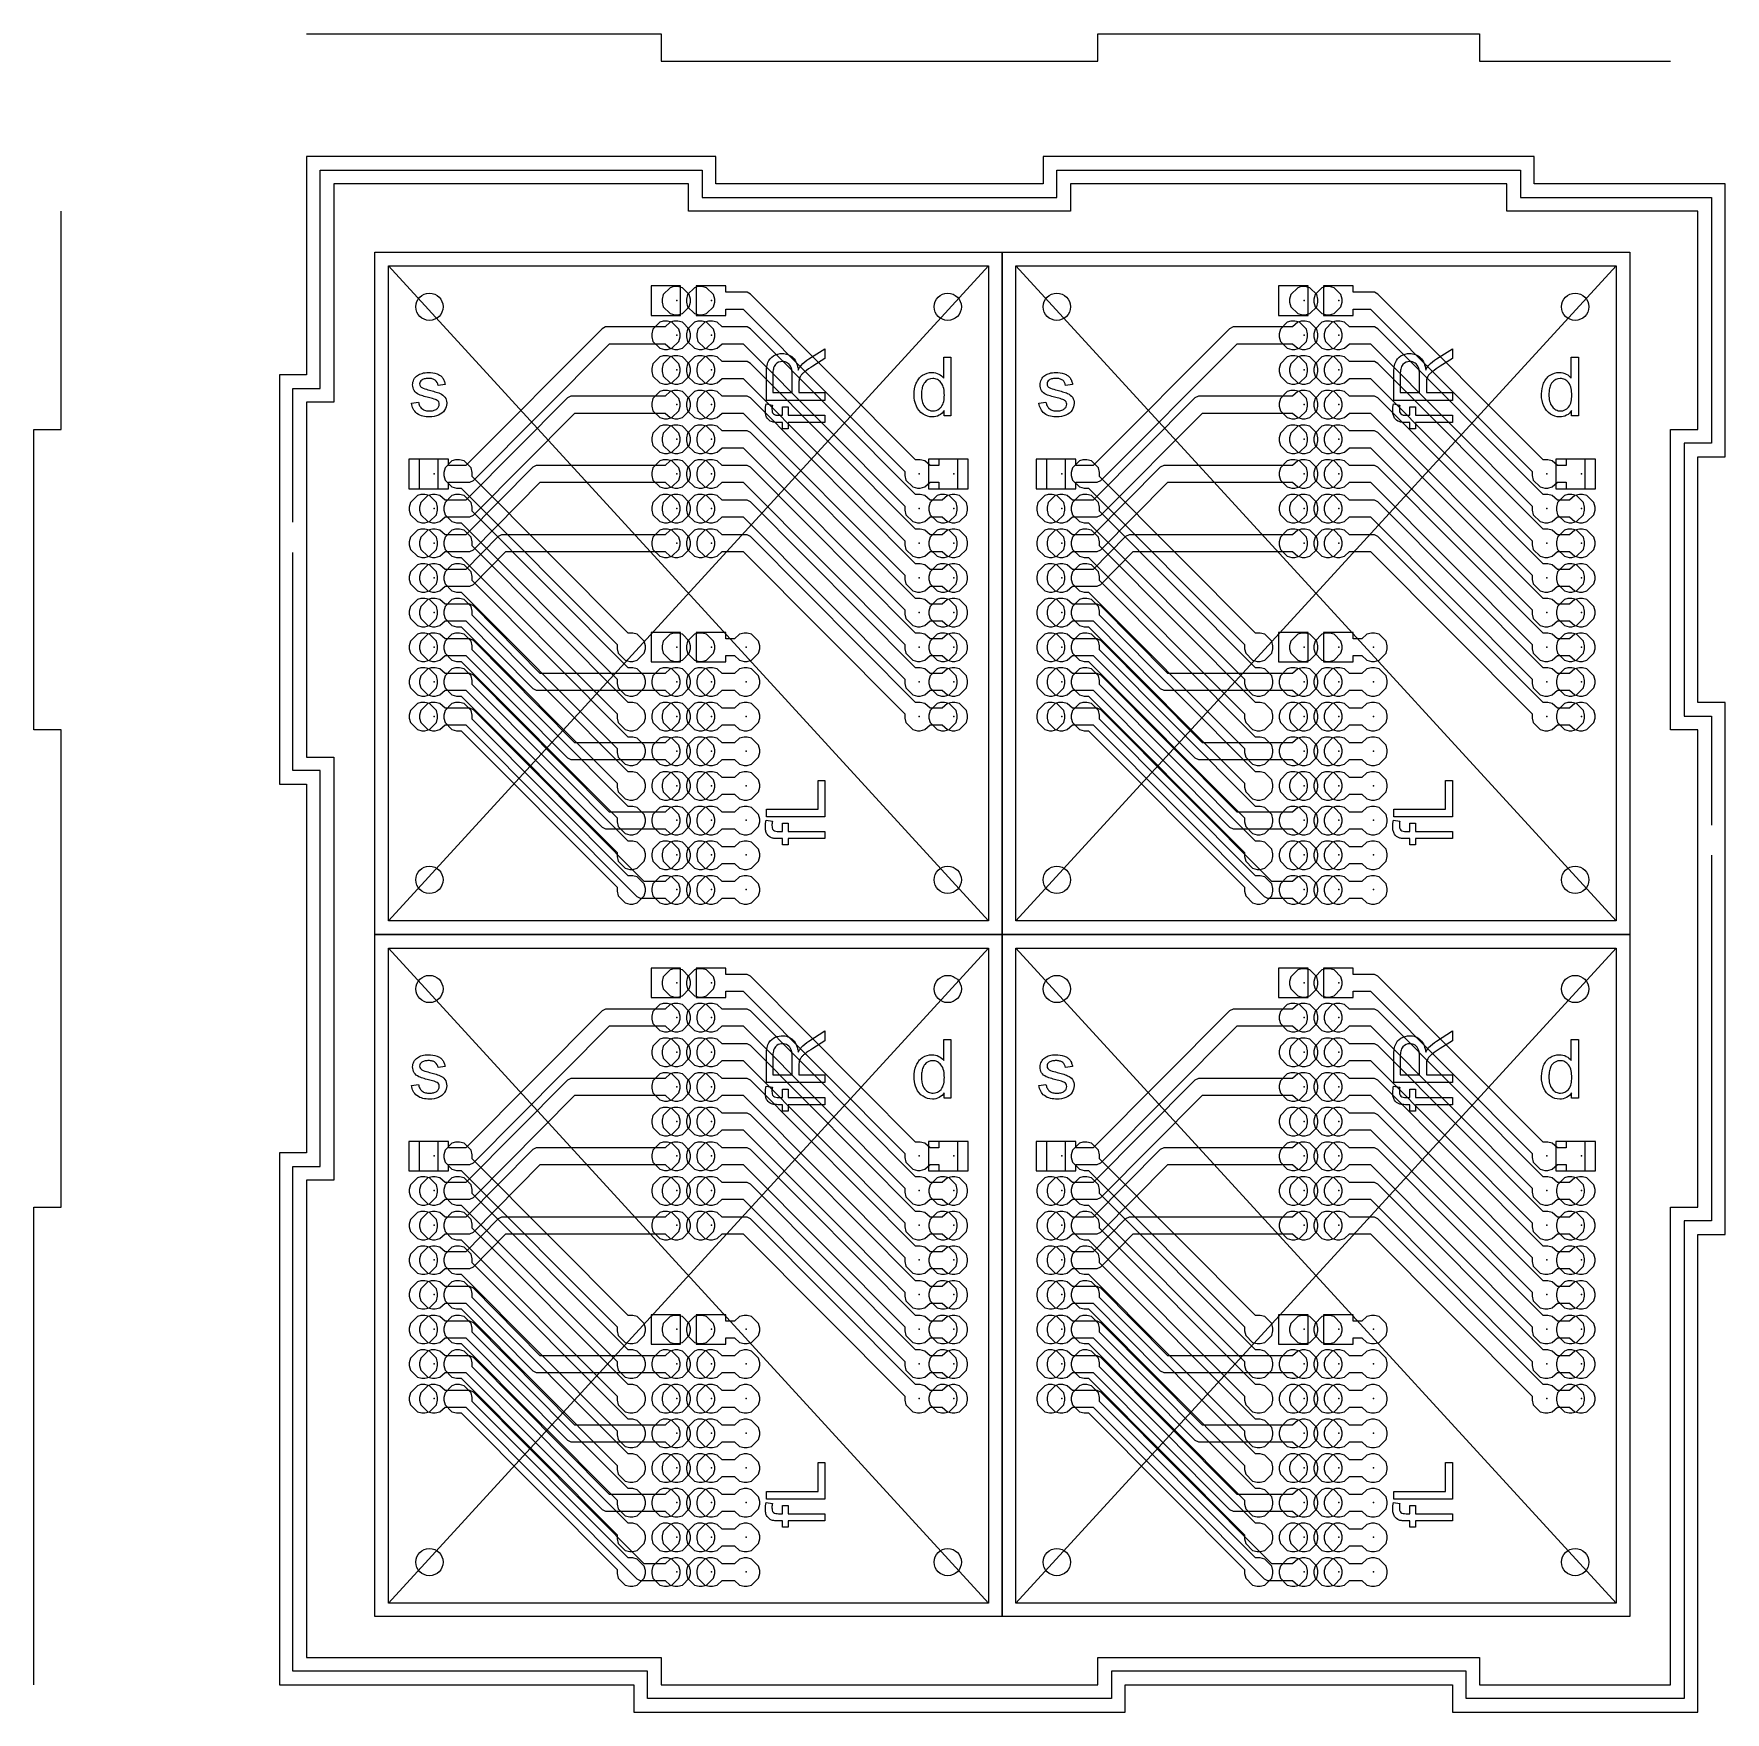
# Model space of a CAD drawing. Header units: millimetres. Extents: x -18 to 106, y 0 to 123.
import ezdxf

# ---------------------------------------------------------------- set-up
doc = ezdxf.new("R2010")
doc.units = ezdxf.units.MM
for name, color, linetype, lineweight, true_color in [('bottom', 5, 'CONTINUOUS', 5, 0x0000ff), ('drill', 1, 'CONTINUOUS', 5, 0xff0000), ('drill325', 7, 'CONTINUOUS', 5, 0xffffff), ('final_cut', 94, 'CONTINUOUS', 5, 0x007f00), ('okvir', 7, 'CONTINUOUS', 5, 0xffffff), ('rotacija', 23, 'CONTINUOUS', 5, 0xa56752), ('rotacija_unutarnja', 7, 'CONTINUOUS', 5, 0xffffff), ('rotacija_vanjska', 7, 'CONTINUOUS', 5, 0xffffff), ('slova', 7, 'CONTINUOUS', 5, 0xffffff), ('top', 6, 'CONTINUOUS', 5, 0xff00ff)]:
    doc.layers.add(name, color=color, linetype=linetype, lineweight=lineweight, true_color=true_color)

msp = doc.modelspace()

# ---------------------------------------------------------------- linework, layer by layer
at = {"layer": 'bottom'}
for points in [[(28.912667, 104.482), (28.912667, 104.482), (28.658667, 104.397333), (28.150667, 103.889333), (28.066, 103.550667), (28.066, 103.339), (28.150667, 103.000333), (28.658667, 102.492333), (28.997333, 102.407667), (29.209, 102.407667), (29.547667, 102.492333), (30.055667, 103.000333), (30.140333, 103.339), (30.140333, 103.550667), (30.055667, 103.889333), (29.547667, 104.397333), (29.209, 104.482)], [(30.563667, 104.524333), (30.563667, 104.524333), (30.563667, 102.365333), (32.722667, 102.365333), (32.722667, 102.831), (33.992667, 102.831), (45.846, 90.935333), (45.846, 90.639), (45.930667, 90.300333), (46.438667, 89.792333), (46.777333, 89.707667), (46.989, 89.707667), (47.327667, 89.792333), (47.708667, 90.131), (48.343667, 90.131), (48.343667, 89.665333), (50.502667, 89.665333), (50.502667, 91.824333), (48.343667, 91.824333), (48.343667, 91.358667), (47.708667, 91.358667), (47.327667, 91.697333), (46.989, 91.782), (46.650333, 91.782), (34.543, 103.931667), (34.289, 104.058667), (32.722667, 104.058667), (32.722667, 104.524333)], [(74.912667, 104.482), (74.912667, 104.482), (74.658667, 104.397333), (74.150667, 103.889333), (74.066, 103.550667), (74.066, 103.339), (74.150667, 103.000333), (74.658667, 102.492333), (74.997333, 102.407667), (75.209, 102.407667), (75.547667, 102.492333), (76.055667, 103.000333), (76.140333, 103.339), (76.140333, 103.550667), (76.055667, 103.889333), (75.547667, 104.397333), (75.209, 104.482)], [(76.563667, 104.524333), (76.563667, 104.524333), (76.563667, 102.365333), (78.722667, 102.365333), (78.722667, 102.831), (79.992667, 102.831), (91.846, 90.935333), (91.846, 90.639), (91.930667, 90.300333), (92.438667, 89.792333), (92.777333, 89.707667), (92.989, 89.707667), (93.327667, 89.792333), (93.708667, 90.131), (94.343667, 90.131), (94.343667, 89.665333), (96.502667, 89.665333), (96.502667, 91.824333), (94.343667, 91.824333), (94.343667, 91.358667), (93.708667, 91.358667), (93.327667, 91.697333), (92.989, 91.782), (92.650333, 91.782), (80.543, 103.931667), (80.289, 104.058667), (78.722667, 104.058667), (78.722667, 104.524333)], [(28.912667, 101.942), (28.912667, 101.942), (28.658667, 101.857333), (28.277667, 101.518667), (23.917333, 101.518667), (23.663333, 101.391667), (13.672667, 91.358667), (12.402667, 91.358667), (12.402667, 91.824333), (10.243667, 91.824333), (10.243667, 89.665333), (12.402667, 89.665333), (12.402667, 90.131), (13.969, 90.131), (14.223, 90.258), (24.213667, 100.291), (28.277667, 100.291), (28.658667, 99.952333), (28.997333, 99.867667), (29.209, 99.867667), (29.547667, 99.952333), (30.055667, 100.460333), (30.140333, 100.799), (30.140333, 101.010667), (30.055667, 101.349333), (29.547667, 101.857333), (29.209, 101.942)], [(31.452667, 101.942), (31.452667, 101.942), (31.198667, 101.857333), (30.690667, 101.349333), (30.606, 101.010667), (30.606, 100.799), (30.690667, 100.460333), (31.198667, 99.952333), (31.537333, 99.867667), (31.749, 99.867667), (32.087667, 99.952333), (32.468667, 100.291), (33.992667, 100.291), (45.846, 88.395333), (45.846, 88.099), (45.930667, 87.760333), (46.438667, 87.252333), (46.777333, 87.167667), (46.989, 87.167667), (47.327667, 87.252333), (47.708667, 87.591), (48.597667, 87.591), (48.978667, 87.252333), (49.317333, 87.167667), (49.529, 87.167667), (49.867667, 87.252333), (50.375667, 87.760333), (50.460333, 88.099), (50.460333, 88.310667), (50.375667, 88.649333), (49.867667, 89.157333), (49.529, 89.242), (49.317333, 89.242), (48.978667, 89.157333), (48.597667, 88.818667), (47.708667, 88.818667), (47.327667, 89.157333), (46.989, 89.242), (46.650333, 89.242), (34.543, 101.391667), (34.289, 101.518667), (32.468667, 101.518667), (32.087667, 101.857333), (31.749, 101.942)], [(74.912667, 101.942), (74.912667, 101.942), (74.658667, 101.857333), (74.277667, 101.518667), (69.917333, 101.518667), (69.663333, 101.391667), (59.672667, 91.358667), (58.402667, 91.358667), (58.402667, 91.824333), (56.243667, 91.824333), (56.243667, 89.665333), (58.402667, 89.665333), (58.402667, 90.131), (59.969, 90.131), (60.223, 90.258), (70.213667, 100.291), (74.277667, 100.291), (74.658667, 99.952333), (74.997333, 99.867667), (75.209, 99.867667), (75.547667, 99.952333), (76.055667, 100.460333), (76.140333, 100.799), (76.140333, 101.010667), (76.055667, 101.349333), (75.547667, 101.857333), (75.209, 101.942)], [(77.452667, 101.942), (77.452667, 101.942), (77.198667, 101.857333), (76.690667, 101.349333), (76.606, 101.010667), (76.606, 100.799), (76.690667, 100.460333), (77.198667, 99.952333), (77.537333, 99.867667), (77.749, 99.867667), (78.087667, 99.952333), (78.468667, 100.291), (79.992667, 100.291), (91.846, 88.395333), (91.846, 88.099), (91.930667, 87.760333), (92.438667, 87.252333), (92.777333, 87.167667), (92.989, 87.167667), (93.327667, 87.252333), (93.708667, 87.591), (94.597667, 87.591), (94.978667, 87.252333), (95.317333, 87.167667), (95.529, 87.167667), (95.867667, 87.252333), (96.375667, 87.760333), (96.460333, 88.099), (96.460333, 88.310667), (96.375667, 88.649333), (95.867667, 89.157333), (95.529, 89.242), (95.317333, 89.242), (94.978667, 89.157333), (94.597667, 88.818667), (93.708667, 88.818667), (93.327667, 89.157333), (92.989, 89.242), (92.650333, 89.242), (80.543, 101.391667), (80.289, 101.518667), (78.468667, 101.518667), (78.087667, 101.857333), (77.749, 101.942)], [(28.912667, 99.402), (28.912667, 99.402), (28.658667, 99.317333), (28.150667, 98.809333), (28.066, 98.470667), (28.066, 98.259), (28.150667, 97.920333), (28.658667, 97.412333), (28.997333, 97.327667), (29.209, 97.327667), (29.547667, 97.412333), (30.055667, 97.920333), (30.140333, 98.259), (30.140333, 98.470667), (30.055667, 98.809333), (29.547667, 99.317333), (29.209, 99.402)], [(31.452667, 99.402), (31.452667, 99.402), (31.198667, 99.317333), (30.690667, 98.809333), (30.606, 98.470667), (30.606, 98.259), (30.690667, 97.920333), (31.198667, 97.412333), (31.537333, 97.327667), (31.749, 97.327667), (32.087667, 97.412333), (32.468667, 97.751), (33.992667, 97.751), (45.846, 85.855333), (45.846, 85.559), (45.930667, 85.220333), (46.438667, 84.712333), (46.777333, 84.627667), (46.989, 84.627667), (47.327667, 84.712333), (47.708667, 85.051), (48.597667, 85.051), (48.978667, 84.712333), (49.317333, 84.627667), (49.529, 84.627667), (49.867667, 84.712333), (50.375667, 85.220333), (50.460333, 85.559), (50.460333, 85.770667), (50.375667, 86.109333), (49.867667, 86.617333), (49.529, 86.702), (49.317333, 86.702), (48.978667, 86.617333), (48.597667, 86.278667), (47.708667, 86.278667), (47.327667, 86.617333), (46.989, 86.702), (46.650333, 86.702), (34.543, 98.851667), (34.289, 98.978667), (32.468667, 98.978667), (32.087667, 99.317333), (31.749, 99.402)], [(74.912667, 99.402), (74.912667, 99.402), (74.658667, 99.317333), (74.150667, 98.809333), (74.066, 98.470667), (74.066, 98.259), (74.150667, 97.920333), (74.658667, 97.412333), (74.997333, 97.327667), (75.209, 97.327667), (75.547667, 97.412333), (76.055667, 97.920333), (76.140333, 98.259), (76.140333, 98.470667), (76.055667, 98.809333), (75.547667, 99.317333), (75.209, 99.402)], [(77.452667, 99.402), (77.452667, 99.402), (77.198667, 99.317333), (76.690667, 98.809333), (76.606, 98.470667), (76.606, 98.259), (76.690667, 97.920333), (77.198667, 97.412333), (77.537333, 97.327667), (77.749, 97.327667), (78.087667, 97.412333), (78.468667, 97.751), (79.992667, 97.751), (91.846, 85.855333), (91.846, 85.559), (91.930667, 85.220333), (92.438667, 84.712333), (92.777333, 84.627667), (92.989, 84.627667), (93.327667, 84.712333), (93.708667, 85.051), (94.597667, 85.051), (94.978667, 84.712333), (95.317333, 84.627667), (95.529, 84.627667), (95.867667, 84.712333), (96.375667, 85.220333), (96.460333, 85.559), (96.460333, 85.770667), (96.375667, 86.109333), (95.867667, 86.617333), (95.529, 86.702), (95.317333, 86.702), (94.978667, 86.617333), (94.597667, 86.278667), (93.708667, 86.278667), (93.327667, 86.617333), (92.989, 86.702), (92.650333, 86.702), (80.543, 98.851667), (80.289, 98.978667), (78.468667, 98.978667), (78.087667, 99.317333), (77.749, 99.402)], [(28.912667, 96.862), (28.912667, 96.862), (28.658667, 96.777333), (28.277667, 96.438667), (21.377333, 96.438667), (21.123333, 96.311667), (13.672667, 88.818667), (12.148667, 88.818667), (11.767667, 89.157333), (11.429, 89.242), (11.217333, 89.242), (10.878667, 89.157333), (10.370667, 88.649333), (10.286, 88.310667), (10.286, 88.099), (10.370667, 87.760333), (10.878667, 87.252333), (11.217333, 87.167667), (11.429, 87.167667), (11.767667, 87.252333), (12.148667, 87.591), (13.969, 87.591), (14.223, 87.718), (21.673667, 95.211), (28.277667, 95.211), (28.658667, 94.872333), (28.997333, 94.787667), (29.209, 94.787667), (29.547667, 94.872333), (30.055667, 95.380333), (30.140333, 95.719), (30.140333, 95.930667), (30.055667, 96.269333), (29.547667, 96.777333), (29.209, 96.862)], [(31.452667, 96.862), (31.452667, 96.862), (31.198667, 96.777333), (30.690667, 96.269333), (30.606, 95.930667), (30.606, 95.719), (30.690667, 95.380333), (31.198667, 94.872333), (31.537333, 94.787667), (31.749, 94.787667), (32.087667, 94.872333), (32.468667, 95.211), (33.992667, 95.211), (45.846, 83.315333), (45.846, 83.019), (45.930667, 82.680333), (46.438667, 82.172333), (46.777333, 82.087667), (46.989, 82.087667), (47.327667, 82.172333), (47.708667, 82.511), (48.597667, 82.511), (48.978667, 82.172333), (49.317333, 82.087667), (49.529, 82.087667), (49.867667, 82.172333), (50.375667, 82.680333), (50.460333, 83.019), (50.460333, 83.230667), (50.375667, 83.569333), (49.867667, 84.077333), (49.529, 84.162), (49.317333, 84.162), (48.978667, 84.077333), (48.597667, 83.738667), (47.708667, 83.738667), (47.327667, 84.077333), (46.989, 84.162), (46.650333, 84.162), (34.543, 96.311667), (34.289, 96.438667), (32.468667, 96.438667), (32.087667, 96.777333), (31.749, 96.862)], [(74.912667, 96.862), (74.912667, 96.862), (74.658667, 96.777333), (74.277667, 96.438667), (67.377333, 96.438667), (67.123333, 96.311667), (59.672667, 88.818667), (58.148667, 88.818667), (57.767667, 89.157333), (57.429, 89.242), (57.217333, 89.242), (56.878667, 89.157333), (56.370667, 88.649333), (56.286, 88.310667), (56.286, 88.099), (56.370667, 87.760333), (56.878667, 87.252333), (57.217333, 87.167667), (57.429, 87.167667), (57.767667, 87.252333), (58.148667, 87.591), (59.969, 87.591), (60.223, 87.718), (67.673667, 95.211), (74.277667, 95.211), (74.658667, 94.872333), (74.997333, 94.787667), (75.209, 94.787667), (75.547667, 94.872333), (76.055667, 95.380333), (76.140333, 95.719), (76.140333, 95.930667), (76.055667, 96.269333), (75.547667, 96.777333), (75.209, 96.862)], [(77.452667, 96.862), (77.452667, 96.862), (77.198667, 96.777333), (76.690667, 96.269333), (76.606, 95.930667), (76.606, 95.719), (76.690667, 95.380333), (77.198667, 94.872333), (77.537333, 94.787667), (77.749, 94.787667), (78.087667, 94.872333), (78.468667, 95.211), (79.992667, 95.211), (91.846, 83.315333), (91.846, 83.019), (91.930667, 82.680333), (92.438667, 82.172333), (92.777333, 82.087667), (92.989, 82.087667), (93.327667, 82.172333), (93.708667, 82.511), (94.597667, 82.511), (94.978667, 82.172333), (95.317333, 82.087667), (95.529, 82.087667), (95.867667, 82.172333), (96.375667, 82.680333), (96.460333, 83.019), (96.460333, 83.230667), (96.375667, 83.569333), (95.867667, 84.077333), (95.529, 84.162), (95.317333, 84.162), (94.978667, 84.077333), (94.597667, 83.738667), (93.708667, 83.738667), (93.327667, 84.077333), (92.989, 84.162), (92.650333, 84.162), (80.543, 96.311667), (80.289, 96.438667), (78.468667, 96.438667), (78.087667, 96.777333), (77.749, 96.862)], [(28.912667, 94.322), (28.912667, 94.322), (28.658667, 94.237333), (28.150667, 93.729333), (28.066, 93.390667), (28.066, 93.179), (28.150667, 92.840333), (28.658667, 92.332333), (28.997333, 92.247667), (29.209, 92.247667), (29.547667, 92.332333), (30.055667, 92.840333), (30.140333, 93.179), (30.140333, 93.390667), (30.055667, 93.729333), (29.547667, 94.237333), (29.209, 94.322)], [(31.452667, 94.322), (31.452667, 94.322), (31.198667, 94.237333), (30.690667, 93.729333), (30.606, 93.390667), (30.606, 93.179), (30.690667, 92.840333), (31.198667, 92.332333), (31.537333, 92.247667), (31.749, 92.247667), (32.087667, 92.332333), (32.468667, 92.671), (33.992667, 92.671), (45.846, 80.775333), (45.846, 80.479), (45.930667, 80.140333), (46.438667, 79.632333), (46.777333, 79.547667), (46.989, 79.547667), (47.327667, 79.632333), (47.708667, 79.971), (48.597667, 79.971), (48.978667, 79.632333), (49.317333, 79.547667), (49.529, 79.547667), (49.867667, 79.632333), (50.375667, 80.140333), (50.460333, 80.479), (50.460333, 80.690667), (50.375667, 81.029333), (49.867667, 81.537333), (49.529, 81.622), (49.317333, 81.622), (48.978667, 81.537333), (48.597667, 81.198667), (47.708667, 81.198667), (47.327667, 81.537333), (46.989, 81.622), (46.650333, 81.622), (34.543, 93.771667), (34.289, 93.898667), (32.468667, 93.898667), (32.087667, 94.237333), (31.749, 94.322)], [(74.912667, 94.322), (74.912667, 94.322), (74.658667, 94.237333), (74.150667, 93.729333), (74.066, 93.390667), (74.066, 93.179), (74.150667, 92.840333), (74.658667, 92.332333), (74.997333, 92.247667), (75.209, 92.247667), (75.547667, 92.332333), (76.055667, 92.840333), (76.140333, 93.179), (76.140333, 93.390667), (76.055667, 93.729333), (75.547667, 94.237333), (75.209, 94.322)], [(77.452667, 94.322), (77.452667, 94.322), (77.198667, 94.237333), (76.690667, 93.729333), (76.606, 93.390667), (76.606, 93.179), (76.690667, 92.840333), (77.198667, 92.332333), (77.537333, 92.247667), (77.749, 92.247667), (78.087667, 92.332333), (78.468667, 92.671), (79.992667, 92.671), (91.846, 80.775333), (91.846, 80.479), (91.930667, 80.140333), (92.438667, 79.632333), (92.777333, 79.547667), (92.989, 79.547667), (93.327667, 79.632333), (93.708667, 79.971), (94.597667, 79.971), (94.978667, 79.632333), (95.317333, 79.547667), (95.529, 79.547667), (95.867667, 79.632333), (96.375667, 80.140333), (96.460333, 80.479), (96.460333, 80.690667), (96.375667, 81.029333), (95.867667, 81.537333), (95.529, 81.622), (95.317333, 81.622), (94.978667, 81.537333), (94.597667, 81.198667), (93.708667, 81.198667), (93.327667, 81.537333), (92.989, 81.622), (92.650333, 81.622), (80.543, 93.771667), (80.289, 93.898667), (78.468667, 93.898667), (78.087667, 94.237333), (77.749, 94.322)], [(28.912667, 91.782), (28.912667, 91.782), (28.658667, 91.697333), (28.277667, 91.358667), (18.837333, 91.358667), (18.583333, 91.231667), (13.672667, 86.278667), (12.148667, 86.278667), (11.767667, 86.617333), (11.429, 86.702), (11.217333, 86.702), (10.878667, 86.617333), (10.370667, 86.109333), (10.286, 85.770667), (10.286, 85.559), (10.370667, 85.220333), (10.878667, 84.712333), (11.217333, 84.627667), (11.429, 84.627667), (11.767667, 84.712333), (12.148667, 85.051), (13.969, 85.051), (14.223, 85.178), (19.133667, 90.131), (28.277667, 90.131), (28.658667, 89.792333), (28.997333, 89.707667), (29.209, 89.707667), (29.547667, 89.792333), (30.055667, 90.300333), (30.140333, 90.639), (30.140333, 90.850667), (30.055667, 91.189333), (29.547667, 91.697333), (29.209, 91.782)], [(31.452667, 91.782), (31.452667, 91.782), (31.198667, 91.697333), (30.690667, 91.189333), (30.606, 90.850667), (30.606, 90.639), (30.690667, 90.300333), (31.198667, 89.792333), (31.537333, 89.707667), (31.749, 89.707667), (32.087667, 89.792333), (32.468667, 90.131), (33.992667, 90.131), (45.846, 78.235333), (45.846, 77.939), (45.930667, 77.600333), (46.438667, 77.092333), (46.777333, 77.007667), (46.989, 77.007667), (47.327667, 77.092333), (47.708667, 77.431), (48.597667, 77.431), (48.978667, 77.092333), (49.317333, 77.007667), (49.529, 77.007667), (49.867667, 77.092333), (50.375667, 77.600333), (50.460333, 77.939), (50.460333, 78.150667), (50.375667, 78.489333), (49.867667, 78.997333), (49.529, 79.082), (49.317333, 79.082), (48.978667, 78.997333), (48.597667, 78.658667), (47.708667, 78.658667), (47.327667, 78.997333), (46.989, 79.082), (46.650333, 79.082), (34.543, 91.231667), (34.289, 91.358667), (32.468667, 91.358667), (32.087667, 91.697333), (31.749, 91.782)], [(74.912667, 91.782), (74.912667, 91.782), (74.658667, 91.697333), (74.277667, 91.358667), (64.837333, 91.358667), (64.583333, 91.231667), (59.672667, 86.278667), (58.148667, 86.278667), (57.767667, 86.617333), (57.429, 86.702), (57.217333, 86.702), (56.878667, 86.617333), (56.370667, 86.109333), (56.286, 85.770667), (56.286, 85.559), (56.370667, 85.220333), (56.878667, 84.712333), (57.217333, 84.627667), (57.429, 84.627667), (57.767667, 84.712333), (58.148667, 85.051), (59.969, 85.051), (60.223, 85.178), (65.133667, 90.131), (74.277667, 90.131), (74.658667, 89.792333), (74.997333, 89.707667), (75.209, 89.707667), (75.547667, 89.792333), (76.055667, 90.300333), (76.140333, 90.639), (76.140333, 90.850667), (76.055667, 91.189333), (75.547667, 91.697333), (75.209, 91.782)], [(77.452667, 91.782), (77.452667, 91.782), (77.198667, 91.697333), (76.690667, 91.189333), (76.606, 90.850667), (76.606, 90.639), (76.690667, 90.300333), (77.198667, 89.792333), (77.537333, 89.707667), (77.749, 89.707667), (78.087667, 89.792333), (78.468667, 90.131), (79.992667, 90.131), (91.846, 78.235333), (91.846, 77.939), (91.930667, 77.600333), (92.438667, 77.092333), (92.777333, 77.007667), (92.989, 77.007667), (93.327667, 77.092333), (93.708667, 77.431), (94.597667, 77.431), (94.978667, 77.092333), (95.317333, 77.007667), (95.529, 77.007667), (95.867667, 77.092333), (96.375667, 77.600333), (96.460333, 77.939), (96.460333, 78.150667), (96.375667, 78.489333), (95.867667, 78.997333), (95.529, 79.082), (95.317333, 79.082), (94.978667, 78.997333), (94.597667, 78.658667), (93.708667, 78.658667), (93.327667, 78.997333), (92.989, 79.082), (92.650333, 79.082), (80.543, 91.231667), (80.289, 91.358667), (78.468667, 91.358667), (78.087667, 91.697333), (77.749, 91.782)], [(28.912667, 89.242), (28.912667, 89.242), (28.658667, 89.157333), (28.150667, 88.649333), (28.066, 88.310667), (28.066, 88.099), (28.150667, 87.760333), (28.658667, 87.252333), (28.997333, 87.167667), (29.209, 87.167667), (29.547667, 87.252333), (30.055667, 87.760333), (30.140333, 88.099), (30.140333, 88.310667), (30.055667, 88.649333), (29.547667, 89.157333), (29.209, 89.242)], [(31.452667, 89.242), (31.452667, 89.242), (31.198667, 89.157333), (30.690667, 88.649333), (30.606, 88.310667), (30.606, 88.099), (30.690667, 87.760333), (31.198667, 87.252333), (31.537333, 87.167667), (31.749, 87.167667), (32.087667, 87.252333), (32.468667, 87.591), (33.992667, 87.591), (45.846, 75.695333), (45.846, 75.399), (45.930667, 75.060333), (46.438667, 74.552333), (46.777333, 74.467667), (46.989, 74.467667), (47.327667, 74.552333), (47.708667, 74.891), (48.597667, 74.891), (48.978667, 74.552333), (49.317333, 74.467667), (49.529, 74.467667), (49.867667, 74.552333), (50.375667, 75.060333), (50.460333, 75.399), (50.460333, 75.610667), (50.375667, 75.949333), (49.867667, 76.457333), (49.529, 76.542), (49.317333, 76.542), (48.978667, 76.457333), (48.597667, 76.118667), (47.708667, 76.118667), (47.327667, 76.457333), (46.989, 76.542), (46.650333, 76.542), (34.543, 88.691667), (34.289, 88.818667), (32.468667, 88.818667), (32.087667, 89.157333), (31.749, 89.242)], [(74.912667, 89.242), (74.912667, 89.242), (74.658667, 89.157333), (74.150667, 88.649333), (74.066, 88.310667), (74.066, 88.099), (74.150667, 87.760333), (74.658667, 87.252333), (74.997333, 87.167667), (75.209, 87.167667), (75.547667, 87.252333), (76.055667, 87.760333), (76.140333, 88.099), (76.140333, 88.310667), (76.055667, 88.649333), (75.547667, 89.157333), (75.209, 89.242)], [(77.452667, 89.242), (77.452667, 89.242), (77.198667, 89.157333), (76.690667, 88.649333), (76.606, 88.310667), (76.606, 88.099), (76.690667, 87.760333), (77.198667, 87.252333), (77.537333, 87.167667), (77.749, 87.167667), (78.087667, 87.252333), (78.468667, 87.591), (79.992667, 87.591), (91.846, 75.695333), (91.846, 75.399), (91.930667, 75.060333), (92.438667, 74.552333), (92.777333, 74.467667), (92.989, 74.467667), (93.327667, 74.552333), (93.708667, 74.891), (94.597667, 74.891), (94.978667, 74.552333), (95.317333, 74.467667), (95.529, 74.467667), (95.867667, 74.552333), (96.375667, 75.060333), (96.460333, 75.399), (96.460333, 75.610667), (96.375667, 75.949333), (95.867667, 76.457333), (95.529, 76.542), (95.317333, 76.542), (94.978667, 76.457333), (94.597667, 76.118667), (93.708667, 76.118667), (93.327667, 76.457333), (92.989, 76.542), (92.650333, 76.542), (80.543, 88.691667), (80.289, 88.818667), (78.468667, 88.818667), (78.087667, 89.157333), (77.749, 89.242)], [(28.912667, 86.702), (28.912667, 86.702), (28.658667, 86.617333), (28.277667, 86.278667), (16.297333, 86.278667), (16.043333, 86.151667), (13.672667, 83.738667), (12.148667, 83.738667), (11.767667, 84.077333), (11.429, 84.162), (11.217333, 84.162), (10.878667, 84.077333), (10.370667, 83.569333), (10.286, 83.230667), (10.286, 83.019), (10.370667, 82.680333), (10.878667, 82.172333), (11.217333, 82.087667), (11.429, 82.087667), (11.767667, 82.172333), (12.148667, 82.511), (13.969, 82.511), (14.223, 82.638), (16.593667, 85.051), (28.277667, 85.051), (28.658667, 84.712333), (28.997333, 84.627667), (29.209, 84.627667), (29.547667, 84.712333), (30.055667, 85.220333), (30.140333, 85.559), (30.140333, 85.770667), (30.055667, 86.109333), (29.547667, 86.617333), (29.209, 86.702)], [(31.452667, 86.702), (31.452667, 86.702), (31.198667, 86.617333), (30.690667, 86.109333), (30.606, 85.770667), (30.606, 85.559), (30.690667, 85.220333), (31.198667, 84.712333), (31.537333, 84.627667), (31.749, 84.627667), (32.087667, 84.712333), (32.468667, 85.051), (33.992667, 85.051), (45.846, 73.155333), (45.846, 72.859), (45.930667, 72.520333), (46.438667, 72.012333), (46.777333, 71.927667), (46.989, 71.927667), (47.327667, 72.012333), (47.708667, 72.351), (48.597667, 72.351), (48.978667, 72.012333), (49.317333, 71.927667), (49.529, 71.927667), (49.867667, 72.012333), (50.375667, 72.520333), (50.460333, 72.859), (50.460333, 73.070667), (50.375667, 73.409333), (49.867667, 73.917333), (49.529, 74.002), (49.317333, 74.002), (48.978667, 73.917333), (48.597667, 73.578667), (47.708667, 73.578667), (47.327667, 73.917333), (46.989, 74.002), (46.650333, 74.002), (34.543, 86.151667), (34.289, 86.278667), (32.468667, 86.278667), (32.087667, 86.617333), (31.749, 86.702)], [(74.912667, 86.702), (74.912667, 86.702), (74.658667, 86.617333), (74.277667, 86.278667), (62.297333, 86.278667), (62.043333, 86.151667), (59.672667, 83.738667), (58.148667, 83.738667), (57.767667, 84.077333), (57.429, 84.162), (57.217333, 84.162), (56.878667, 84.077333), (56.370667, 83.569333), (56.286, 83.230667), (56.286, 83.019), (56.370667, 82.680333), (56.878667, 82.172333), (57.217333, 82.087667), (57.429, 82.087667), (57.767667, 82.172333), (58.148667, 82.511), (59.969, 82.511), (60.223, 82.638), (62.593667, 85.051), (74.277667, 85.051), (74.658667, 84.712333), (74.997333, 84.627667), (75.209, 84.627667), (75.547667, 84.712333), (76.055667, 85.220333), (76.140333, 85.559), (76.140333, 85.770667), (76.055667, 86.109333), (75.547667, 86.617333), (75.209, 86.702)], [(77.452667, 86.702), (77.452667, 86.702), (77.198667, 86.617333), (76.690667, 86.109333), (76.606, 85.770667), (76.606, 85.559), (76.690667, 85.220333), (77.198667, 84.712333), (77.537333, 84.627667), (77.749, 84.627667), (78.087667, 84.712333), (78.468667, 85.051), (79.992667, 85.051), (91.846, 73.155333), (91.846, 72.859), (91.930667, 72.520333), (92.438667, 72.012333), (92.777333, 71.927667), (92.989, 71.927667), (93.327667, 72.012333), (93.708667, 72.351), (94.597667, 72.351), (94.978667, 72.012333), (95.317333, 71.927667), (95.529, 71.927667), (95.867667, 72.012333), (96.375667, 72.520333), (96.460333, 72.859), (96.460333, 73.070667), (96.375667, 73.409333), (95.867667, 73.917333), (95.529, 74.002), (95.317333, 74.002), (94.978667, 73.917333), (94.597667, 73.578667), (93.708667, 73.578667), (93.327667, 73.917333), (92.989, 74.002), (92.650333, 74.002), (80.543, 86.151667), (80.289, 86.278667), (78.468667, 86.278667), (78.087667, 86.617333), (77.749, 86.702)], [(11.132667, 81.622), (11.132667, 81.622), (10.878667, 81.537333), (10.370667, 81.029333), (10.286, 80.690667), (10.286, 80.479), (10.370667, 80.140333), (10.878667, 79.632333), (11.217333, 79.547667), (11.429, 79.547667), (11.767667, 79.632333), (12.148667, 79.971), (13.672667, 79.971), (18.583333, 75.018), (18.837333, 74.891), (28.277667, 74.891), (28.658667, 74.552333), (28.997333, 74.467667), (29.209, 74.467667), (29.547667, 74.552333), (30.055667, 75.060333), (30.140333, 75.399), (30.140333, 75.610667), (30.055667, 75.949333), (29.547667, 76.457333), (29.209, 76.542), (28.997333, 76.542), (28.658667, 76.457333), (28.277667, 76.118667), (19.133667, 76.118667), (14.223, 81.071667), (13.969, 81.198667), (12.148667, 81.198667), (11.767667, 81.537333), (11.429, 81.622)], [(57.132667, 81.622), (57.132667, 81.622), (56.878667, 81.537333), (56.370667, 81.029333), (56.286, 80.690667), (56.286, 80.479), (56.370667, 80.140333), (56.878667, 79.632333), (57.217333, 79.547667), (57.429, 79.547667), (57.767667, 79.632333), (58.148667, 79.971), (59.672667, 79.971), (64.583333, 75.018), (64.837333, 74.891), (74.277667, 74.891), (74.658667, 74.552333), (74.997333, 74.467667), (75.209, 74.467667), (75.547667, 74.552333), (76.055667, 75.060333), (76.140333, 75.399), (76.140333, 75.610667), (76.055667, 75.949333), (75.547667, 76.457333), (75.209, 76.542), (74.997333, 76.542), (74.658667, 76.457333), (74.277667, 76.118667), (65.133667, 76.118667), (60.223, 81.071667), (59.969, 81.198667), (58.148667, 81.198667), (57.767667, 81.537333), (57.429, 81.622)], [(11.132667, 79.082), (11.132667, 79.082), (10.878667, 78.997333), (10.370667, 78.489333), (10.286, 78.150667), (10.286, 77.939), (10.370667, 77.600333), (10.878667, 77.092333), (11.217333, 77.007667), (11.429, 77.007667), (11.767667, 77.092333), (12.148667, 77.431), (13.672667, 77.431), (21.123333, 69.938), (21.377333, 69.811), (28.277667, 69.811), (28.658667, 69.472333), (28.997333, 69.387667), (29.209, 69.387667), (29.547667, 69.472333), (30.055667, 69.980333), (30.140333, 70.319), (30.140333, 70.530667), (30.055667, 70.869333), (29.547667, 71.377333), (29.209, 71.462), (28.997333, 71.462), (28.658667, 71.377333), (28.277667, 71.038667), (21.673667, 71.038667), (14.223, 78.531667), (13.969, 78.658667), (12.148667, 78.658667), (11.767667, 78.997333), (11.429, 79.082)], [(28.912667, 79.082), (28.912667, 79.082), (28.658667, 78.997333), (28.150667, 78.489333), (28.066, 78.150667), (28.066, 77.939), (28.150667, 77.600333), (28.658667, 77.092333), (28.997333, 77.007667), (29.209, 77.007667), (29.547667, 77.092333), (30.055667, 77.600333), (30.140333, 77.939), (30.140333, 78.150667), (30.055667, 78.489333), (29.547667, 78.997333), (29.209, 79.082)], [(30.563667, 79.124333), (30.563667, 79.124333), (30.563667, 76.965333), (32.722667, 76.965333), (32.722667, 77.431), (33.357667, 77.431), (33.738667, 77.092333), (34.077333, 77.007667), (34.289, 77.007667), (34.627667, 77.092333), (35.135667, 77.600333), (35.220333, 77.939), (35.220333, 78.150667), (35.135667, 78.489333), (34.627667, 78.997333), (34.289, 79.082), (34.077333, 79.082), (33.738667, 78.997333), (33.357667, 78.658667), (32.722667, 78.658667), (32.722667, 79.124333)], [(57.132667, 79.082), (57.132667, 79.082), (56.878667, 78.997333), (56.370667, 78.489333), (56.286, 78.150667), (56.286, 77.939), (56.370667, 77.600333), (56.878667, 77.092333), (57.217333, 77.007667), (57.429, 77.007667), (57.767667, 77.092333), (58.148667, 77.431), (59.672667, 77.431), (67.123333, 69.938), (67.377333, 69.811), (74.277667, 69.811), (74.658667, 69.472333), (74.997333, 69.387667), (75.209, 69.387667), (75.547667, 69.472333), (76.055667, 69.980333), (76.140333, 70.319), (76.140333, 70.530667), (76.055667, 70.869333), (75.547667, 71.377333), (75.209, 71.462), (74.997333, 71.462), (74.658667, 71.377333), (74.277667, 71.038667), (67.673667, 71.038667), (60.223, 78.531667), (59.969, 78.658667), (58.148667, 78.658667), (57.767667, 78.997333), (57.429, 79.082)], [(74.912667, 79.082), (74.912667, 79.082), (74.658667, 78.997333), (74.150667, 78.489333), (74.066, 78.150667), (74.066, 77.939), (74.150667, 77.600333), (74.658667, 77.092333), (74.997333, 77.007667), (75.209, 77.007667), (75.547667, 77.092333), (76.055667, 77.600333), (76.140333, 77.939), (76.140333, 78.150667), (76.055667, 78.489333), (75.547667, 78.997333), (75.209, 79.082)], [(76.563667, 79.124333), (76.563667, 79.124333), (76.563667, 76.965333), (78.722667, 76.965333), (78.722667, 77.431), (79.357667, 77.431), (79.738667, 77.092333), (80.077333, 77.007667), (80.289, 77.007667), (80.627667, 77.092333), (81.135667, 77.600333), (81.220333, 77.939), (81.220333, 78.150667), (81.135667, 78.489333), (80.627667, 78.997333), (80.289, 79.082), (80.077333, 79.082), (79.738667, 78.997333), (79.357667, 78.658667), (78.722667, 78.658667), (78.722667, 79.124333)], [(11.132667, 76.542), (11.132667, 76.542), (10.878667, 76.457333), (10.370667, 75.949333), (10.286, 75.610667), (10.286, 75.399), (10.370667, 75.060333), (10.878667, 74.552333), (11.217333, 74.467667), (11.429, 74.467667), (11.767667, 74.552333), (12.148667, 74.891), (13.672667, 74.891), (23.663333, 64.858), (23.917333, 64.731), (28.277667, 64.731), (28.658667, 64.392333), (28.997333, 64.307667), (29.209, 64.307667), (29.547667, 64.392333), (30.055667, 64.900333), (30.140333, 65.239), (30.140333, 65.450667), (30.055667, 65.789333), (29.547667, 66.297333), (29.209, 66.382), (28.997333, 66.382), (28.658667, 66.297333), (28.277667, 65.958667), (24.213667, 65.958667), (14.223, 75.991667), (13.969, 76.118667), (12.148667, 76.118667), (11.767667, 76.457333), (11.429, 76.542)], [(31.452667, 76.542), (31.452667, 76.542), (31.198667, 76.457333), (30.690667, 75.949333), (30.606, 75.610667), (30.606, 75.399), (30.690667, 75.060333), (31.198667, 74.552333), (31.537333, 74.467667), (31.749, 74.467667), (32.087667, 74.552333), (32.468667, 74.891), (33.357667, 74.891), (33.738667, 74.552333), (34.077333, 74.467667), (34.289, 74.467667), (34.627667, 74.552333), (35.135667, 75.060333), (35.220333, 75.399), (35.220333, 75.610667), (35.135667, 75.949333), (34.627667, 76.457333), (34.289, 76.542), (34.077333, 76.542), (33.738667, 76.457333), (33.357667, 76.118667), (32.468667, 76.118667), (32.087667, 76.457333), (31.749, 76.542)], [(57.132667, 76.542), (57.132667, 76.542), (56.878667, 76.457333), (56.370667, 75.949333), (56.286, 75.610667), (56.286, 75.399), (56.370667, 75.060333), (56.878667, 74.552333), (57.217333, 74.467667), (57.429, 74.467667), (57.767667, 74.552333), (58.148667, 74.891), (59.672667, 74.891), (69.663333, 64.858), (69.917333, 64.731), (74.277667, 64.731), (74.658667, 64.392333), (74.997333, 64.307667), (75.209, 64.307667), (75.547667, 64.392333), (76.055667, 64.900333), (76.140333, 65.239), (76.140333, 65.450667), (76.055667, 65.789333), (75.547667, 66.297333), (75.209, 66.382), (74.997333, 66.382), (74.658667, 66.297333), (74.277667, 65.958667), (70.213667, 65.958667), (60.223, 75.991667), (59.969, 76.118667), (58.148667, 76.118667), (57.767667, 76.457333), (57.429, 76.542)], [(77.452667, 76.542), (77.452667, 76.542), (77.198667, 76.457333), (76.690667, 75.949333), (76.606, 75.610667), (76.606, 75.399), (76.690667, 75.060333), (77.198667, 74.552333), (77.537333, 74.467667), (77.749, 74.467667), (78.087667, 74.552333), (78.468667, 74.891), (79.357667, 74.891), (79.738667, 74.552333), (80.077333, 74.467667), (80.289, 74.467667), (80.627667, 74.552333), (81.135667, 75.060333), (81.220333, 75.399), (81.220333, 75.610667), (81.135667, 75.949333), (80.627667, 76.457333), (80.289, 76.542), (80.077333, 76.542), (79.738667, 76.457333), (79.357667, 76.118667), (78.468667, 76.118667), (78.087667, 76.457333), (77.749, 76.542)], [(11.132667, 74.002), (11.132667, 74.002), (10.878667, 73.917333), (10.370667, 73.409333), (10.286, 73.070667), (10.286, 72.859), (10.370667, 72.520333), (10.878667, 72.012333), (11.217333, 71.927667), (11.429, 71.927667), (11.767667, 72.012333), (12.148667, 72.351), (13.672667, 72.351), (26.203333, 59.778), (26.457333, 59.651), (28.277667, 59.651), (28.658667, 59.312333), (28.997333, 59.227667), (29.209, 59.227667), (29.547667, 59.312333), (30.055667, 59.820333), (30.140333, 60.159), (30.140333, 60.370667), (30.055667, 60.709333), (29.547667, 61.217333), (29.209, 61.302), (28.997333, 61.302), (28.658667, 61.217333), (28.277667, 60.878667), (26.753667, 60.878667), (14.223, 73.451667), (13.969, 73.578667), (12.148667, 73.578667), (11.767667, 73.917333), (11.429, 74.002)], [(28.912667, 74.002), (28.912667, 74.002), (28.658667, 73.917333), (28.150667, 73.409333), (28.066, 73.070667), (28.066, 72.859), (28.150667, 72.520333), (28.658667, 72.012333), (28.997333, 71.927667), (29.209, 71.927667), (29.547667, 72.012333), (30.055667, 72.520333), (30.140333, 72.859), (30.140333, 73.070667), (30.055667, 73.409333), (29.547667, 73.917333), (29.209, 74.002)], [(31.452667, 74.002), (31.452667, 74.002), (31.198667, 73.917333), (30.690667, 73.409333), (30.606, 73.070667), (30.606, 72.859), (30.690667, 72.520333), (31.198667, 72.012333), (31.537333, 71.927667), (31.749, 71.927667), (32.087667, 72.012333), (32.468667, 72.351), (33.357667, 72.351), (33.738667, 72.012333), (34.077333, 71.927667), (34.289, 71.927667), (34.627667, 72.012333), (35.135667, 72.520333), (35.220333, 72.859), (35.220333, 73.070667), (35.135667, 73.409333), (34.627667, 73.917333), (34.289, 74.002), (34.077333, 74.002), (33.738667, 73.917333), (33.357667, 73.578667), (32.468667, 73.578667), (32.087667, 73.917333), (31.749, 74.002)], [(57.132667, 74.002), (57.132667, 74.002), (56.878667, 73.917333), (56.370667, 73.409333), (56.286, 73.070667), (56.286, 72.859), (56.370667, 72.520333), (56.878667, 72.012333), (57.217333, 71.927667), (57.429, 71.927667), (57.767667, 72.012333), (58.148667, 72.351), (59.672667, 72.351), (72.203333, 59.778), (72.457333, 59.651), (74.277667, 59.651), (74.658667, 59.312333), (74.997333, 59.227667), (75.209, 59.227667), (75.547667, 59.312333), (76.055667, 59.820333), (76.140333, 60.159), (76.140333, 60.370667), (76.055667, 60.709333), (75.547667, 61.217333), (75.209, 61.302), (74.997333, 61.302), (74.658667, 61.217333), (74.277667, 60.878667), (72.753667, 60.878667), (60.223, 73.451667), (59.969, 73.578667), (58.148667, 73.578667), (57.767667, 73.917333), (57.429, 74.002)], [(74.912667, 74.002), (74.912667, 74.002), (74.658667, 73.917333), (74.150667, 73.409333), (74.066, 73.070667), (74.066, 72.859), (74.150667, 72.520333), (74.658667, 72.012333), (74.997333, 71.927667), (75.209, 71.927667), (75.547667, 72.012333), (76.055667, 72.520333), (76.140333, 72.859), (76.140333, 73.070667), (76.055667, 73.409333), (75.547667, 73.917333), (75.209, 74.002)], [(77.452667, 74.002), (77.452667, 74.002), (77.198667, 73.917333), (76.690667, 73.409333), (76.606, 73.070667), (76.606, 72.859), (76.690667, 72.520333), (77.198667, 72.012333), (77.537333, 71.927667), (77.749, 71.927667), (78.087667, 72.012333), (78.468667, 72.351), (79.357667, 72.351), (79.738667, 72.012333), (80.077333, 71.927667), (80.289, 71.927667), (80.627667, 72.012333), (81.135667, 72.520333), (81.220333, 72.859), (81.220333, 73.070667), (81.135667, 73.409333), (80.627667, 73.917333), (80.289, 74.002), (80.077333, 74.002), (79.738667, 73.917333), (79.357667, 73.578667), (78.468667, 73.578667), (78.087667, 73.917333), (77.749, 74.002)], [(31.452667, 71.462), (31.452667, 71.462), (31.198667, 71.377333), (30.690667, 70.869333), (30.606, 70.530667), (30.606, 70.319), (30.690667, 69.980333), (31.198667, 69.472333), (31.537333, 69.387667), (31.749, 69.387667), (32.087667, 69.472333), (32.468667, 69.811), (33.357667, 69.811), (33.738667, 69.472333), (34.077333, 69.387667), (34.289, 69.387667), (34.627667, 69.472333), (35.135667, 69.980333), (35.220333, 70.319), (35.220333, 70.530667), (35.135667, 70.869333), (34.627667, 71.377333), (34.289, 71.462), (34.077333, 71.462), (33.738667, 71.377333), (33.357667, 71.038667), (32.468667, 71.038667), (32.087667, 71.377333), (31.749, 71.462)], [(77.452667, 71.462), (77.452667, 71.462), (77.198667, 71.377333), (76.690667, 70.869333), (76.606, 70.530667), (76.606, 70.319), (76.690667, 69.980333), (77.198667, 69.472333), (77.537333, 69.387667), (77.749, 69.387667), (78.087667, 69.472333), (78.468667, 69.811), (79.357667, 69.811), (79.738667, 69.472333), (80.077333, 69.387667), (80.289, 69.387667), (80.627667, 69.472333), (81.135667, 69.980333), (81.220333, 70.319), (81.220333, 70.530667), (81.135667, 70.869333), (80.627667, 71.377333), (80.289, 71.462), (80.077333, 71.462), (79.738667, 71.377333), (79.357667, 71.038667), (78.468667, 71.038667), (78.087667, 71.377333), (77.749, 71.462)], [(28.912667, 68.922), (28.912667, 68.922), (28.658667, 68.837333), (28.150667, 68.329333), (28.066, 67.990667), (28.066, 67.779), (28.150667, 67.440333), (28.658667, 66.932333), (28.997333, 66.847667), (29.209, 66.847667), (29.547667, 66.932333), (30.055667, 67.440333), (30.140333, 67.779), (30.140333, 67.990667), (30.055667, 68.329333), (29.547667, 68.837333), (29.209, 68.922)], [(31.452667, 68.922), (31.452667, 68.922), (31.198667, 68.837333), (30.690667, 68.329333), (30.606, 67.990667), (30.606, 67.779), (30.690667, 67.440333), (31.198667, 66.932333), (31.537333, 66.847667), (31.749, 66.847667), (32.087667, 66.932333), (32.468667, 67.271), (33.357667, 67.271), (33.738667, 66.932333), (34.077333, 66.847667), (34.289, 66.847667), (34.627667, 66.932333), (35.135667, 67.440333), (35.220333, 67.779), (35.220333, 67.990667), (35.135667, 68.329333), (34.627667, 68.837333), (34.289, 68.922), (34.077333, 68.922), (33.738667, 68.837333), (33.357667, 68.498667), (32.468667, 68.498667), (32.087667, 68.837333), (31.749, 68.922)], [(74.912667, 68.922), (74.912667, 68.922), (74.658667, 68.837333), (74.150667, 68.329333), (74.066, 67.990667), (74.066, 67.779), (74.150667, 67.440333), (74.658667, 66.932333), (74.997333, 66.847667), (75.209, 66.847667), (75.547667, 66.932333), (76.055667, 67.440333), (76.140333, 67.779), (76.140333, 67.990667), (76.055667, 68.329333), (75.547667, 68.837333), (75.209, 68.922)], [(77.452667, 68.922), (77.452667, 68.922), (77.198667, 68.837333), (76.690667, 68.329333), (76.606, 67.990667), (76.606, 67.779), (76.690667, 67.440333), (77.198667, 66.932333), (77.537333, 66.847667), (77.749, 66.847667), (78.087667, 66.932333), (78.468667, 67.271), (79.357667, 67.271), (79.738667, 66.932333), (80.077333, 66.847667), (80.289, 66.847667), (80.627667, 66.932333), (81.135667, 67.440333), (81.220333, 67.779), (81.220333, 67.990667), (81.135667, 68.329333), (80.627667, 68.837333), (80.289, 68.922), (80.077333, 68.922), (79.738667, 68.837333), (79.357667, 68.498667), (78.468667, 68.498667), (78.087667, 68.837333), (77.749, 68.922)], [(31.452667, 66.382), (31.452667, 66.382), (31.198667, 66.297333), (30.690667, 65.789333), (30.606, 65.450667), (30.606, 65.239), (30.690667, 64.900333), (31.198667, 64.392333), (31.537333, 64.307667), (31.749, 64.307667), (32.087667, 64.392333), (32.468667, 64.731), (33.357667, 64.731), (33.738667, 64.392333), (34.077333, 64.307667), (34.289, 64.307667), (34.627667, 64.392333), (35.135667, 64.900333), (35.220333, 65.239), (35.220333, 65.450667), (35.135667, 65.789333), (34.627667, 66.297333), (34.289, 66.382), (34.077333, 66.382), (33.738667, 66.297333), (33.357667, 65.958667), (32.468667, 65.958667), (32.087667, 66.297333), (31.749, 66.382)], [(77.452667, 66.382), (77.452667, 66.382), (77.198667, 66.297333), (76.690667, 65.789333), (76.606, 65.450667), (76.606, 65.239), (76.690667, 64.900333), (77.198667, 64.392333), (77.537333, 64.307667), (77.749, 64.307667), (78.087667, 64.392333), (78.468667, 64.731), (79.357667, 64.731), (79.738667, 64.392333), (80.077333, 64.307667), (80.289, 64.307667), (80.627667, 64.392333), (81.135667, 64.900333), (81.220333, 65.239), (81.220333, 65.450667), (81.135667, 65.789333), (80.627667, 66.297333), (80.289, 66.382), (80.077333, 66.382), (79.738667, 66.297333), (79.357667, 65.958667), (78.468667, 65.958667), (78.087667, 66.297333), (77.749, 66.382)], [(28.912667, 63.842), (28.912667, 63.842), (28.658667, 63.757333), (28.150667, 63.249333), (28.066, 62.910667), (28.066, 62.699), (28.150667, 62.360333), (28.658667, 61.852333), (28.997333, 61.767667), (29.209, 61.767667), (29.547667, 61.852333), (30.055667, 62.360333), (30.140333, 62.699), (30.140333, 62.910667), (30.055667, 63.249333), (29.547667, 63.757333), (29.209, 63.842)], [(31.452667, 63.842), (31.452667, 63.842), (31.198667, 63.757333), (30.690667, 63.249333), (30.606, 62.910667), (30.606, 62.699), (30.690667, 62.360333), (31.198667, 61.852333), (31.537333, 61.767667), (31.749, 61.767667), (32.087667, 61.852333), (32.468667, 62.191), (33.357667, 62.191), (33.738667, 61.852333), (34.077333, 61.767667), (34.289, 61.767667), (34.627667, 61.852333), (35.135667, 62.360333), (35.220333, 62.699), (35.220333, 62.910667), (35.135667, 63.249333), (34.627667, 63.757333), (34.289, 63.842), (34.077333, 63.842), (33.738667, 63.757333), (33.357667, 63.418667), (32.468667, 63.418667), (32.087667, 63.757333), (31.749, 63.842)], [(74.912667, 63.842), (74.912667, 63.842), (74.658667, 63.757333), (74.150667, 63.249333), (74.066, 62.910667), (74.066, 62.699), (74.150667, 62.360333), (74.658667, 61.852333), (74.997333, 61.767667), (75.209, 61.767667), (75.547667, 61.852333), (76.055667, 62.360333), (76.140333, 62.699), (76.140333, 62.910667), (76.055667, 63.249333), (75.547667, 63.757333), (75.209, 63.842)], [(77.452667, 63.842), (77.452667, 63.842), (77.198667, 63.757333), (76.690667, 63.249333), (76.606, 62.910667), (76.606, 62.699), (76.690667, 62.360333), (77.198667, 61.852333), (77.537333, 61.767667), (77.749, 61.767667), (78.087667, 61.852333), (78.468667, 62.191), (79.357667, 62.191), (79.738667, 61.852333), (80.077333, 61.767667), (80.289, 61.767667), (80.627667, 61.852333), (81.135667, 62.360333), (81.220333, 62.699), (81.220333, 62.910667), (81.135667, 63.249333), (80.627667, 63.757333), (80.289, 63.842), (80.077333, 63.842), (79.738667, 63.757333), (79.357667, 63.418667), (78.468667, 63.418667), (78.087667, 63.757333), (77.749, 63.842)], [(31.452667, 61.302), (31.452667, 61.302), (31.198667, 61.217333), (30.690667, 60.709333), (30.606, 60.370667), (30.606, 60.159), (30.690667, 59.820333), (31.198667, 59.312333), (31.537333, 59.227667), (31.749, 59.227667), (32.087667, 59.312333), (32.468667, 59.651), (33.357667, 59.651), (33.738667, 59.312333), (34.077333, 59.227667), (34.289, 59.227667), (34.627667, 59.312333), (35.135667, 59.820333), (35.220333, 60.159), (35.220333, 60.370667), (35.135667, 60.709333), (34.627667, 61.217333), (34.289, 61.302), (34.077333, 61.302), (33.738667, 61.217333), (33.357667, 60.878667), (32.468667, 60.878667), (32.087667, 61.217333), (31.749, 61.302)], [(77.452667, 61.302), (77.452667, 61.302), (77.198667, 61.217333), (76.690667, 60.709333), (76.606, 60.370667), (76.606, 60.159), (76.690667, 59.820333), (77.198667, 59.312333), (77.537333, 59.227667), (77.749, 59.227667), (78.087667, 59.312333), (78.468667, 59.651), (79.357667, 59.651), (79.738667, 59.312333), (80.077333, 59.227667), (80.289, 59.227667), (80.627667, 59.312333), (81.135667, 59.820333), (81.220333, 60.159), (81.220333, 60.370667), (81.135667, 60.709333), (80.627667, 61.217333), (80.289, 61.302), (80.077333, 61.302), (79.738667, 61.217333), (79.357667, 60.878667), (78.468667, 60.878667), (78.087667, 61.217333), (77.749, 61.302)], [(28.912667, 54.482), (28.912667, 54.482), (28.658667, 54.397333), (28.150667, 53.889333), (28.066, 53.550667), (28.066, 53.339), (28.150667, 53.000333), (28.658667, 52.492333), (28.997333, 52.407667), (29.209, 52.407667), (29.547667, 52.492333), (30.055667, 53.000333), (30.140333, 53.339), (30.140333, 53.550667), (30.055667, 53.889333), (29.547667, 54.397333), (29.209, 54.482)], [(30.563667, 54.524333), (30.563667, 54.524333), (30.563667, 52.365333), (32.722667, 52.365333), (32.722667, 52.831), (33.992667, 52.831), (45.846, 40.935333), (45.846, 40.639), (45.930667, 40.300333), (46.438667, 39.792333), (46.777333, 39.707667), (46.989, 39.707667), (47.327667, 39.792333), (47.708667, 40.131), (48.343667, 40.131), (48.343667, 39.665333), (50.502667, 39.665333), (50.502667, 41.824333), (48.343667, 41.824333), (48.343667, 41.358667), (47.708667, 41.358667), (47.327667, 41.697333), (46.989, 41.782), (46.650333, 41.782), (34.543, 53.931667), (34.289, 54.058667), (32.722667, 54.058667), (32.722667, 54.524333)], [(74.912667, 54.482), (74.912667, 54.482), (74.658667, 54.397333), (74.150667, 53.889333), (74.066, 53.550667), (74.066, 53.339), (74.150667, 53.000333), (74.658667, 52.492333), (74.997333, 52.407667), (75.209, 52.407667), (75.547667, 52.492333), (76.055667, 53.000333), (76.140333, 53.339), (76.140333, 53.550667), (76.055667, 53.889333), (75.547667, 54.397333), (75.209, 54.482)], [(76.563667, 54.524333), (76.563667, 54.524333), (76.563667, 52.365333), (78.722667, 52.365333), (78.722667, 52.831), (79.992667, 52.831), (91.846, 40.935333), (91.846, 40.639), (91.930667, 40.300333), (92.438667, 39.792333), (92.777333, 39.707667), (92.989, 39.707667), (93.327667, 39.792333), (93.708667, 40.131), (94.343667, 40.131), (94.343667, 39.665333), (96.502667, 39.665333), (96.502667, 41.824333), (94.343667, 41.824333), (94.343667, 41.358667), (93.708667, 41.358667), (93.327667, 41.697333), (92.989, 41.782), (92.650333, 41.782), (80.543, 53.931667), (80.289, 54.058667), (78.722667, 54.058667), (78.722667, 54.524333)], [(28.912667, 51.942), (28.912667, 51.942), (28.658667, 51.857333), (28.277667, 51.518667), (23.917333, 51.518667), (23.663333, 51.391667), (13.672667, 41.358667), (12.402667, 41.358667), (12.402667, 41.824333), (10.243667, 41.824333), (10.243667, 39.665333), (12.402667, 39.665333), (12.402667, 40.131), (13.969, 40.131), (14.223, 40.258), (24.213667, 50.291), (28.277667, 50.291), (28.658667, 49.952333), (28.997333, 49.867667), (29.209, 49.867667), (29.547667, 49.952333), (30.055667, 50.460333), (30.140333, 50.799), (30.140333, 51.010667), (30.055667, 51.349333), (29.547667, 51.857333), (29.209, 51.942)], [(31.452667, 51.942), (31.452667, 51.942), (31.198667, 51.857333), (30.690667, 51.349333), (30.606, 51.010667), (30.606, 50.799), (30.690667, 50.460333), (31.198667, 49.952333), (31.537333, 49.867667), (31.749, 49.867667), (32.087667, 49.952333), (32.468667, 50.291), (33.992667, 50.291), (45.846, 38.395333), (45.846, 38.099), (45.930667, 37.760333), (46.438667, 37.252333), (46.777333, 37.167667), (46.989, 37.167667), (47.327667, 37.252333), (47.708667, 37.591), (48.597667, 37.591), (48.978667, 37.252333), (49.317333, 37.167667), (49.529, 37.167667), (49.867667, 37.252333), (50.375667, 37.760333), (50.460333, 38.099), (50.460333, 38.310667), (50.375667, 38.649333), (49.867667, 39.157333), (49.529, 39.242), (49.317333, 39.242), (48.978667, 39.157333), (48.597667, 38.818667), (47.708667, 38.818667), (47.327667, 39.157333), (46.989, 39.242), (46.650333, 39.242), (34.543, 51.391667), (34.289, 51.518667), (32.468667, 51.518667), (32.087667, 51.857333), (31.749, 51.942)], [(74.912667, 51.942), (74.912667, 51.942), (74.658667, 51.857333), (74.277667, 51.518667), (69.917333, 51.518667), (69.663333, 51.391667), (59.672667, 41.358667), (58.402667, 41.358667), (58.402667, 41.824333), (56.243667, 41.824333), (56.243667, 39.665333), (58.402667, 39.665333), (58.402667, 40.131), (59.969, 40.131), (60.223, 40.258), (70.213667, 50.291), (74.277667, 50.291), (74.658667, 49.952333), (74.997333, 49.867667), (75.209, 49.867667), (75.547667, 49.952333), (76.055667, 50.460333), (76.140333, 50.799), (76.140333, 51.010667), (76.055667, 51.349333), (75.547667, 51.857333), (75.209, 51.942)], [(77.452667, 51.942), (77.452667, 51.942), (77.198667, 51.857333), (76.690667, 51.349333), (76.606, 51.010667), (76.606, 50.799), (76.690667, 50.460333), (77.198667, 49.952333), (77.537333, 49.867667), (77.749, 49.867667), (78.087667, 49.952333), (78.468667, 50.291), (79.992667, 50.291), (91.846, 38.395333), (91.846, 38.099), (91.930667, 37.760333), (92.438667, 37.252333), (92.777333, 37.167667), (92.989, 37.167667), (93.327667, 37.252333), (93.708667, 37.591), (94.597667, 37.591), (94.978667, 37.252333), (95.317333, 37.167667), (95.529, 37.167667), (95.867667, 37.252333), (96.375667, 37.760333), (96.460333, 38.099), (96.460333, 38.310667), (96.375667, 38.649333), (95.867667, 39.157333), (95.529, 39.242), (95.317333, 39.242), (94.978667, 39.157333), (94.597667, 38.818667), (93.708667, 38.818667), (93.327667, 39.157333), (92.989, 39.242), (92.650333, 39.242), (80.543, 51.391667), (80.289, 51.518667), (78.468667, 51.518667), (78.087667, 51.857333), (77.749, 51.942)], [(28.912667, 49.402), (28.912667, 49.402), (28.658667, 49.317333), (28.150667, 48.809333), (28.066, 48.470667), (28.066, 48.259), (28.150667, 47.920333), (28.658667, 47.412333), (28.997333, 47.327667), (29.209, 47.327667), (29.547667, 47.412333), (30.055667, 47.920333), (30.140333, 48.259), (30.140333, 48.470667), (30.055667, 48.809333), (29.547667, 49.317333), (29.209, 49.402)], [(31.452667, 49.402), (31.452667, 49.402), (31.198667, 49.317333), (30.690667, 48.809333), (30.606, 48.470667), (30.606, 48.259), (30.690667, 47.920333), (31.198667, 47.412333), (31.537333, 47.327667), (31.749, 47.327667), (32.087667, 47.412333), (32.468667, 47.751), (33.992667, 47.751), (45.846, 35.855333), (45.846, 35.559), (45.930667, 35.220333), (46.438667, 34.712333), (46.777333, 34.627667), (46.989, 34.627667), (47.327667, 34.712333), (47.708667, 35.051), (48.597667, 35.051), (48.978667, 34.712333), (49.317333, 34.627667), (49.529, 34.627667), (49.867667, 34.712333), (50.375667, 35.220333), (50.460333, 35.559), (50.460333, 35.770667), (50.375667, 36.109333), (49.867667, 36.617333), (49.529, 36.702), (49.317333, 36.702), (48.978667, 36.617333), (48.597667, 36.278667), (47.708667, 36.278667), (47.327667, 36.617333), (46.989, 36.702), (46.650333, 36.702), (34.543, 48.851667), (34.289, 48.978667), (32.468667, 48.978667), (32.087667, 49.317333), (31.749, 49.402)], [(74.912667, 49.402), (74.912667, 49.402), (74.658667, 49.317333), (74.150667, 48.809333), (74.066, 48.470667), (74.066, 48.259), (74.150667, 47.920333), (74.658667, 47.412333), (74.997333, 47.327667), (75.209, 47.327667), (75.547667, 47.412333), (76.055667, 47.920333), (76.140333, 48.259), (76.140333, 48.470667), (76.055667, 48.809333), (75.547667, 49.317333), (75.209, 49.402)], [(77.452667, 49.402), (77.452667, 49.402), (77.198667, 49.317333), (76.690667, 48.809333), (76.606, 48.470667), (76.606, 48.259), (76.690667, 47.920333), (77.198667, 47.412333), (77.537333, 47.327667), (77.749, 47.327667), (78.087667, 47.412333), (78.468667, 47.751), (79.992667, 47.751), (91.846, 35.855333), (91.846, 35.559), (91.930667, 35.220333), (92.438667, 34.712333), (92.777333, 34.627667), (92.989, 34.627667), (93.327667, 34.712333), (93.708667, 35.051), (94.597667, 35.051), (94.978667, 34.712333), (95.317333, 34.627667), (95.529, 34.627667), (95.867667, 34.712333), (96.375667, 35.220333), (96.460333, 35.559), (96.460333, 35.770667), (96.375667, 36.109333), (95.867667, 36.617333), (95.529, 36.702), (95.317333, 36.702), (94.978667, 36.617333), (94.597667, 36.278667), (93.708667, 36.278667), (93.327667, 36.617333), (92.989, 36.702), (92.650333, 36.702), (80.543, 48.851667), (80.289, 48.978667), (78.468667, 48.978667), (78.087667, 49.317333), (77.749, 49.402)], [(28.912667, 46.862), (28.912667, 46.862), (28.658667, 46.777333), (28.277667, 46.438667), (21.377333, 46.438667), (21.123333, 46.311667), (13.672667, 38.818667), (12.148667, 38.818667), (11.767667, 39.157333), (11.429, 39.242), (11.217333, 39.242), (10.878667, 39.157333), (10.370667, 38.649333), (10.286, 38.310667), (10.286, 38.099), (10.370667, 37.760333), (10.878667, 37.252333), (11.217333, 37.167667), (11.429, 37.167667), (11.767667, 37.252333), (12.148667, 37.591), (13.969, 37.591), (14.223, 37.718), (21.673667, 45.211), (28.277667, 45.211), (28.658667, 44.872333), (28.997333, 44.787667), (29.209, 44.787667), (29.547667, 44.872333), (30.055667, 45.380333), (30.140333, 45.719), (30.140333, 45.930667), (30.055667, 46.269333), (29.547667, 46.777333), (29.209, 46.862)], [(31.452667, 46.862), (31.452667, 46.862), (31.198667, 46.777333), (30.690667, 46.269333), (30.606, 45.930667), (30.606, 45.719), (30.690667, 45.380333), (31.198667, 44.872333), (31.537333, 44.787667), (31.749, 44.787667), (32.087667, 44.872333), (32.468667, 45.211), (33.992667, 45.211), (45.846, 33.315333), (45.846, 33.019), (45.930667, 32.680333), (46.438667, 32.172333), (46.777333, 32.087667), (46.989, 32.087667), (47.327667, 32.172333), (47.708667, 32.511), (48.597667, 32.511), (48.978667, 32.172333), (49.317333, 32.087667), (49.529, 32.087667), (49.867667, 32.172333), (50.375667, 32.680333), (50.460333, 33.019), (50.460333, 33.230667), (50.375667, 33.569333), (49.867667, 34.077333), (49.529, 34.162), (49.317333, 34.162), (48.978667, 34.077333), (48.597667, 33.738667), (47.708667, 33.738667), (47.327667, 34.077333), (46.989, 34.162), (46.650333, 34.162), (34.543, 46.311667), (34.289, 46.438667), (32.468667, 46.438667), (32.087667, 46.777333), (31.749, 46.862)], [(74.912667, 46.862), (74.912667, 46.862), (74.658667, 46.777333), (74.277667, 46.438667), (67.377333, 46.438667), (67.123333, 46.311667), (59.672667, 38.818667), (58.148667, 38.818667), (57.767667, 39.157333), (57.429, 39.242), (57.217333, 39.242), (56.878667, 39.157333), (56.370667, 38.649333), (56.286, 38.310667), (56.286, 38.099), (56.370667, 37.760333), (56.878667, 37.252333), (57.217333, 37.167667), (57.429, 37.167667), (57.767667, 37.252333), (58.148667, 37.591), (59.969, 37.591), (60.223, 37.718), (67.673667, 45.211), (74.277667, 45.211), (74.658667, 44.872333), (74.997333, 44.787667), (75.209, 44.787667), (75.547667, 44.872333), (76.055667, 45.380333), (76.140333, 45.719), (76.140333, 45.930667), (76.055667, 46.269333), (75.547667, 46.777333), (75.209, 46.862)], [(77.452667, 46.862), (77.452667, 46.862), (77.198667, 46.777333), (76.690667, 46.269333), (76.606, 45.930667), (76.606, 45.719), (76.690667, 45.380333), (77.198667, 44.872333), (77.537333, 44.787667), (77.749, 44.787667), (78.087667, 44.872333), (78.468667, 45.211), (79.992667, 45.211), (91.846, 33.315333), (91.846, 33.019), (91.930667, 32.680333), (92.438667, 32.172333), (92.777333, 32.087667), (92.989, 32.087667), (93.327667, 32.172333), (93.708667, 32.511), (94.597667, 32.511), (94.978667, 32.172333), (95.317333, 32.087667), (95.529, 32.087667), (95.867667, 32.172333), (96.375667, 32.680333), (96.460333, 33.019), (96.460333, 33.230667), (96.375667, 33.569333), (95.867667, 34.077333), (95.529, 34.162), (95.317333, 34.162), (94.978667, 34.077333), (94.597667, 33.738667), (93.708667, 33.738667), (93.327667, 34.077333), (92.989, 34.162), (92.650333, 34.162), (80.543, 46.311667), (80.289, 46.438667), (78.468667, 46.438667), (78.087667, 46.777333), (77.749, 46.862)], [(28.912667, 44.322), (28.912667, 44.322), (28.658667, 44.237333), (28.150667, 43.729333), (28.066, 43.390667), (28.066, 43.179), (28.150667, 42.840333), (28.658667, 42.332333), (28.997333, 42.247667), (29.209, 42.247667), (29.547667, 42.332333), (30.055667, 42.840333), (30.140333, 43.179), (30.140333, 43.390667), (30.055667, 43.729333), (29.547667, 44.237333), (29.209, 44.322)], [(31.452667, 44.322), (31.452667, 44.322), (31.198667, 44.237333), (30.690667, 43.729333), (30.606, 43.390667), (30.606, 43.179), (30.690667, 42.840333), (31.198667, 42.332333), (31.537333, 42.247667), (31.749, 42.247667), (32.087667, 42.332333), (32.468667, 42.671), (33.992667, 42.671), (45.846, 30.775333), (45.846, 30.479), (45.930667, 30.140333), (46.438667, 29.632333), (46.777333, 29.547667), (46.989, 29.547667), (47.327667, 29.632333), (47.708667, 29.971), (48.597667, 29.971), (48.978667, 29.632333), (49.317333, 29.547667), (49.529, 29.547667), (49.867667, 29.632333), (50.375667, 30.140333), (50.460333, 30.479), (50.460333, 30.690667), (50.375667, 31.029333), (49.867667, 31.537333), (49.529, 31.622), (49.317333, 31.622), (48.978667, 31.537333), (48.597667, 31.198667), (47.708667, 31.198667), (47.327667, 31.537333), (46.989, 31.622), (46.650333, 31.622), (34.543, 43.771667), (34.289, 43.898667), (32.468667, 43.898667), (32.087667, 44.237333), (31.749, 44.322)], [(74.912667, 44.322), (74.912667, 44.322), (74.658667, 44.237333), (74.150667, 43.729333), (74.066, 43.390667), (74.066, 43.179), (74.150667, 42.840333), (74.658667, 42.332333), (74.997333, 42.247667), (75.209, 42.247667), (75.547667, 42.332333), (76.055667, 42.840333), (76.140333, 43.179), (76.140333, 43.390667), (76.055667, 43.729333), (75.547667, 44.237333), (75.209, 44.322)], [(77.452667, 44.322), (77.452667, 44.322), (77.198667, 44.237333), (76.690667, 43.729333), (76.606, 43.390667), (76.606, 43.179), (76.690667, 42.840333), (77.198667, 42.332333), (77.537333, 42.247667), (77.749, 42.247667), (78.087667, 42.332333), (78.468667, 42.671), (79.992667, 42.671), (91.846, 30.775333), (91.846, 30.479), (91.930667, 30.140333), (92.438667, 29.632333), (92.777333, 29.547667), (92.989, 29.547667), (93.327667, 29.632333), (93.708667, 29.971), (94.597667, 29.971), (94.978667, 29.632333), (95.317333, 29.547667), (95.529, 29.547667), (95.867667, 29.632333), (96.375667, 30.140333), (96.460333, 30.479), (96.460333, 30.690667), (96.375667, 31.029333), (95.867667, 31.537333), (95.529, 31.622), (95.317333, 31.622), (94.978667, 31.537333), (94.597667, 31.198667), (93.708667, 31.198667), (93.327667, 31.537333), (92.989, 31.622), (92.650333, 31.622), (80.543, 43.771667), (80.289, 43.898667), (78.468667, 43.898667), (78.087667, 44.237333), (77.749, 44.322)], [(28.912667, 41.782), (28.912667, 41.782), (28.658667, 41.697333), (28.277667, 41.358667), (18.837333, 41.358667), (18.583333, 41.231667), (13.672667, 36.278667), (12.148667, 36.278667), (11.767667, 36.617333), (11.429, 36.702), (11.217333, 36.702), (10.878667, 36.617333), (10.370667, 36.109333), (10.286, 35.770667), (10.286, 35.559), (10.370667, 35.220333), (10.878667, 34.712333), (11.217333, 34.627667), (11.429, 34.627667), (11.767667, 34.712333), (12.148667, 35.051), (13.969, 35.051), (14.223, 35.178), (19.133667, 40.131), (28.277667, 40.131), (28.658667, 39.792333), (28.997333, 39.707667), (29.209, 39.707667), (29.547667, 39.792333), (30.055667, 40.300333), (30.140333, 40.639), (30.140333, 40.850667), (30.055667, 41.189333), (29.547667, 41.697333), (29.209, 41.782)], [(31.452667, 41.782), (31.452667, 41.782), (31.198667, 41.697333), (30.690667, 41.189333), (30.606, 40.850667), (30.606, 40.639), (30.690667, 40.300333), (31.198667, 39.792333), (31.537333, 39.707667), (31.749, 39.707667), (32.087667, 39.792333), (32.468667, 40.131), (33.992667, 40.131), (45.846, 28.235333), (45.846, 27.939), (45.930667, 27.600333), (46.438667, 27.092333), (46.777333, 27.007667), (46.989, 27.007667), (47.327667, 27.092333), (47.708667, 27.431), (48.597667, 27.431), (48.978667, 27.092333), (49.317333, 27.007667), (49.529, 27.007667), (49.867667, 27.092333), (50.375667, 27.600333), (50.460333, 27.939), (50.460333, 28.150667), (50.375667, 28.489333), (49.867667, 28.997333), (49.529, 29.082), (49.317333, 29.082), (48.978667, 28.997333), (48.597667, 28.658667), (47.708667, 28.658667), (47.327667, 28.997333), (46.989, 29.082), (46.650333, 29.082), (34.543, 41.231667), (34.289, 41.358667), (32.468667, 41.358667), (32.087667, 41.697333), (31.749, 41.782)], [(74.912667, 41.782), (74.912667, 41.782), (74.658667, 41.697333), (74.277667, 41.358667), (64.837333, 41.358667), (64.583333, 41.231667), (59.672667, 36.278667), (58.148667, 36.278667), (57.767667, 36.617333), (57.429, 36.702), (57.217333, 36.702), (56.878667, 36.617333), (56.370667, 36.109333), (56.286, 35.770667), (56.286, 35.559), (56.370667, 35.220333), (56.878667, 34.712333), (57.217333, 34.627667), (57.429, 34.627667), (57.767667, 34.712333), (58.148667, 35.051), (59.969, 35.051), (60.223, 35.178), (65.133667, 40.131), (74.277667, 40.131), (74.658667, 39.792333), (74.997333, 39.707667), (75.209, 39.707667), (75.547667, 39.792333), (76.055667, 40.300333), (76.140333, 40.639), (76.140333, 40.850667), (76.055667, 41.189333), (75.547667, 41.697333), (75.209, 41.782)], [(77.452667, 41.782), (77.452667, 41.782), (77.198667, 41.697333), (76.690667, 41.189333), (76.606, 40.850667), (76.606, 40.639), (76.690667, 40.300333), (77.198667, 39.792333), (77.537333, 39.707667), (77.749, 39.707667), (78.087667, 39.792333), (78.468667, 40.131), (79.992667, 40.131), (91.846, 28.235333), (91.846, 27.939), (91.930667, 27.600333), (92.438667, 27.092333), (92.777333, 27.007667), (92.989, 27.007667), (93.327667, 27.092333), (93.708667, 27.431), (94.597667, 27.431), (94.978667, 27.092333), (95.317333, 27.007667), (95.529, 27.007667), (95.867667, 27.092333), (96.375667, 27.600333), (96.460333, 27.939), (96.460333, 28.150667), (96.375667, 28.489333), (95.867667, 28.997333), (95.529, 29.082), (95.317333, 29.082), (94.978667, 28.997333), (94.597667, 28.658667), (93.708667, 28.658667), (93.327667, 28.997333), (92.989, 29.082), (92.650333, 29.082), (80.543, 41.231667), (80.289, 41.358667), (78.468667, 41.358667), (78.087667, 41.697333), (77.749, 41.782)], [(28.912667, 39.242), (28.912667, 39.242), (28.658667, 39.157333), (28.150667, 38.649333), (28.066, 38.310667), (28.066, 38.099), (28.150667, 37.760333), (28.658667, 37.252333), (28.997333, 37.167667), (29.209, 37.167667), (29.547667, 37.252333), (30.055667, 37.760333), (30.140333, 38.099), (30.140333, 38.310667), (30.055667, 38.649333), (29.547667, 39.157333), (29.209, 39.242)], [(31.452667, 39.242), (31.452667, 39.242), (31.198667, 39.157333), (30.690667, 38.649333), (30.606, 38.310667), (30.606, 38.099), (30.690667, 37.760333), (31.198667, 37.252333), (31.537333, 37.167667), (31.749, 37.167667), (32.087667, 37.252333), (32.468667, 37.591), (33.992667, 37.591), (45.846, 25.695333), (45.846, 25.399), (45.930667, 25.060333), (46.438667, 24.552333), (46.777333, 24.467667), (46.989, 24.467667), (47.327667, 24.552333), (47.708667, 24.891), (48.597667, 24.891), (48.978667, 24.552333), (49.317333, 24.467667), (49.529, 24.467667), (49.867667, 24.552333), (50.375667, 25.060333), (50.460333, 25.399), (50.460333, 25.610667), (50.375667, 25.949333), (49.867667, 26.457333), (49.529, 26.542), (49.317333, 26.542), (48.978667, 26.457333), (48.597667, 26.118667), (47.708667, 26.118667), (47.327667, 26.457333), (46.989, 26.542), (46.650333, 26.542), (34.543, 38.691667), (34.289, 38.818667), (32.468667, 38.818667), (32.087667, 39.157333), (31.749, 39.242)], [(74.912667, 39.242), (74.912667, 39.242), (74.658667, 39.157333), (74.150667, 38.649333), (74.066, 38.310667), (74.066, 38.099), (74.150667, 37.760333), (74.658667, 37.252333), (74.997333, 37.167667), (75.209, 37.167667), (75.547667, 37.252333), (76.055667, 37.760333), (76.140333, 38.099), (76.140333, 38.310667), (76.055667, 38.649333), (75.547667, 39.157333), (75.209, 39.242)], [(77.452667, 39.242), (77.452667, 39.242), (77.198667, 39.157333), (76.690667, 38.649333), (76.606, 38.310667), (76.606, 38.099), (76.690667, 37.760333), (77.198667, 37.252333), (77.537333, 37.167667), (77.749, 37.167667), (78.087667, 37.252333), (78.468667, 37.591), (79.992667, 37.591), (91.846, 25.695333), (91.846, 25.399), (91.930667, 25.060333), (92.438667, 24.552333), (92.777333, 24.467667), (92.989, 24.467667), (93.327667, 24.552333), (93.708667, 24.891), (94.597667, 24.891), (94.978667, 24.552333), (95.317333, 24.467667), (95.529, 24.467667), (95.867667, 24.552333), (96.375667, 25.060333), (96.460333, 25.399), (96.460333, 25.610667), (96.375667, 25.949333), (95.867667, 26.457333), (95.529, 26.542), (95.317333, 26.542), (94.978667, 26.457333), (94.597667, 26.118667), (93.708667, 26.118667), (93.327667, 26.457333), (92.989, 26.542), (92.650333, 26.542), (80.543, 38.691667), (80.289, 38.818667), (78.468667, 38.818667), (78.087667, 39.157333), (77.749, 39.242)], [(28.912667, 36.702), (28.912667, 36.702), (28.658667, 36.617333), (28.277667, 36.278667), (16.297333, 36.278667), (16.043333, 36.151667), (13.672667, 33.738667), (12.148667, 33.738667), (11.767667, 34.077333), (11.429, 34.162), (11.217333, 34.162), (10.878667, 34.077333), (10.370667, 33.569333), (10.286, 33.230667), (10.286, 33.019), (10.370667, 32.680333), (10.878667, 32.172333), (11.217333, 32.087667), (11.429, 32.087667), (11.767667, 32.172333), (12.148667, 32.511), (13.969, 32.511), (14.223, 32.638), (16.593667, 35.051), (28.277667, 35.051), (28.658667, 34.712333), (28.997333, 34.627667), (29.209, 34.627667), (29.547667, 34.712333), (30.055667, 35.220333), (30.140333, 35.559), (30.140333, 35.770667), (30.055667, 36.109333), (29.547667, 36.617333), (29.209, 36.702)], [(31.452667, 36.702), (31.452667, 36.702), (31.198667, 36.617333), (30.690667, 36.109333), (30.606, 35.770667), (30.606, 35.559), (30.690667, 35.220333), (31.198667, 34.712333), (31.537333, 34.627667), (31.749, 34.627667), (32.087667, 34.712333), (32.468667, 35.051), (33.992667, 35.051), (45.846, 23.155333), (45.846, 22.859), (45.930667, 22.520333), (46.438667, 22.012333), (46.777333, 21.927667), (46.989, 21.927667), (47.327667, 22.012333), (47.708667, 22.351), (48.597667, 22.351), (48.978667, 22.012333), (49.317333, 21.927667), (49.529, 21.927667), (49.867667, 22.012333), (50.375667, 22.520333), (50.460333, 22.859), (50.460333, 23.070667), (50.375667, 23.409333), (49.867667, 23.917333), (49.529, 24.002), (49.317333, 24.002), (48.978667, 23.917333), (48.597667, 23.578667), (47.708667, 23.578667), (47.327667, 23.917333), (46.989, 24.002), (46.650333, 24.002), (34.543, 36.151667), (34.289, 36.278667), (32.468667, 36.278667), (32.087667, 36.617333), (31.749, 36.702)], [(74.912667, 36.702), (74.912667, 36.702), (74.658667, 36.617333), (74.277667, 36.278667), (62.297333, 36.278667), (62.043333, 36.151667), (59.672667, 33.738667), (58.148667, 33.738667), (57.767667, 34.077333), (57.429, 34.162), (57.217333, 34.162), (56.878667, 34.077333), (56.370667, 33.569333), (56.286, 33.230667), (56.286, 33.019), (56.370667, 32.680333), (56.878667, 32.172333), (57.217333, 32.087667), (57.429, 32.087667), (57.767667, 32.172333), (58.148667, 32.511), (59.969, 32.511), (60.223, 32.638), (62.593667, 35.051), (74.277667, 35.051), (74.658667, 34.712333), (74.997333, 34.627667), (75.209, 34.627667), (75.547667, 34.712333), (76.055667, 35.220333), (76.140333, 35.559), (76.140333, 35.770667), (76.055667, 36.109333), (75.547667, 36.617333), (75.209, 36.702)], [(77.452667, 36.702), (77.452667, 36.702), (77.198667, 36.617333), (76.690667, 36.109333), (76.606, 35.770667), (76.606, 35.559), (76.690667, 35.220333), (77.198667, 34.712333), (77.537333, 34.627667), (77.749, 34.627667), (78.087667, 34.712333), (78.468667, 35.051), (79.992667, 35.051), (91.846, 23.155333), (91.846, 22.859), (91.930667, 22.520333), (92.438667, 22.012333), (92.777333, 21.927667), (92.989, 21.927667), (93.327667, 22.012333), (93.708667, 22.351), (94.597667, 22.351), (94.978667, 22.012333), (95.317333, 21.927667), (95.529, 21.927667), (95.867667, 22.012333), (96.375667, 22.520333), (96.460333, 22.859), (96.460333, 23.070667), (96.375667, 23.409333), (95.867667, 23.917333), (95.529, 24.002), (95.317333, 24.002), (94.978667, 23.917333), (94.597667, 23.578667), (93.708667, 23.578667), (93.327667, 23.917333), (92.989, 24.002), (92.650333, 24.002), (80.543, 36.151667), (80.289, 36.278667), (78.468667, 36.278667), (78.087667, 36.617333), (77.749, 36.702)], [(11.132667, 31.622), (11.132667, 31.622), (10.878667, 31.537333), (10.370667, 31.029333), (10.286, 30.690667), (10.286, 30.479), (10.370667, 30.140333), (10.878667, 29.632333), (11.217333, 29.547667), (11.429, 29.547667), (11.767667, 29.632333), (12.148667, 29.971), (13.672667, 29.971), (18.583333, 25.018), (18.837333, 24.891), (28.277667, 24.891), (28.658667, 24.552333), (28.997333, 24.467667), (29.209, 24.467667), (29.547667, 24.552333), (30.055667, 25.060333), (30.140333, 25.399), (30.140333, 25.610667), (30.055667, 25.949333), (29.547667, 26.457333), (29.209, 26.542), (28.997333, 26.542), (28.658667, 26.457333), (28.277667, 26.118667), (19.133667, 26.118667), (14.223, 31.071667), (13.969, 31.198667), (12.148667, 31.198667), (11.767667, 31.537333), (11.429, 31.622)], [(57.132667, 31.622), (57.132667, 31.622), (56.878667, 31.537333), (56.370667, 31.029333), (56.286, 30.690667), (56.286, 30.479), (56.370667, 30.140333), (56.878667, 29.632333), (57.217333, 29.547667), (57.429, 29.547667), (57.767667, 29.632333), (58.148667, 29.971), (59.672667, 29.971), (64.583333, 25.018), (64.837333, 24.891), (74.277667, 24.891), (74.658667, 24.552333), (74.997333, 24.467667), (75.209, 24.467667), (75.547667, 24.552333), (76.055667, 25.060333), (76.140333, 25.399), (76.140333, 25.610667), (76.055667, 25.949333), (75.547667, 26.457333), (75.209, 26.542), (74.997333, 26.542), (74.658667, 26.457333), (74.277667, 26.118667), (65.133667, 26.118667), (60.223, 31.071667), (59.969, 31.198667), (58.148667, 31.198667), (57.767667, 31.537333), (57.429, 31.622)], [(11.132667, 29.082), (11.132667, 29.082), (10.878667, 28.997333), (10.370667, 28.489333), (10.286, 28.150667), (10.286, 27.939), (10.370667, 27.600333), (10.878667, 27.092333), (11.217333, 27.007667), (11.429, 27.007667), (11.767667, 27.092333), (12.148667, 27.431), (13.672667, 27.431), (21.123333, 19.938), (21.377333, 19.811), (28.277667, 19.811), (28.658667, 19.472333), (28.997333, 19.387667), (29.209, 19.387667), (29.547667, 19.472333), (30.055667, 19.980333), (30.140333, 20.319), (30.140333, 20.530667), (30.055667, 20.869333), (29.547667, 21.377333), (29.209, 21.462), (28.997333, 21.462), (28.658667, 21.377333), (28.277667, 21.038667), (21.673667, 21.038667), (14.223, 28.531667), (13.969, 28.658667), (12.148667, 28.658667), (11.767667, 28.997333), (11.429, 29.082)], [(28.912667, 29.082), (28.912667, 29.082), (28.658667, 28.997333), (28.150667, 28.489333), (28.066, 28.150667), (28.066, 27.939), (28.150667, 27.600333), (28.658667, 27.092333), (28.997333, 27.007667), (29.209, 27.007667), (29.547667, 27.092333), (30.055667, 27.600333), (30.140333, 27.939), (30.140333, 28.150667), (30.055667, 28.489333), (29.547667, 28.997333), (29.209, 29.082)], [(30.563667, 29.124333), (30.563667, 29.124333), (30.563667, 26.965333), (32.722667, 26.965333), (32.722667, 27.431), (33.357667, 27.431), (33.738667, 27.092333), (34.077333, 27.007667), (34.289, 27.007667), (34.627667, 27.092333), (35.135667, 27.600333), (35.220333, 27.939), (35.220333, 28.150667), (35.135667, 28.489333), (34.627667, 28.997333), (34.289, 29.082), (34.077333, 29.082), (33.738667, 28.997333), (33.357667, 28.658667), (32.722667, 28.658667), (32.722667, 29.124333)], [(57.132667, 29.082), (57.132667, 29.082), (56.878667, 28.997333), (56.370667, 28.489333), (56.286, 28.150667), (56.286, 27.939), (56.370667, 27.600333), (56.878667, 27.092333), (57.217333, 27.007667), (57.429, 27.007667), (57.767667, 27.092333), (58.148667, 27.431), (59.672667, 27.431), (67.123333, 19.938), (67.377333, 19.811), (74.277667, 19.811), (74.658667, 19.472333), (74.997333, 19.387667), (75.209, 19.387667), (75.547667, 19.472333), (76.055667, 19.980333), (76.140333, 20.319), (76.140333, 20.530667), (76.055667, 20.869333), (75.547667, 21.377333), (75.209, 21.462), (74.997333, 21.462), (74.658667, 21.377333), (74.277667, 21.038667), (67.673667, 21.038667), (60.223, 28.531667), (59.969, 28.658667), (58.148667, 28.658667), (57.767667, 28.997333), (57.429, 29.082)], [(74.912667, 29.082), (74.912667, 29.082), (74.658667, 28.997333), (74.150667, 28.489333), (74.066, 28.150667), (74.066, 27.939), (74.150667, 27.600333), (74.658667, 27.092333), (74.997333, 27.007667), (75.209, 27.007667), (75.547667, 27.092333), (76.055667, 27.600333), (76.140333, 27.939), (76.140333, 28.150667), (76.055667, 28.489333), (75.547667, 28.997333), (75.209, 29.082)], [(76.563667, 29.124333), (76.563667, 29.124333), (76.563667, 26.965333), (78.722667, 26.965333), (78.722667, 27.431), (79.357667, 27.431), (79.738667, 27.092333), (80.077333, 27.007667), (80.289, 27.007667), (80.627667, 27.092333), (81.135667, 27.600333), (81.220333, 27.939), (81.220333, 28.150667), (81.135667, 28.489333), (80.627667, 28.997333), (80.289, 29.082), (80.077333, 29.082), (79.738667, 28.997333), (79.357667, 28.658667), (78.722667, 28.658667), (78.722667, 29.124333)], [(11.132667, 26.542), (11.132667, 26.542), (10.878667, 26.457333), (10.370667, 25.949333), (10.286, 25.610667), (10.286, 25.399), (10.370667, 25.060333), (10.878667, 24.552333), (11.217333, 24.467667), (11.429, 24.467667), (11.767667, 24.552333), (12.148667, 24.891), (13.672667, 24.891), (23.663333, 14.858), (23.917333, 14.731), (28.277667, 14.731), (28.658667, 14.392333), (28.997333, 14.307667), (29.209, 14.307667), (29.547667, 14.392333), (30.055667, 14.900333), (30.140333, 15.239), (30.140333, 15.450667), (30.055667, 15.789333), (29.547667, 16.297333), (29.209, 16.382), (28.997333, 16.382), (28.658667, 16.297333), (28.277667, 15.958667), (24.213667, 15.958667), (14.223, 25.991667), (13.969, 26.118667), (12.148667, 26.118667), (11.767667, 26.457333), (11.429, 26.542)], [(31.452667, 26.542), (31.452667, 26.542), (31.198667, 26.457333), (30.690667, 25.949333), (30.606, 25.610667), (30.606, 25.399), (30.690667, 25.060333), (31.198667, 24.552333), (31.537333, 24.467667), (31.749, 24.467667), (32.087667, 24.552333), (32.468667, 24.891), (33.357667, 24.891), (33.738667, 24.552333), (34.077333, 24.467667), (34.289, 24.467667), (34.627667, 24.552333), (35.135667, 25.060333), (35.220333, 25.399), (35.220333, 25.610667), (35.135667, 25.949333), (34.627667, 26.457333), (34.289, 26.542), (34.077333, 26.542), (33.738667, 26.457333), (33.357667, 26.118667), (32.468667, 26.118667), (32.087667, 26.457333), (31.749, 26.542)], [(57.132667, 26.542), (57.132667, 26.542), (56.878667, 26.457333), (56.370667, 25.949333), (56.286, 25.610667), (56.286, 25.399), (56.370667, 25.060333), (56.878667, 24.552333), (57.217333, 24.467667), (57.429, 24.467667), (57.767667, 24.552333), (58.148667, 24.891), (59.672667, 24.891), (69.663333, 14.858), (69.917333, 14.731), (74.277667, 14.731), (74.658667, 14.392333), (74.997333, 14.307667), (75.209, 14.307667), (75.547667, 14.392333), (76.055667, 14.900333), (76.140333, 15.239), (76.140333, 15.450667), (76.055667, 15.789333), (75.547667, 16.297333), (75.209, 16.382), (74.997333, 16.382), (74.658667, 16.297333), (74.277667, 15.958667), (70.213667, 15.958667), (60.223, 25.991667), (59.969, 26.118667), (58.148667, 26.118667), (57.767667, 26.457333), (57.429, 26.542)], [(77.452667, 26.542), (77.452667, 26.542), (77.198667, 26.457333), (76.690667, 25.949333), (76.606, 25.610667), (76.606, 25.399), (76.690667, 25.060333), (77.198667, 24.552333), (77.537333, 24.467667), (77.749, 24.467667), (78.087667, 24.552333), (78.468667, 24.891), (79.357667, 24.891), (79.738667, 24.552333), (80.077333, 24.467667), (80.289, 24.467667), (80.627667, 24.552333), (81.135667, 25.060333), (81.220333, 25.399), (81.220333, 25.610667), (81.135667, 25.949333), (80.627667, 26.457333), (80.289, 26.542), (80.077333, 26.542), (79.738667, 26.457333), (79.357667, 26.118667), (78.468667, 26.118667), (78.087667, 26.457333), (77.749, 26.542)], [(11.132667, 24.002), (11.132667, 24.002), (10.878667, 23.917333), (10.370667, 23.409333), (10.286, 23.070667), (10.286, 22.859), (10.370667, 22.520333), (10.878667, 22.012333), (11.217333, 21.927667), (11.429, 21.927667), (11.767667, 22.012333), (12.148667, 22.351), (13.672667, 22.351), (26.203333, 9.778), (26.457333, 9.651), (28.277667, 9.651), (28.658667, 9.312333), (28.997333, 9.227667), (29.209, 9.227667), (29.547667, 9.312333), (30.055667, 9.820333), (30.140333, 10.159), (30.140333, 10.370667), (30.055667, 10.709333), (29.547667, 11.217333), (29.209, 11.302), (28.997333, 11.302), (28.658667, 11.217333), (28.277667, 10.878667), (26.753667, 10.878667), (14.223, 23.451667), (13.969, 23.578667), (12.148667, 23.578667), (11.767667, 23.917333), (11.429, 24.002)], [(28.912667, 24.002), (28.912667, 24.002), (28.658667, 23.917333), (28.150667, 23.409333), (28.066, 23.070667), (28.066, 22.859), (28.150667, 22.520333), (28.658667, 22.012333), (28.997333, 21.927667), (29.209, 21.927667), (29.547667, 22.012333), (30.055667, 22.520333), (30.140333, 22.859), (30.140333, 23.070667), (30.055667, 23.409333), (29.547667, 23.917333), (29.209, 24.002)], [(31.452667, 24.002), (31.452667, 24.002), (31.198667, 23.917333), (30.690667, 23.409333), (30.606, 23.070667), (30.606, 22.859), (30.690667, 22.520333), (31.198667, 22.012333), (31.537333, 21.927667), (31.749, 21.927667), (32.087667, 22.012333), (32.468667, 22.351), (33.357667, 22.351), (33.738667, 22.012333), (34.077333, 21.927667), (34.289, 21.927667), (34.627667, 22.012333), (35.135667, 22.520333), (35.220333, 22.859), (35.220333, 23.070667), (35.135667, 23.409333), (34.627667, 23.917333), (34.289, 24.002), (34.077333, 24.002), (33.738667, 23.917333), (33.357667, 23.578667), (32.468667, 23.578667), (32.087667, 23.917333), (31.749, 24.002)], [(57.132667, 24.002), (57.132667, 24.002), (56.878667, 23.917333), (56.370667, 23.409333), (56.286, 23.070667), (56.286, 22.859), (56.370667, 22.520333), (56.878667, 22.012333), (57.217333, 21.927667), (57.429, 21.927667), (57.767667, 22.012333), (58.148667, 22.351), (59.672667, 22.351), (72.203333, 9.778), (72.457333, 9.651), (74.277667, 9.651), (74.658667, 9.312333), (74.997333, 9.227667), (75.209, 9.227667), (75.547667, 9.312333), (76.055667, 9.820333), (76.140333, 10.159), (76.140333, 10.370667), (76.055667, 10.709333), (75.547667, 11.217333), (75.209, 11.302), (74.997333, 11.302), (74.658667, 11.217333), (74.277667, 10.878667), (72.753667, 10.878667), (60.223, 23.451667), (59.969, 23.578667), (58.148667, 23.578667), (57.767667, 23.917333), (57.429, 24.002)], [(74.912667, 24.002), (74.912667, 24.002), (74.658667, 23.917333), (74.150667, 23.409333), (74.066, 23.070667), (74.066, 22.859), (74.150667, 22.520333), (74.658667, 22.012333), (74.997333, 21.927667), (75.209, 21.927667), (75.547667, 22.012333), (76.055667, 22.520333), (76.140333, 22.859), (76.140333, 23.070667), (76.055667, 23.409333), (75.547667, 23.917333), (75.209, 24.002)], [(77.452667, 24.002), (77.452667, 24.002), (77.198667, 23.917333), (76.690667, 23.409333), (76.606, 23.070667), (76.606, 22.859), (76.690667, 22.520333), (77.198667, 22.012333), (77.537333, 21.927667), (77.749, 21.927667), (78.087667, 22.012333), (78.468667, 22.351), (79.357667, 22.351), (79.738667, 22.012333), (80.077333, 21.927667), (80.289, 21.927667), (80.627667, 22.012333), (81.135667, 22.520333), (81.220333, 22.859), (81.220333, 23.070667), (81.135667, 23.409333), (80.627667, 23.917333), (80.289, 24.002), (80.077333, 24.002), (79.738667, 23.917333), (79.357667, 23.578667), (78.468667, 23.578667), (78.087667, 23.917333), (77.749, 24.002)], [(31.452667, 21.462), (31.452667, 21.462), (31.198667, 21.377333), (30.690667, 20.869333), (30.606, 20.530667), (30.606, 20.319), (30.690667, 19.980333), (31.198667, 19.472333), (31.537333, 19.387667), (31.749, 19.387667), (32.087667, 19.472333), (32.468667, 19.811), (33.357667, 19.811), (33.738667, 19.472333), (34.077333, 19.387667), (34.289, 19.387667), (34.627667, 19.472333), (35.135667, 19.980333), (35.220333, 20.319), (35.220333, 20.530667), (35.135667, 20.869333), (34.627667, 21.377333), (34.289, 21.462), (34.077333, 21.462), (33.738667, 21.377333), (33.357667, 21.038667), (32.468667, 21.038667), (32.087667, 21.377333), (31.749, 21.462)], [(77.452667, 21.462), (77.452667, 21.462), (77.198667, 21.377333), (76.690667, 20.869333), (76.606, 20.530667), (76.606, 20.319), (76.690667, 19.980333), (77.198667, 19.472333), (77.537333, 19.387667), (77.749, 19.387667), (78.087667, 19.472333), (78.468667, 19.811), (79.357667, 19.811), (79.738667, 19.472333), (80.077333, 19.387667), (80.289, 19.387667), (80.627667, 19.472333), (81.135667, 19.980333), (81.220333, 20.319), (81.220333, 20.530667), (81.135667, 20.869333), (80.627667, 21.377333), (80.289, 21.462), (80.077333, 21.462), (79.738667, 21.377333), (79.357667, 21.038667), (78.468667, 21.038667), (78.087667, 21.377333), (77.749, 21.462)], [(28.912667, 18.922), (28.912667, 18.922), (28.658667, 18.837333), (28.150667, 18.329333), (28.066, 17.990667), (28.066, 17.779), (28.150667, 17.440333), (28.658667, 16.932333), (28.997333, 16.847667), (29.209, 16.847667), (29.547667, 16.932333), (30.055667, 17.440333), (30.140333, 17.779), (30.140333, 17.990667), (30.055667, 18.329333), (29.547667, 18.837333), (29.209, 18.922)], [(31.452667, 18.922), (31.452667, 18.922), (31.198667, 18.837333), (30.690667, 18.329333), (30.606, 17.990667), (30.606, 17.779), (30.690667, 17.440333), (31.198667, 16.932333), (31.537333, 16.847667), (31.749, 16.847667), (32.087667, 16.932333), (32.468667, 17.271), (33.357667, 17.271), (33.738667, 16.932333), (34.077333, 16.847667), (34.289, 16.847667), (34.627667, 16.932333), (35.135667, 17.440333), (35.220333, 17.779), (35.220333, 17.990667), (35.135667, 18.329333), (34.627667, 18.837333), (34.289, 18.922), (34.077333, 18.922), (33.738667, 18.837333), (33.357667, 18.498667), (32.468667, 18.498667), (32.087667, 18.837333), (31.749, 18.922)], [(74.912667, 18.922), (74.912667, 18.922), (74.658667, 18.837333), (74.150667, 18.329333), (74.066, 17.990667), (74.066, 17.779), (74.150667, 17.440333), (74.658667, 16.932333), (74.997333, 16.847667), (75.209, 16.847667), (75.547667, 16.932333), (76.055667, 17.440333), (76.140333, 17.779), (76.140333, 17.990667), (76.055667, 18.329333), (75.547667, 18.837333), (75.209, 18.922)], [(77.452667, 18.922), (77.452667, 18.922), (77.198667, 18.837333), (76.690667, 18.329333), (76.606, 17.990667), (76.606, 17.779), (76.690667, 17.440333), (77.198667, 16.932333), (77.537333, 16.847667), (77.749, 16.847667), (78.087667, 16.932333), (78.468667, 17.271), (79.357667, 17.271), (79.738667, 16.932333), (80.077333, 16.847667), (80.289, 16.847667), (80.627667, 16.932333), (81.135667, 17.440333), (81.220333, 17.779), (81.220333, 17.990667), (81.135667, 18.329333), (80.627667, 18.837333), (80.289, 18.922), (80.077333, 18.922), (79.738667, 18.837333), (79.357667, 18.498667), (78.468667, 18.498667), (78.087667, 18.837333), (77.749, 18.922)], [(31.452667, 16.382), (31.452667, 16.382), (31.198667, 16.297333), (30.690667, 15.789333), (30.606, 15.450667), (30.606, 15.239), (30.690667, 14.900333), (31.198667, 14.392333), (31.537333, 14.307667), (31.749, 14.307667), (32.087667, 14.392333), (32.468667, 14.731), (33.357667, 14.731), (33.738667, 14.392333), (34.077333, 14.307667), (34.289, 14.307667), (34.627667, 14.392333), (35.135667, 14.900333), (35.220333, 15.239), (35.220333, 15.450667), (35.135667, 15.789333), (34.627667, 16.297333), (34.289, 16.382), (34.077333, 16.382), (33.738667, 16.297333), (33.357667, 15.958667), (32.468667, 15.958667), (32.087667, 16.297333), (31.749, 16.382)], [(77.452667, 16.382), (77.452667, 16.382), (77.198667, 16.297333), (76.690667, 15.789333), (76.606, 15.450667), (76.606, 15.239), (76.690667, 14.900333), (77.198667, 14.392333), (77.537333, 14.307667), (77.749, 14.307667), (78.087667, 14.392333), (78.468667, 14.731), (79.357667, 14.731), (79.738667, 14.392333), (80.077333, 14.307667), (80.289, 14.307667), (80.627667, 14.392333), (81.135667, 14.900333), (81.220333, 15.239), (81.220333, 15.450667), (81.135667, 15.789333), (80.627667, 16.297333), (80.289, 16.382), (80.077333, 16.382), (79.738667, 16.297333), (79.357667, 15.958667), (78.468667, 15.958667), (78.087667, 16.297333), (77.749, 16.382)], [(28.912667, 13.842), (28.912667, 13.842), (28.658667, 13.757333), (28.150667, 13.249333), (28.066, 12.910667), (28.066, 12.699), (28.150667, 12.360333), (28.658667, 11.852333), (28.997333, 11.767667), (29.209, 11.767667), (29.547667, 11.852333), (30.055667, 12.360333), (30.140333, 12.699), (30.140333, 12.910667), (30.055667, 13.249333), (29.547667, 13.757333), (29.209, 13.842)], [(31.452667, 13.842), (31.452667, 13.842), (31.198667, 13.757333), (30.690667, 13.249333), (30.606, 12.910667), (30.606, 12.699), (30.690667, 12.360333), (31.198667, 11.852333), (31.537333, 11.767667), (31.749, 11.767667), (32.087667, 11.852333), (32.468667, 12.191), (33.357667, 12.191), (33.738667, 11.852333), (34.077333, 11.767667), (34.289, 11.767667), (34.627667, 11.852333), (35.135667, 12.360333), (35.220333, 12.699), (35.220333, 12.910667), (35.135667, 13.249333), (34.627667, 13.757333), (34.289, 13.842), (34.077333, 13.842), (33.738667, 13.757333), (33.357667, 13.418667), (32.468667, 13.418667), (32.087667, 13.757333), (31.749, 13.842)], [(74.912667, 13.842), (74.912667, 13.842), (74.658667, 13.757333), (74.150667, 13.249333), (74.066, 12.910667), (74.066, 12.699), (74.150667, 12.360333), (74.658667, 11.852333), (74.997333, 11.767667), (75.209, 11.767667), (75.547667, 11.852333), (76.055667, 12.360333), (76.140333, 12.699), (76.140333, 12.910667), (76.055667, 13.249333), (75.547667, 13.757333), (75.209, 13.842)], [(77.452667, 13.842), (77.452667, 13.842), (77.198667, 13.757333), (76.690667, 13.249333), (76.606, 12.910667), (76.606, 12.699), (76.690667, 12.360333), (77.198667, 11.852333), (77.537333, 11.767667), (77.749, 11.767667), (78.087667, 11.852333), (78.468667, 12.191), (79.357667, 12.191), (79.738667, 11.852333), (80.077333, 11.767667), (80.289, 11.767667), (80.627667, 11.852333), (81.135667, 12.360333), (81.220333, 12.699), (81.220333, 12.910667), (81.135667, 13.249333), (80.627667, 13.757333), (80.289, 13.842), (80.077333, 13.842), (79.738667, 13.757333), (79.357667, 13.418667), (78.468667, 13.418667), (78.087667, 13.757333), (77.749, 13.842)], [(31.452667, 11.302), (31.452667, 11.302), (31.198667, 11.217333), (30.690667, 10.709333), (30.606, 10.370667), (30.606, 10.159), (30.690667, 9.820333), (31.198667, 9.312333), (31.537333, 9.227667), (31.749, 9.227667), (32.087667, 9.312333), (32.468667, 9.651), (33.357667, 9.651), (33.738667, 9.312333), (34.077333, 9.227667), (34.289, 9.227667), (34.627667, 9.312333), (35.135667, 9.820333), (35.220333, 10.159), (35.220333, 10.370667), (35.135667, 10.709333), (34.627667, 11.217333), (34.289, 11.302), (34.077333, 11.302), (33.738667, 11.217333), (33.357667, 10.878667), (32.468667, 10.878667), (32.087667, 11.217333), (31.749, 11.302)], [(77.452667, 11.302), (77.452667, 11.302), (77.198667, 11.217333), (76.690667, 10.709333), (76.606, 10.370667), (76.606, 10.159), (76.690667, 9.820333), (77.198667, 9.312333), (77.537333, 9.227667), (77.749, 9.227667), (78.087667, 9.312333), (78.468667, 9.651), (79.357667, 9.651), (79.738667, 9.312333), (80.077333, 9.227667), (80.289, 9.227667), (80.627667, 9.312333), (81.135667, 9.820333), (81.220333, 10.159), (81.220333, 10.370667), (81.135667, 10.709333), (80.627667, 11.217333), (80.289, 11.302), (80.077333, 11.302), (79.738667, 11.217333), (79.357667, 10.878667), (78.468667, 10.878667), (78.087667, 11.217333), (77.749, 11.302)]]:
    msp.add_lwpolyline(points, close=True, dxfattribs=at)
at = {"layer": 'drill'}
for p in [(29.14, 103.46), (31.68, 103.46), (75.14, 103.46), (77.68, 103.46), (29.14, 100.92), (31.68, 100.92), (75.14, 100.92), (77.68, 100.92), (29.14, 98.38), (31.68, 98.38), (75.14, 98.38), (77.68, 98.38), (29.14, 95.84), (31.68, 95.84), (75.14, 95.84), (77.68, 95.84), (29.14, 93.3), (31.68, 93.3), (75.14, 93.3), (77.68, 93.3), (11.36, 90.76), (29.14, 90.76), (31.68, 90.76), (46.92, 90.76), (49.46, 90.76), (57.36, 90.76), (75.14, 90.76), (77.68, 90.76), (92.92, 90.76), (95.46, 90.76), (11.36, 88.22), (29.14, 88.22), (31.68, 88.22), (46.92, 88.22), (49.46, 88.22), (57.36, 88.22), (75.14, 88.22), (77.68, 88.22), (92.92, 88.22), (95.46, 88.22), (11.36, 85.68), (29.14, 85.68), (31.68, 85.68), (46.92, 85.68), (49.46, 85.68), (57.36, 85.68), (75.14, 85.68), (77.68, 85.68), (92.92, 85.68), (95.46, 85.68), (11.36, 83.14), (46.92, 83.14), (49.46, 83.14), (57.36, 83.14), (92.92, 83.14), (95.46, 83.14), (11.36, 80.6), (46.92, 80.6), (49.46, 80.6), (57.36, 80.6), (92.92, 80.6), (95.46, 80.6), (11.36, 78.06), (29.14, 78.06), (31.68, 78.06), (34.22, 78.06), (46.92, 78.06), (49.46, 78.06), (57.36, 78.06), (75.14, 78.06), (77.68, 78.06), (80.22, 78.06), (92.92, 78.06), (95.46, 78.06), (11.36, 75.52), (29.14, 75.52), (31.68, 75.52), (34.22, 75.52), (46.92, 75.52), (49.46, 75.52), (57.36, 75.52), (75.14, 75.52), (77.68, 75.52), (80.22, 75.52), (92.92, 75.52), (95.46, 75.52), (11.36, 72.98), (29.14, 72.98), (31.68, 72.98), (34.22, 72.98), (46.92, 72.98), (49.46, 72.98), (57.36, 72.98), (75.14, 72.98), (77.68, 72.98), (80.22, 72.98), (92.92, 72.98), (95.46, 72.98), (29.14, 70.44), (31.68, 70.44), (34.22, 70.44), (75.14, 70.44), (77.68, 70.44), (80.22, 70.44), (29.14, 67.9), (31.68, 67.9), (34.22, 67.9), (75.14, 67.9), (77.68, 67.9), (80.22, 67.9), (29.14, 65.36), (31.68, 65.36), (34.22, 65.36), (75.14, 65.36), (77.68, 65.36), (80.22, 65.36), (29.14, 62.82), (31.68, 62.82), (34.22, 62.82), (75.14, 62.82), (77.68, 62.82), (80.22, 62.82), (29.14, 60.28), (31.68, 60.28), (34.22, 60.28), (75.14, 60.28), (77.68, 60.28), (80.22, 60.28), (29.14, 53.46), (31.68, 53.46), (75.14, 53.46), (77.68, 53.46), (29.14, 50.92), (31.68, 50.92), (75.14, 50.92), (77.68, 50.92), (29.14, 48.38), (31.68, 48.38), (75.14, 48.38), (77.68, 48.38), (29.14, 45.84), (31.68, 45.84), (75.14, 45.84), (77.68, 45.84), (29.14, 43.3), (31.68, 43.3), (75.14, 43.3), (77.68, 43.3), (11.36, 40.76), (29.14, 40.76), (31.68, 40.76), (46.92, 40.76), (49.46, 40.76), (57.36, 40.76), (75.14, 40.76), (77.68, 40.76), (92.92, 40.76), (95.46, 40.76), (11.36, 38.22), (29.14, 38.22), (31.68, 38.22), (46.92, 38.22), (49.46, 38.22), (57.36, 38.22), (75.14, 38.22), (77.68, 38.22), (92.92, 38.22), (95.46, 38.22), (11.36, 35.68), (29.14, 35.68), (31.68, 35.68), (46.92, 35.68), (49.46, 35.68), (57.36, 35.68), (75.14, 35.68), (77.68, 35.68), (92.92, 35.68), (95.46, 35.68), (11.36, 33.14), (46.92, 33.14), (49.46, 33.14), (57.36, 33.14), (92.92, 33.14), (95.46, 33.14), (11.36, 30.6), (46.92, 30.6), (49.46, 30.6), (57.36, 30.6), (92.92, 30.6), (95.46, 30.6), (11.36, 28.06), (29.14, 28.06), (31.68, 28.06), (34.22, 28.06), (46.92, 28.06), (49.46, 28.06), (57.36, 28.06), (75.14, 28.06), (77.68, 28.06), (80.22, 28.06), (92.92, 28.06), (95.46, 28.06), (11.36, 25.52), (29.14, 25.52), (31.68, 25.52), (34.22, 25.52), (46.92, 25.52), (49.46, 25.52), (57.36, 25.52), (75.14, 25.52), (77.68, 25.52), (80.22, 25.52), (92.92, 25.52), (95.46, 25.52), (11.36, 22.98), (29.14, 22.98), (31.68, 22.98), (34.22, 22.98), (46.92, 22.98), (49.46, 22.98), (57.36, 22.98), (75.14, 22.98), (77.68, 22.98), (80.22, 22.98), (92.92, 22.98), (95.46, 22.98), (29.14, 20.44), (31.68, 20.44), (34.22, 20.44), (75.14, 20.44), (77.68, 20.44), (80.22, 20.44), (29.14, 17.9), (31.68, 17.9), (34.22, 17.9), (75.14, 17.9), (77.68, 17.9), (80.22, 17.9), (29.14, 15.36), (31.68, 15.36), (34.22, 15.36), (75.14, 15.36), (77.68, 15.36), (80.22, 15.36), (29.14, 12.82), (31.68, 12.82), (34.22, 12.82), (75.14, 12.82), (77.68, 12.82), (80.22, 12.82), (29.14, 10.28), (31.68, 10.28), (34.22, 10.28), (75.14, 10.28), (77.68, 10.28), (80.22, 10.28)]:
    msp.add_point(p, dxfattribs=at)
at = {"layer": 'drill325'}
for centre in [(11, 103), (49, 103), (57, 103), (95, 103), (11, 61), (49, 61), (57, 61), (95, 61), (11, 53), (49, 53), (57, 53), (95, 53), (11, 11), (49, 11), (57, 11), (95, 11)]:
    msp.add_circle(centre, 1, dxfattribs=at)
at = {"layer": 'final_cut'}
for p, q in [((7, 57), (7, 107)), ((7, 107), (53, 107)), ((53, 57), (53, 107)), ((53, 107), (99, 107)), ((53, 107), (53, 57)), ((99, 107), (99, 57)), ((7, 7), (7, 57)), ((7, 57), (53, 57)), ((53, 57), (7, 57)), ((53, 57), (53, 7)), ((53, 7), (53, 57)), ((53, 57), (99, 57)), ((99, 57), (53, 57)), ((99, 57), (99, 7)), ((53, 7), (7, 7)), ((99, 7), (53, 7))]:
    msp.add_line(p, q, dxfattribs=at)
at = {"layer": 'okvir'}
for p, q in [((8, 58), (8, 106)), ((8, 106), (52, 106)), ((8, 58), (52, 106)), ((8, 106), (52, 58)), ((52, 106), (52, 58)), ((54, 58), (54, 106)), ((54, 106), (98, 106)), ((54, 58), (98, 106)), ((54, 106), (98, 58)), ((98, 106), (98, 58)), ((52, 58), (8, 58)), ((98, 58), (54, 58)), ((8, 8), (8, 56)), ((8, 56), (52, 56)), ((8, 8), (52, 56)), ((8, 56), (52, 8)), ((52, 56), (52, 8)), ((54, 8), (54, 56)), ((54, 56), (98, 56)), ((54, 8), (98, 56)), ((54, 56), (98, 8)), ((98, 56), (98, 8)), ((52, 8), (8, 8)), ((98, 8), (54, 8))]:
    msp.add_line(p, q, dxfattribs=at)
at = {"layer": 'rotacija'}
for p, q in [((3, 97), (3, 113)), ((3, 113), (31, 113)), ((31, 113), (31, 111)), ((57, 111), (57, 113)), ((57, 113), (91, 113)), ((91, 113), (91, 111)), ((31, 111), (57, 111)), ((91, 111), (105, 111)), ((105, 111), (105, 93)), ((1, 87.2), (1, 97)), ((1, 97), (3, 97)), ((105, 93), (103, 93)), ((103, 93), (103, 73)), ((1, 69), (1, 85)), ((103, 73), (105, 73)), ((105, 73), (105, 65)), ((3, 69), (1, 69)), ((3, 40), (3, 69)), ((105, 62.8), (105, 36)), ((1, 3), (1, 40)), ((1, 40), (3, 40)), ((105, 36), (103, 36)), ((103, 36), (103, 1)), ((27, 3), (1, 3)), ((27, 1), (27, 3)), ((87, 3), (61, 3)), ((61, 3), (61, 1)), ((87, 1), (87, 3)), ((61, 1), (27, 1)), ((103, 1), (87, 1))]:
    msp.add_line(p, q, dxfattribs=at)
at = {"layer": 'rotacija_unutarnja'}
for p, q in [((2, 123), (28, 123)), ((28, 123), (28, 121)), ((60, 121), (60, 123)), ((60, 123), (88, 123)), ((88, 123), (88, 121)), ((28, 121), (60, 121)), ((88, 121), (102, 121)), ((30, 112), (4, 112)), ((4, 112), (4, 96)), ((30, 110), (30, 112)), ((90, 112), (58, 112)), ((58, 112), (58, 110)), ((90, 110), (90, 112)), ((-16, 94), (-16, 110)), ((58, 110), (30, 110)), ((104, 110), (90, 110)), ((104, 94), (104, 110)), ((4, 96), (2, 96)), ((2, 96), (2, 70)), ((-18, 72), (-18, 94)), ((-18, 94), (-16, 94)), ((102, 72), (102, 94)), ((102, 94), (104, 94)), ((-16, 72), (-18, 72)), ((-16, 37), (-16, 72)), ((104, 72), (102, 72)), ((104, 37), (104, 72)), ((2, 70), (4, 70)), ((4, 70), (4, 39)), ((4, 39), (2, 39)), ((2, 39), (2, 4)), ((-18, 2), (-18, 37)), ((-18, 37), (-16, 37)), ((102, 2), (102, 37)), ((102, 37), (104, 37)), ((2, 4), (28, 4)), ((28, 4), (28, 2)), ((60, 2), (60, 4)), ((60, 4), (88, 4)), ((88, 4), (88, 2)), ((28, 2), (60, 2)), ((88, 2), (102, 2))]:
    msp.add_line(p, q, dxfattribs=at)
at = {"layer": 'rotacija_vanjska'}
for p, q in [((32, 114), (2, 114)), ((2, 114), (2, 98)), ((32, 112), (32, 114)), ((92, 114), (56, 114)), ((56, 114), (56, 112)), ((92, 112), (92, 114)), ((56, 112), (32, 112)), ((106, 112), (92, 112)), ((106, 92), (106, 112)), ((2, 98), (0, 98)), ((0, 98), (0, 68)), ((104, 74), (104, 92)), ((104, 92), (106, 92)), ((106, 74), (104, 74)), ((106, 37), (106, 74)), ((0, 68), (2, 68)), ((2, 68), (2, 41)), ((2, 41), (0, 41)), ((0, 41), (0, 2)), ((106, 35), (106, 37)), ((104, 0), (104, 35)), ((104, 35), (106, 35)), ((0, 2), (26, 2)), ((26, 2), (26, 0)), ((62, 0), (62, 2)), ((62, 2), (86, 2)), ((86, 2), (86, 0)), ((26, 0), (62, 0)), ((86, 0), (104, 0))]:
    msp.add_line(p, q, dxfattribs=at)
at = {"layer": 'slova'}
for points in [[(40, 96.1387), (40, 96.1387), (35.7051, 96.1387), (35.7051, 98.043, -0.0270094308), (35.7266, 98.4845, -0.0637822218), (35.8223, 98.916, -0.1703676139), (36.2295, 99.3936, -0.1404221375), (36.877, 99.5723, -0.0906633143), (37.2916, 99.5008, -0.1004049), (37.6475, 99.2764, -0.1099659879), (37.9234, 98.8528, -0.0597075026), (38.0459, 98.3623, -0.0670533052), (38.2598, 98.7051, -0.0626735359), (38.8311, 99.1768), (40, 99.9238), (40, 99.209), (39.1064, 98.6406, 0.0212888791), (38.5146, 98.2305, 0.0257518642), (38.3598, 98.0966, 0.056783476), (38.2275, 97.9404, 0.0848673036), (38.1133, 97.6826, 0.0432694962), (38.0928, 97.3662), (38.0928, 96.707), (40, 96.707), (40, 96.1387)], [(48.7456, 95), (48.7456, 95), (48.7456, 95.3926, -0.1327310322), (48.3739, 95.0421, -0.1216955223), (47.8755, 94.9297, -0.1490317765), (47.1899, 95.1348, -0.1397036354), (46.7065, 95.7061, -0.1086084776), (46.5366, 96.5527, -0.0981638768), (46.6919, 97.3965, -0.069767846), (46.8794, 97.7243, -0.082856712), (47.1577, 97.9795, -0.1483463817), (47.8521, 98.1816, -0.1271506006), (48.353, 98.0615, -0.1155621329), (48.7104, 97.7539), (48.7104, 99.2949), (49.2349, 99.2949), (49.2349, 95), (48.7456, 95)], [(83.2988, 96.1387), (83.2988, 96.1387), (81.7051, 96.1387), (81.7051, 98.043, -0.0270094308), (81.7266, 98.4845, -0.0637822218), (81.8223, 98.916, -0.1703676139), (82.2295, 99.3936, -0.1404221375), (82.877, 99.5723, -0.0906633143), (83.2916, 99.5008, -0.1004049), (83.6475, 99.2764, -0.1099659879), (83.9234, 98.8528, -0.0597075026), (84.0459, 98.3623, -0.0670533052), (84.2598, 98.7051, -0.0626735359), (84.8311, 99.1768), (86, 99.9238), (86, 99.209), (85.1064, 98.6406, 0.0212888791), (84.5146, 98.2305, 0.0257518642), (84.3598, 98.0966, 0.056783476), (84.2275, 97.9404, 0.0848673036), (84.1133, 97.6826, 0.0432694962), (84.0928, 97.3662), (84.0928, 96.707), (86, 96.707), (86, 96.1387), (83.2988, 96.1387)], [(92.5365, 96.6069), (92.5365, 96.6069, -0.0919710708), (92.6919, 97.3965, -0.069767846), (92.8794, 97.7243, -0.082856712), (93.1577, 97.9795, -0.1483463817), (93.8521, 98.1816, -0.1271506006), (94.353, 98.0615, -0.1155621329), (94.7104, 97.7539), (94.7104, 99.2949), (95.2349, 99.2949), (95.2349, 95), (94.7456, 95), (94.7456, 95.3926, -0.1327310322), (94.3739, 95.0421, -0.1216955223), (93.8755, 94.9297, -0.1490317765), (93.1899, 95.1348, -0.1397036354), (92.7065, 95.7061, -0.1086084776), (92.5366, 96.5527, -0.0061422504), (92.5365, 96.6069)], [(12.2687, 95.9632), (12.2687, 95.9632, -0.0158011064), (12.2686, 95.9141, -0.1503945593), (12.1133, 95.416, -0.1456735002), (11.6709, 95.0557, -0.1031707949), (11.0146, 94.9297, -0.0570833096), (10.5311, 94.9797, -0.1098369304), (10.0889, 95.1816, -0.1077922579), (9.8173, 95.5176, -0.0743300302), (9.6846, 95.9287), (10.2061, 96.0107, 0.0769956307), (10.2821, 95.7475, 0.1080416998), (10.4492, 95.5303, 0.1091657983), (10.716, 95.398, 0.0641766816), (11.0117, 95.3633, 0.0552594875), (11.2935, 95.3913, 0.117843236), (11.5508, 95.5098, 0.0950378021), (11.6786, 95.6639, 0.1242914441), (11.7266, 95.8584, 0.2688311816), (11.5713, 96.1396, 0.0494957856), (11.4418, 96.1988, 0.0236390336), (11.0322, 96.3184, -0.0101003123), (10.6246, 96.4291, -0.033285731), (10.2266, 96.5703, -0.1429262688), (9.8867, 96.8662, -0.1384795844), (9.7725, 97.2852, -0.1248814293), (9.8662, 97.6689, -0.1156749654), (10.127, 97.9648, -0.0852370291), (10.4609, 98.1172, -0.0735438526), (10.918, 98.1816, -0.0910774057), (11.5596, 98.0762, -0.0564172592), (11.7855, 97.9624, -0.0890362891), (11.9697, 97.7891, -0.073270118), (12.0885, 97.5594, -0.0444013419), (12.1514, 97.3086), (11.6357, 97.2383, 0.1972808714), (11.4307, 97.6133, 0.1096831112), (11.2047, 97.7207, 0.060437349), (10.9561, 97.748, 0.0443281809), (10.6878, 97.7269, 0.11674799), (10.4375, 97.6279, 0.0946430995), (10.3259, 97.5061, 0.1366674313), (10.2822, 97.3467, 0.1729638139), (10.3467, 97.1621, 0.132704537), (10.5488, 97.0215, 0.0116140693), (11.0146, 96.8867, -0.0080627764), (11.4081, 96.7756, -0.0268604239), (11.7939, 96.6406, -0.1449975336), (12.1426, 96.3652, -0.1381412187), (12.2687, 95.9632)], [(37.6006, 96.707), (37.6006, 96.707), (37.6006, 97.9287, 0.0269415065), (37.5855, 98.2366, 0.0576679668), (37.5215, 98.5381, 0.1641721666), (37.2637, 98.8721, 0.1461552975), (36.877, 98.9863, 0.2256772177), (36.376, 98.7637, 0.1252625673), (36.2166, 98.4323, 0.0564369884), (36.1797, 98.0664), (36.1797, 96.707), (37.6006, 96.707)], [(55.6846, 95.9287), (55.6846, 95.9287), (56.2061, 96.0107, 0.0769956307), (56.2821, 95.7475, 0.1080416998), (56.4492, 95.5303, 0.1091657983), (56.716, 95.398, 0.0641766816), (57.0117, 95.3633, 0.0552594875), (57.2935, 95.3913, 0.117843236), (57.5508, 95.5098, 0.0950378021), (57.6786, 95.6639, 0.1242914441), (57.7266, 95.8584, 0.2688311816), (57.5713, 96.1396, 0.0494957856), (57.4418, 96.1988, 0.0236390336), (57.0322, 96.3184, -0.0101003123), (56.6246, 96.4291, -0.033285731), (56.2266, 96.5703, -0.1429262688), (55.8867, 96.8662, -0.1384795844), (55.7725, 97.2852, -0.1248814293), (55.8662, 97.6689, -0.1156749654), (56.127, 97.9648, -0.0852370291), (56.4609, 98.1172, -0.0735438526), (56.918, 98.1816, -0.0910774057), (57.5596, 98.0762, -0.0564172592), (57.7855, 97.9624, -0.0890362891), (57.9697, 97.7891, -0.073270118), (58.0885, 97.5594, -0.0444013419), (58.1514, 97.3086), (57.6357, 97.2383, 0.1972808714), (57.4307, 97.6133, 0.1096831112), (57.2047, 97.7207, 0.060437349), (56.9561, 97.748, 0.0443281809), (56.6878, 97.7269, 0.11674799), (56.4375, 97.6279, 0.0946430995), (56.3259, 97.5061, 0.1366674313), (56.2822, 97.3467, 0.1729638139), (56.3467, 97.1621, 0.132704537), (56.5488, 97.0215, 0.0116140693), (57.0146, 96.8867, -0.0080627764), (57.4081, 96.7756, -0.0268604239), (57.7939, 96.6406, -0.1449975336), (58.1426, 96.3652, -0.154279083), (58.2686, 95.9141, -0.1503945593), (58.1133, 95.416, -0.1456735002), (57.6709, 95.0557, -0.1031707949), (57.0146, 94.9297, -0.0570833096), (56.5311, 94.9797, -0.1098369304), (56.0889, 95.1816, -0.1077922579), (55.8173, 95.5176, -0.0743300302), (55.6846, 95.9287)], [(83.2988, 96.707), (83.2988, 96.707), (83.6006, 96.707), (83.6006, 97.9287, 0.0269415065), (83.5855, 98.2366, 0.0576679668), (83.5215, 98.5381, 0.1641721666), (83.2637, 98.8721, 0.1461552975), (82.877, 98.9863, 0.2256772177), (82.376, 98.7637, 0.1252625673), (82.2166, 98.4323, 0.0564369884), (82.1797, 98.0664), (82.1797, 96.707), (83.2988, 96.707)], [(48.3704, 95.5085), (48.3704, 95.5085, 0.066101067), (48.5112, 95.6445, 0.1190661222), (48.7073, 96.0557, 0.0576826311), (48.7544, 96.5088, 0.0525589626), (48.7083, 96.9978, 0.1184645654), (48.5083, 97.4463, 0.1042978446), (48.2403, 97.6671, 0.1190576002), (47.9019, 97.7451, 0.235113309), (47.313, 97.458, 0.0718068123), (47.192, 97.2525, 0.063396521), (47.1017, 96.9081, 0.0352541745), (47.0786, 96.5527, 0.0580250412), (47.1276, 96.0843, 0.1181845839), (47.3306, 95.6592, 0.0970510364), (47.594, 95.443, 0.1220790861), (47.9253, 95.3633, 0.1614981746), (48.3704, 95.5085)], [(93.0788, 96.5998), (93.0788, 96.5998, 0.0046566355), (93.0786, 96.5527, 0.0580250412), (93.1276, 96.0843, 0.1181845839), (93.3306, 95.6592, 0.0970510364), (93.594, 95.443, 0.1220790861), (93.9253, 95.3633, 0.2300486574), (94.5112, 95.6445, 0.1190661222), (94.7073, 96.0557, 0.0576826311), (94.7544, 96.5088, 0.0525589626), (94.7083, 96.9978, 0.1184645654), (94.5083, 97.4463, 0.1042978446), (94.2403, 97.6671, 0.1190576002), (93.9019, 97.7451, 0.235113309), (93.313, 97.458, 0.0718068123), (93.192, 97.2525, 0.063396521), (93.1017, 96.9081, 0.0305925162), (93.0788, 96.5998)], [(40, 95.0459), (40, 95.0459), (40, 94.5215), (37.2988, 94.5215), (37.2988, 94.0557), (36.8887, 94.0557), (36.8887, 94.5215), (36.5576, 94.5215, -0.0232896172), (36.3226, 94.5313, -0.0607405363), (36.0918, 94.5771, -0.1630541244), (35.7607, 94.8438, -0.0957215432), (35.6576, 95.104, -0.0507415182), (35.6318, 95.3828, -0.0477948766), (35.6846, 95.875), (36.1445, 95.7959, 0.0440557906), (36.1152, 95.4854, 0.0587483728), (36.134, 95.3056, 0.1407730151), (36.2178, 95.1455, 0.140789956), (36.4011, 95.0626, 0.0473711279), (36.6016, 95.0459), (36.8887, 95.0459), (36.8887, 95.6523), (37.2988, 95.6523), (37.2988, 95.0459), (40, 95.0459)], [(83.2988, 94.0557), (83.2988, 94.0557), (82.8887, 94.0557), (82.8887, 94.5215), (82.5576, 94.5215, -0.0232896172), (82.3226, 94.5313, -0.0607405363), (82.0918, 94.5771, -0.1630541244), (81.7607, 94.8438, -0.0957215432), (81.6576, 95.104, -0.0507415182), (81.6318, 95.3828, -0.0477948766), (81.6846, 95.875), (82.1445, 95.7959, 0.0440557906), (82.1152, 95.4854, 0.0587483728), (82.134, 95.3056, 0.1407730151), (82.2178, 95.1455, 0.140789956), (82.4011, 95.0626, 0.0473711279), (82.6016, 95.0459), (82.8887, 95.0459), (82.8887, 95.6523), (83.2988, 95.6523), (83.2988, 95.0459), (86, 95.0459), (86, 94.5215), (83.2988, 94.5215), (83.2988, 94.0557)], [(35.6846, 65.373), (35.6846, 65.373), (36.1445, 65.2939, 0.0440557906), (36.1152, 64.9834, 0.0587166673), (36.134, 64.8037, 0.1407730151), (36.2178, 64.6436, 0.140789956), (36.4011, 64.5607, 0.047370858), (36.6016, 64.5439), (36.8887, 64.5439), (36.8887, 65.1504), (37.2988, 65.1504), (37.2988, 64.5439), (40, 64.5439), (40, 64.0195), (37.2988, 64.0195), (37.2988, 63.5537), (36.8887, 63.5537), (36.8887, 64.0195), (36.5576, 64.0195, -0.0232904913), (36.3226, 64.0294, -0.0607405363), (36.0918, 64.0752, -0.1630218273), (35.7607, 64.3418, -0.0957551525), (35.6576, 64.6021, -0.0507415182), (35.6318, 64.8809, -0.0477854181), (35.6846, 65.373)], [(86, 64.0195), (86, 64.0195), (83.2988, 64.0195), (83.2988, 63.5537), (82.8887, 63.5537), (82.8887, 64.0195), (82.5576, 64.0195, -0.0232904913), (82.3226, 64.0294, -0.0607405363), (82.0918, 64.0752, -0.1630218273), (81.7607, 64.3418, -0.0957551525), (81.6576, 64.6021, -0.0507415182), (81.6318, 64.8809, -0.0477854181), (81.6846, 65.373), (82.1445, 65.2939, 0.0440557906), (82.1152, 64.9834, 0.0587166673), (82.134, 64.8037, 0.1407730151), (82.2178, 64.6436, 0.140789956), (82.4011, 64.5607, 0.047370858), (82.6016, 64.5439), (82.8887, 64.5439), (82.8887, 65.1504), (83.2988, 65.1504), (83.2988, 64.5439), (86, 64.5439), (86, 64.0195)], [(36.7808, 49.5694), (36.7808, 49.5694, -0.0197388021), (36.877, 49.5723, -0.0906633143), (37.2916, 49.5008, -0.1004049), (37.6475, 49.2764, -0.1099659879), (37.9234, 48.8528, -0.0597075026), (38.0459, 48.3623, -0.0670533052), (38.2598, 48.7051, -0.0626735359), (38.8311, 49.1768), (40, 49.9238), (40, 49.209), (39.1064, 48.6406, 0.0212888791), (38.5146, 48.2305, 0.0257518642), (38.3598, 48.0966, 0.056783476), (38.2275, 47.9404, 0.0848673036), (38.1133, 47.6826, 0.0432694962), (38.0928, 47.3662), (38.0928, 46.707), (40, 46.707), (40, 46.1387), (35.7051, 46.1387), (35.7051, 48.043, -0.0270094308), (35.7266, 48.4845, -0.0637822218), (35.8223, 48.916, -0.1703676139), (36.2295, 49.3936, -0.120349706), (36.7808, 49.5694)], [(81.7051, 46.1387), (81.7051, 46.1387), (81.7051, 48.043, -0.0270094308), (81.7266, 48.4845, -0.0637822218), (81.8223, 48.916, -0.1703676139), (82.2295, 49.3936, -0.1404221375), (82.877, 49.5723, -0.0906633143), (83.2916, 49.5008, -0.1004049), (83.6475, 49.2764, -0.1099659879), (83.9234, 48.8528, -0.0597075026), (84.0459, 48.3623, -0.0670533052), (84.2598, 48.7051, -0.0626735359), (84.8311, 49.1768), (86, 49.9238), (86, 49.209), (85.1064, 48.6406, 0.0212888791), (84.5146, 48.2305, 0.0257518642), (84.3598, 48.0966, 0.056783476), (84.2275, 47.9404, 0.0848673036), (84.1133, 47.6826, 0.0432694962), (84.0928, 47.3662), (84.0928, 46.707), (86, 46.707), (86, 46.1387), (81.7051, 46.1387)], [(36.8189, 48.9852), (36.8189, 48.9852, 0.20190829), (36.376, 48.7637, 0.1252625673), (36.2166, 48.4323, 0.0564369884), (36.1797, 48.0664), (36.1797, 46.707), (37.6006, 46.707), (37.6006, 47.9287, 0.0269415065), (37.5855, 48.2366, 0.0576679668), (37.5215, 48.5381, 0.1641721666), (37.2637, 48.8721, 0.1461552975), (36.877, 48.9863, 0.022773871), (36.8189, 48.9852)], [(46.5397, 46.3993), (46.5397, 46.3993, -0.0190799267), (46.5366, 46.5527, -0.0981638768), (46.6919, 47.3965, -0.069767846), (46.8794, 47.7243, -0.082856712), (47.1577, 47.9795, -0.1483463817), (47.8521, 48.1816, -0.1271506006), (48.353, 48.0615, -0.1155621329), (48.7104, 47.7539), (48.7104, 49.2949), (49.2349, 49.2949), (49.2349, 45), (48.7456, 45), (48.7456, 45.3926, -0.1327310322), (48.3739, 45.0421, -0.1216955223), (47.8755, 44.9297, -0.1490317765), (47.1899, 45.1348, -0.1397036354), (46.7065, 45.7061, -0.0893424725), (46.5397, 46.3993)], [(82.1797, 46.707), (82.1797, 46.707), (83.6006, 46.707), (83.6006, 47.9287, 0.0269415065), (83.5855, 48.2366, 0.0576679668), (83.5215, 48.5381, 0.1641721666), (83.2637, 48.8721, 0.1461552975), (82.877, 48.9863, 0.2256772177), (82.376, 48.7637, 0.1252625673), (82.2166, 48.4323, 0.0564369884), (82.1797, 48.0664), (82.1797, 46.707)], [(92.5365, 46.6047), (92.5365, 46.6047, -0.092217583), (92.6919, 47.3965, -0.069767846), (92.8794, 47.7243, -0.082856712), (93.1577, 47.9795, -0.1483463817), (93.8521, 48.1816, -0.1271506006), (94.353, 48.0615, -0.1155621329), (94.7104, 47.7539), (94.7104, 49.2949), (95.2349, 49.2949), (95.2349, 45), (94.7456, 45), (94.7456, 45.3926, -0.1327310322), (94.3739, 45.0421, -0.1216955223), (93.8755, 44.9297, -0.1490317765), (93.1899, 45.1348, -0.1397036354), (92.7065, 45.7061, -0.1086084776), (92.5366, 46.5527, -0.0058929482), (92.5365, 46.6047)], [(11.9737, 45.2522), (11.9737, 45.2522, -0.090995547), (11.6709, 45.0557, -0.1031707949), (11.0146, 44.9297, -0.0570833096), (10.5311, 44.9797, -0.1098369304), (10.0889, 45.1816, -0.1077922579), (9.8173, 45.5176, -0.0743300302), (9.6846, 45.9287), (10.2061, 46.0107, 0.0769956307), (10.2821, 45.7475, 0.1080416998), (10.4492, 45.5303, 0.1091657983), (10.716, 45.398, 0.0641766816), (11.0117, 45.3633, 0.0552594875), (11.2935, 45.3913, 0.117843236), (11.5508, 45.5098, 0.0950378021), (11.6786, 45.6639, 0.1242914441), (11.7266, 45.8584, 0.2688311816), (11.5713, 46.1396, 0.0494957856), (11.4418, 46.1988, 0.0236390336), (11.0322, 46.3184, -0.0101003123), (10.6246, 46.4291, -0.033285731), (10.2266, 46.5703, -0.1429262688), (9.8867, 46.8662, -0.1384795844), (9.7725, 47.2852, -0.1248814293), (9.8662, 47.6689, -0.1156749654), (10.127, 47.9648, -0.0852370291), (10.4609, 48.1172, -0.0735438526), (10.918, 48.1816, -0.0910774057), (11.5596, 48.0762, -0.0564172592), (11.7855, 47.9624, -0.0890362891), (11.9697, 47.7891, -0.073270118), (12.0885, 47.5594, -0.0444013419), (12.1514, 47.3086), (11.6357, 47.2383, 0.1972808714), (11.4307, 47.6133, 0.1096831112), (11.2047, 47.7207, 0.060437349), (10.9561, 47.748, 0.0443281809), (10.6878, 47.7269, 0.11674799), (10.4375, 47.6279, 0.0946430995), (10.3259, 47.5061, 0.1366674313), (10.2822, 47.3467, 0.1729638139), (10.3467, 47.1621, 0.132704537), (10.5488, 47.0215, 0.0116140693), (11.0146, 46.8867, -0.0080627764), (11.4081, 46.7756, -0.0268604239), (11.7939, 46.6406, -0.1449975336), (12.1426, 46.3652, -0.154279083), (12.2686, 45.9141, -0.1503945593), (12.1133, 45.416, -0.0539626438), (11.9737, 45.2522)], [(47.081, 46.4266), (47.081, 46.4266, 0.0424961929), (47.1276, 46.0843, 0.1181845839), (47.3306, 45.6592, 0.0970510364), (47.594, 45.443, 0.1220790861), (47.9253, 45.3633, 0.2300486574), (48.5112, 45.6445, 0.1190661222), (48.7073, 46.0557, 0.0576826311), (48.7544, 46.5088, 0.0525589626), (48.7083, 46.9978, 0.1184645654), (48.5083, 47.4463, 0.1042978446), (48.2403, 47.6671, 0.1190576002), (47.9019, 47.7451, 0.235113309), (47.313, 47.458, 0.0718068123), (47.192, 47.2525, 0.063396521), (47.1017, 46.9081, 0.0352541745), (47.0786, 46.5527, 0.0154906507), (47.081, 46.4266)], [(55.6846, 45.9287), (55.6846, 45.9287), (56.2061, 46.0107, 0.0769956307), (56.2821, 45.7475, 0.1080416998), (56.4492, 45.5303, 0.1091657983), (56.716, 45.398, 0.0641766816), (57.0117, 45.3633, 0.0552594875), (57.2935, 45.3913, 0.117843236), (57.5508, 45.5098, 0.0950378021), (57.6786, 45.6639, 0.1242914441), (57.7266, 45.8584, 0.2688311816), (57.5713, 46.1396, 0.0494957856), (57.4418, 46.1988, 0.0236390336), (57.0322, 46.3184, -0.0101003123), (56.6246, 46.4291, -0.033285731), (56.2266, 46.5703, -0.1429262688), (55.8867, 46.8662, -0.1384795844), (55.7725, 47.2852, -0.1248814293), (55.8662, 47.6689, -0.1156749654), (56.127, 47.9648, -0.0852370291), (56.4609, 48.1172, -0.0735438526), (56.918, 48.1816, -0.0910774057), (57.5596, 48.0762, -0.0564172592), (57.7855, 47.9624, -0.0890362891), (57.9697, 47.7891, -0.073270118), (58.0885, 47.5594, -0.0444013419), (58.1514, 47.3086), (57.6357, 47.2383, 0.1972808714), (57.4307, 47.6133, 0.1096831112), (57.2047, 47.7207, 0.060437349), (56.9561, 47.748, 0.0443281809), (56.6878, 47.7269, 0.11674799), (56.4375, 47.6279, 0.0946430995), (56.3259, 47.5061, 0.1366674313), (56.2822, 47.3467, 0.1729638139), (56.3467, 47.1621, 0.132704537), (56.5488, 47.0215, 0.0116140693), (57.0146, 46.8867, -0.0080627764), (57.4081, 46.7756, -0.0268604239), (57.7939, 46.6406, -0.1449975336), (58.1426, 46.3652, -0.154279083), (58.2686, 45.9141, -0.1503945593), (58.1133, 45.416, -0.1456735002), (57.6709, 45.0557, -0.1031707949), (57.0146, 44.9297, -0.0570833096), (56.5311, 44.9797, -0.1098369304), (56.0889, 45.1816, -0.1077922579), (55.8173, 45.5176, -0.0743300302), (55.6846, 45.9287)], [(93.0788, 46.5981), (93.0788, 46.5981, 0.0044885756), (93.0786, 46.5527, 0.0580250412), (93.1276, 46.0843, 0.1181845839), (93.3306, 45.6592, 0.0970510364), (93.594, 45.443, 0.1220790861), (93.9253, 45.3633, 0.2300486574), (94.5112, 45.6445, 0.1190661222), (94.7073, 46.0557, 0.0576826311), (94.7544, 46.5088, 0.0525589626), (94.7083, 46.9978, 0.1184645654), (94.5083, 47.4463, 0.1042978446), (94.2403, 47.6671, 0.1190576002), (93.9019, 47.7451, 0.235113309), (93.313, 47.458, 0.0718068123), (93.192, 47.2525, 0.063396521), (93.1017, 46.9081, 0.0307607314), (93.0788, 46.5981)], [(36.1445, 45.7959), (36.1445, 45.7959, 0.0440557906), (36.1152, 45.4854, 0.0587483728), (36.134, 45.3056, 0.1407730151), (36.2178, 45.1455, 0.140789956), (36.4011, 45.0626, 0.0473711279), (36.6016, 45.0459), (36.8887, 45.0459), (36.8887, 45.6523), (37.2988, 45.6523), (37.2988, 45.0459), (40, 45.0459), (40, 44.5215), (37.2988, 44.5215), (37.2988, 44.0557), (36.8887, 44.0557), (36.8887, 44.5215), (36.5576, 44.5215, -0.0232896172), (36.3226, 44.5313, -0.0607405363), (36.0918, 44.5771, -0.1630541244), (35.7607, 44.8438, -0.0957215432), (35.6576, 45.104, -0.0507415182), (35.6318, 45.3828, -0.0477948766), (35.6846, 45.875), (36.1445, 45.7959)], [(81.6322, 45.406), (81.6322, 45.406, -0.045554813), (81.6846, 45.875), (82.1445, 45.7959, 0.0440557906), (82.1152, 45.4854, 0.0587483728), (82.134, 45.3056, 0.1407730151), (82.2178, 45.1455, 0.140789956), (82.4011, 45.0626, 0.0473711279), (82.6016, 45.0459), (82.8887, 45.0459), (82.8887, 45.6523), (83.2988, 45.6523), (83.2988, 45.0459), (86, 45.0459), (86, 44.5215), (83.2988, 44.5215), (83.2988, 44.0557), (82.8887, 44.0557), (82.8887, 44.5215), (82.5576, 44.5215, -0.0232896172), (82.3226, 44.5313, -0.0607405363), (82.0918, 44.5771, -0.1630541244), (81.7607, 44.8438, -0.0957215432), (81.6576, 45.104, -0.0507415182), (81.6318, 45.3828, -0.002235197), (81.6322, 45.406)], [(40, 14.5439), (40, 14.5439), (40, 14.0195), (37.2988, 14.0195), (37.2988, 13.5537), (36.8887, 13.5537), (36.8887, 14.0195), (36.5576, 14.0195, -0.0232904913), (36.3226, 14.0294, -0.0607405363), (36.0918, 14.0752, -0.1630218273), (35.7607, 14.3418, -0.0957551525), (35.6576, 14.6021, -0.0507415182), (35.6318, 14.8809, -0.0477854181), (35.6846, 15.373), (36.1445, 15.2939, 0.0440557906), (36.1152, 14.9834, 0.0587166673), (36.134, 14.8037, 0.1407730151), (36.2178, 14.6436, 0.140789956), (36.4011, 14.5607, 0.047370858), (36.6016, 14.5439), (36.8887, 14.5439), (36.8887, 15.1504), (37.2988, 15.1504), (37.2988, 14.5439), (40, 14.5439)], [(86, 14.5439), (86, 14.5439), (86, 14.0195), (83.2988, 14.0195), (83.2988, 13.5537), (82.8887, 13.5537), (82.8887, 14.0195), (82.5576, 14.0195, -0.0232904913), (82.3226, 14.0294, -0.0607405363), (82.0918, 14.0752, -0.1630218273), (81.7607, 14.3418, -0.0957551525), (81.6576, 14.6021, -0.0507415182), (81.6318, 14.8809, -0.0477854181), (81.6846, 15.373), (82.1445, 15.2939, 0.0440557906), (82.1152, 14.9834, 0.0587166673), (82.134, 14.8037, 0.1407730151), (82.2178, 14.6436, 0.140789956), (82.4011, 14.5607, 0.047370858), (82.6016, 14.5439), (82.8887, 14.5439), (82.8887, 15.1504), (83.2988, 15.1504), (83.2988, 14.5439), (86, 14.5439)]]:
    msp.add_lwpolyline(points, format="xyb", dxfattribs=at)
for points in [[(35.7051, 66.1729), (35.7051, 66.1729), (39.4932, 66.1729), (39.4932, 68.2881), (40, 68.2881), (40, 65.6045), (35.7051, 65.6045), (35.7051, 66.1729)], [(86, 65.6045), (86, 65.6045), (81.7051, 65.6045), (81.7051, 66.1729), (85.4932, 66.1729), (85.4932, 68.2881), (86, 68.2881), (86, 65.6045)], [(40, 15.6045), (40, 15.6045), (35.7051, 15.6045), (35.7051, 16.1729), (39.4932, 16.1729), (39.4932, 18.2881), (40, 18.2881), (40, 15.6045)], [(86, 18.2881), (86, 18.2881), (86, 15.6045), (81.7051, 15.6045), (81.7051, 16.1729), (85.4932, 16.1729), (85.4932, 18.2881), (86, 18.2881)]]:
    msp.add_lwpolyline(points, dxfattribs=at)
at = {"layer": 'top'}
for points in [[(27.261667, 104.524333), (27.261667, 104.524333), (27.261667, 102.365333), (29.420667, 102.365333), (29.420667, 104.524333)], [(30.690667, 104.482), (30.690667, 104.482), (30.436667, 104.397333), (29.928667, 103.889333), (29.844, 103.550667), (29.844, 103.339), (29.928667, 103.000333), (30.436667, 102.492333), (30.775333, 102.407667), (30.987, 102.407667), (31.325667, 102.492333), (31.833667, 103.000333), (31.918333, 103.339), (31.918333, 103.550667), (31.833667, 103.889333), (31.325667, 104.397333), (30.987, 104.482)], [(73.261667, 104.524333), (73.261667, 104.524333), (73.261667, 102.365333), (75.420667, 102.365333), (75.420667, 104.524333)], [(76.690667, 104.482), (76.690667, 104.482), (76.436667, 104.397333), (75.928667, 103.889333), (75.844, 103.550667), (75.844, 103.339), (75.928667, 103.000333), (76.436667, 102.492333), (76.775333, 102.407667), (76.987, 102.407667), (77.325667, 102.492333), (77.833667, 103.000333), (77.918333, 103.339), (77.918333, 103.550667), (77.833667, 103.889333), (77.325667, 104.397333), (76.987, 104.482)], [(28.150667, 101.942), (28.150667, 101.942), (27.896667, 101.857333), (27.388667, 101.349333), (27.304, 101.010667), (27.304, 100.799), (27.388667, 100.460333), (27.896667, 99.952333), (28.235333, 99.867667), (28.447, 99.867667), (28.785667, 99.952333), (29.293667, 100.460333), (29.378333, 100.799), (29.378333, 101.010667), (29.293667, 101.349333), (28.785667, 101.857333), (28.447, 101.942)], [(30.690667, 101.942), (30.690667, 101.942), (30.436667, 101.857333), (29.928667, 101.349333), (29.844, 101.010667), (29.844, 100.799), (29.928667, 100.460333), (30.436667, 99.952333), (30.775333, 99.867667), (30.987, 99.867667), (31.325667, 99.952333), (31.833667, 100.460333), (31.918333, 100.799), (31.918333, 101.010667), (31.833667, 101.349333), (31.325667, 101.857333), (30.987, 101.942)], [(74.150667, 101.942), (74.150667, 101.942), (73.896667, 101.857333), (73.388667, 101.349333), (73.304, 101.010667), (73.304, 100.799), (73.388667, 100.460333), (73.896667, 99.952333), (74.235333, 99.867667), (74.447, 99.867667), (74.785667, 99.952333), (75.293667, 100.460333), (75.378333, 100.799), (75.378333, 101.010667), (75.293667, 101.349333), (74.785667, 101.857333), (74.447, 101.942)], [(76.690667, 101.942), (76.690667, 101.942), (76.436667, 101.857333), (75.928667, 101.349333), (75.844, 101.010667), (75.844, 100.799), (75.928667, 100.460333), (76.436667, 99.952333), (76.775333, 99.867667), (76.987, 99.867667), (77.325667, 99.952333), (77.833667, 100.460333), (77.918333, 100.799), (77.918333, 101.010667), (77.833667, 101.349333), (77.325667, 101.857333), (76.987, 101.942)], [(28.150667, 99.402), (28.150667, 99.402), (27.896667, 99.317333), (27.388667, 98.809333), (27.304, 98.470667), (27.304, 98.259), (27.388667, 97.920333), (27.896667, 97.412333), (28.235333, 97.327667), (28.447, 97.327667), (28.785667, 97.412333), (29.293667, 97.920333), (29.378333, 98.259), (29.378333, 98.470667), (29.293667, 98.809333), (28.785667, 99.317333), (28.447, 99.402)], [(30.690667, 99.402), (30.690667, 99.402), (30.436667, 99.317333), (29.928667, 98.809333), (29.844, 98.470667), (29.844, 98.259), (29.928667, 97.920333), (30.436667, 97.412333), (30.775333, 97.327667), (30.987, 97.327667), (31.325667, 97.412333), (31.833667, 97.920333), (31.918333, 98.259), (31.918333, 98.470667), (31.833667, 98.809333), (31.325667, 99.317333), (30.987, 99.402)], [(74.150667, 99.402), (74.150667, 99.402), (73.896667, 99.317333), (73.388667, 98.809333), (73.304, 98.470667), (73.304, 98.259), (73.388667, 97.920333), (73.896667, 97.412333), (74.235333, 97.327667), (74.447, 97.327667), (74.785667, 97.412333), (75.293667, 97.920333), (75.378333, 98.259), (75.378333, 98.470667), (75.293667, 98.809333), (74.785667, 99.317333), (74.447, 99.402)], [(76.690667, 99.402), (76.690667, 99.402), (76.436667, 99.317333), (75.928667, 98.809333), (75.844, 98.470667), (75.844, 98.259), (75.928667, 97.920333), (76.436667, 97.412333), (76.775333, 97.327667), (76.987, 97.327667), (77.325667, 97.412333), (77.833667, 97.920333), (77.918333, 98.259), (77.918333, 98.470667), (77.833667, 98.809333), (77.325667, 99.317333), (76.987, 99.402)], [(28.150667, 96.862), (28.150667, 96.862), (27.896667, 96.777333), (27.388667, 96.269333), (27.304, 95.930667), (27.304, 95.719), (27.388667, 95.380333), (27.896667, 94.872333), (28.235333, 94.787667), (28.447, 94.787667), (28.785667, 94.872333), (29.293667, 95.380333), (29.378333, 95.719), (29.378333, 95.930667), (29.293667, 96.269333), (28.785667, 96.777333), (28.447, 96.862)], [(30.690667, 96.862), (30.690667, 96.862), (30.436667, 96.777333), (29.928667, 96.269333), (29.844, 95.930667), (29.844, 95.719), (29.928667, 95.380333), (30.436667, 94.872333), (30.775333, 94.787667), (30.987, 94.787667), (31.325667, 94.872333), (31.833667, 95.380333), (31.918333, 95.719), (31.918333, 95.930667), (31.833667, 96.269333), (31.325667, 96.777333), (30.987, 96.862)], [(74.150667, 96.862), (74.150667, 96.862), (73.896667, 96.777333), (73.388667, 96.269333), (73.304, 95.930667), (73.304, 95.719), (73.388667, 95.380333), (73.896667, 94.872333), (74.235333, 94.787667), (74.447, 94.787667), (74.785667, 94.872333), (75.293667, 95.380333), (75.378333, 95.719), (75.378333, 95.930667), (75.293667, 96.269333), (74.785667, 96.777333), (74.447, 96.862)], [(76.690667, 96.862), (76.690667, 96.862), (76.436667, 96.777333), (75.928667, 96.269333), (75.844, 95.930667), (75.844, 95.719), (75.928667, 95.380333), (76.436667, 94.872333), (76.775333, 94.787667), (76.987, 94.787667), (77.325667, 94.872333), (77.833667, 95.380333), (77.918333, 95.719), (77.918333, 95.930667), (77.833667, 96.269333), (77.325667, 96.777333), (76.987, 96.862)], [(28.150667, 94.322), (28.150667, 94.322), (27.896667, 94.237333), (27.388667, 93.729333), (27.304, 93.390667), (27.304, 93.179), (27.388667, 92.840333), (27.896667, 92.332333), (28.235333, 92.247667), (28.447, 92.247667), (28.785667, 92.332333), (29.293667, 92.840333), (29.378333, 93.179), (29.378333, 93.390667), (29.293667, 93.729333), (28.785667, 94.237333), (28.447, 94.322)], [(30.690667, 94.322), (30.690667, 94.322), (30.436667, 94.237333), (29.928667, 93.729333), (29.844, 93.390667), (29.844, 93.179), (29.928667, 92.840333), (30.436667, 92.332333), (30.775333, 92.247667), (30.987, 92.247667), (31.325667, 92.332333), (31.833667, 92.840333), (31.918333, 93.179), (31.918333, 93.390667), (31.833667, 93.729333), (31.325667, 94.237333), (30.987, 94.322)], [(74.150667, 94.322), (74.150667, 94.322), (73.896667, 94.237333), (73.388667, 93.729333), (73.304, 93.390667), (73.304, 93.179), (73.388667, 92.840333), (73.896667, 92.332333), (74.235333, 92.247667), (74.447, 92.247667), (74.785667, 92.332333), (75.293667, 92.840333), (75.378333, 93.179), (75.378333, 93.390667), (75.293667, 93.729333), (74.785667, 94.237333), (74.447, 94.322)], [(76.690667, 94.322), (76.690667, 94.322), (76.436667, 94.237333), (75.928667, 93.729333), (75.844, 93.390667), (75.844, 93.179), (75.928667, 92.840333), (76.436667, 92.332333), (76.775333, 92.247667), (76.987, 92.247667), (77.325667, 92.332333), (77.833667, 92.840333), (77.918333, 93.179), (77.918333, 93.390667), (77.833667, 93.729333), (77.325667, 94.237333), (76.987, 94.322)], [(9.481667, 91.824333), (9.481667, 91.824333), (9.481667, 89.665333), (11.640667, 89.665333), (11.640667, 91.824333)], [(12.910667, 91.782), (12.910667, 91.782), (12.656667, 91.697333), (12.148667, 91.189333), (12.064, 90.850667), (12.064, 90.639), (12.148667, 90.300333), (12.656667, 89.792333), (12.995333, 89.707667), (13.334, 89.707667), (24.764, 78.235333), (24.764, 77.939), (24.848667, 77.600333), (25.356667, 77.092333), (25.695333, 77.007667), (25.907, 77.007667), (26.245667, 77.092333), (26.753667, 77.600333), (26.838333, 77.939), (26.838333, 78.150667), (26.753667, 78.489333), (26.245667, 78.997333), (25.907, 79.082), (25.568333, 79.082), (14.138333, 90.554333), (14.138333, 90.850667), (14.053667, 91.189333), (13.545667, 91.697333), (13.207, 91.782)], [(28.150667, 91.782), (28.150667, 91.782), (27.896667, 91.697333), (27.388667, 91.189333), (27.304, 90.850667), (27.304, 90.639), (27.388667, 90.300333), (27.896667, 89.792333), (28.235333, 89.707667), (28.447, 89.707667), (28.785667, 89.792333), (29.293667, 90.300333), (29.378333, 90.639), (29.378333, 90.850667), (29.293667, 91.189333), (28.785667, 91.697333), (28.447, 91.782)], [(30.690667, 91.782), (30.690667, 91.782), (30.436667, 91.697333), (29.928667, 91.189333), (29.844, 90.850667), (29.844, 90.639), (29.928667, 90.300333), (30.436667, 89.792333), (30.775333, 89.707667), (30.987, 89.707667), (31.325667, 89.792333), (31.833667, 90.300333), (31.918333, 90.639), (31.918333, 90.850667), (31.833667, 91.189333), (31.325667, 91.697333), (30.987, 91.782)], [(47.581667, 91.824333), (47.581667, 91.824333), (47.581667, 89.665333), (49.740667, 89.665333), (49.740667, 91.824333)], [(55.481667, 91.824333), (55.481667, 91.824333), (55.481667, 89.665333), (57.640667, 89.665333), (57.640667, 91.824333)], [(58.910667, 91.782), (58.910667, 91.782), (58.656667, 91.697333), (58.148667, 91.189333), (58.064, 90.850667), (58.064, 90.639), (58.148667, 90.300333), (58.656667, 89.792333), (58.995333, 89.707667), (59.334, 89.707667), (70.764, 78.235333), (70.764, 77.939), (70.848667, 77.600333), (71.356667, 77.092333), (71.695333, 77.007667), (71.907, 77.007667), (72.245667, 77.092333), (72.753667, 77.600333), (72.838333, 77.939), (72.838333, 78.150667), (72.753667, 78.489333), (72.245667, 78.997333), (71.907, 79.082), (71.568333, 79.082), (60.138333, 90.554333), (60.138333, 90.850667), (60.053667, 91.189333), (59.545667, 91.697333), (59.207, 91.782)], [(74.150667, 91.782), (74.150667, 91.782), (73.896667, 91.697333), (73.388667, 91.189333), (73.304, 90.850667), (73.304, 90.639), (73.388667, 90.300333), (73.896667, 89.792333), (74.235333, 89.707667), (74.447, 89.707667), (74.785667, 89.792333), (75.293667, 90.300333), (75.378333, 90.639), (75.378333, 90.850667), (75.293667, 91.189333), (74.785667, 91.697333), (74.447, 91.782)], [(76.690667, 91.782), (76.690667, 91.782), (76.436667, 91.697333), (75.928667, 91.189333), (75.844, 90.850667), (75.844, 90.639), (75.928667, 90.300333), (76.436667, 89.792333), (76.775333, 89.707667), (76.987, 89.707667), (77.325667, 89.792333), (77.833667, 90.300333), (77.918333, 90.639), (77.918333, 90.850667), (77.833667, 91.189333), (77.325667, 91.697333), (76.987, 91.782)], [(93.581667, 91.824333), (93.581667, 91.824333), (93.581667, 89.665333), (95.740667, 89.665333), (95.740667, 91.824333)], [(10.370667, 89.242), (10.370667, 89.242), (10.116667, 89.157333), (9.608667, 88.649333), (9.524, 88.310667), (9.524, 88.099), (9.608667, 87.760333), (10.116667, 87.252333), (10.455333, 87.167667), (10.667, 87.167667), (11.005667, 87.252333), (11.513667, 87.760333), (11.598333, 88.099), (11.598333, 88.310667), (11.513667, 88.649333), (11.005667, 89.157333), (10.667, 89.242)], [(12.910667, 89.242), (12.910667, 89.242), (12.656667, 89.157333), (12.148667, 88.649333), (12.064, 88.310667), (12.064, 88.099), (12.148667, 87.760333), (12.656667, 87.252333), (12.995333, 87.167667), (13.334, 87.167667), (24.764, 75.695333), (24.764, 75.399), (24.848667, 75.060333), (25.356667, 74.552333), (25.695333, 74.467667), (25.907, 74.467667), (26.245667, 74.552333), (26.753667, 75.060333), (26.838333, 75.399), (26.838333, 75.610667), (26.753667, 75.949333), (26.245667, 76.457333), (25.907, 76.542), (25.568333, 76.542), (14.138333, 88.014333), (14.138333, 88.310667), (14.053667, 88.649333), (13.545667, 89.157333), (13.207, 89.242)], [(28.150667, 89.242), (28.150667, 89.242), (27.896667, 89.157333), (27.388667, 88.649333), (27.304, 88.310667), (27.304, 88.099), (27.388667, 87.760333), (27.896667, 87.252333), (28.235333, 87.167667), (28.447, 87.167667), (28.785667, 87.252333), (29.293667, 87.760333), (29.378333, 88.099), (29.378333, 88.310667), (29.293667, 88.649333), (28.785667, 89.157333), (28.447, 89.242)], [(30.690667, 89.242), (30.690667, 89.242), (30.436667, 89.157333), (29.928667, 88.649333), (29.844, 88.310667), (29.844, 88.099), (29.928667, 87.760333), (30.436667, 87.252333), (30.775333, 87.167667), (30.987, 87.167667), (31.325667, 87.252333), (31.833667, 87.760333), (31.918333, 88.099), (31.918333, 88.310667), (31.833667, 88.649333), (31.325667, 89.157333), (30.987, 89.242)], [(48.470667, 89.242), (48.470667, 89.242), (48.216667, 89.157333), (47.708667, 88.649333), (47.624, 88.310667), (47.624, 88.099), (47.708667, 87.760333), (48.216667, 87.252333), (48.555333, 87.167667), (48.767, 87.167667), (49.105667, 87.252333), (49.613667, 87.760333), (49.698333, 88.099), (49.698333, 88.310667), (49.613667, 88.649333), (49.105667, 89.157333), (48.767, 89.242)], [(56.370667, 89.242), (56.370667, 89.242), (56.116667, 89.157333), (55.608667, 88.649333), (55.524, 88.310667), (55.524, 88.099), (55.608667, 87.760333), (56.116667, 87.252333), (56.455333, 87.167667), (56.667, 87.167667), (57.005667, 87.252333), (57.513667, 87.760333), (57.598333, 88.099), (57.598333, 88.310667), (57.513667, 88.649333), (57.005667, 89.157333), (56.667, 89.242)], [(58.910667, 89.242), (58.910667, 89.242), (58.656667, 89.157333), (58.148667, 88.649333), (58.064, 88.310667), (58.064, 88.099), (58.148667, 87.760333), (58.656667, 87.252333), (58.995333, 87.167667), (59.334, 87.167667), (70.764, 75.695333), (70.764, 75.399), (70.848667, 75.060333), (71.356667, 74.552333), (71.695333, 74.467667), (71.907, 74.467667), (72.245667, 74.552333), (72.753667, 75.060333), (72.838333, 75.399), (72.838333, 75.610667), (72.753667, 75.949333), (72.245667, 76.457333), (71.907, 76.542), (71.568333, 76.542), (60.138333, 88.014333), (60.138333, 88.310667), (60.053667, 88.649333), (59.545667, 89.157333), (59.207, 89.242)], [(74.150667, 89.242), (74.150667, 89.242), (73.896667, 89.157333), (73.388667, 88.649333), (73.304, 88.310667), (73.304, 88.099), (73.388667, 87.760333), (73.896667, 87.252333), (74.235333, 87.167667), (74.447, 87.167667), (74.785667, 87.252333), (75.293667, 87.760333), (75.378333, 88.099), (75.378333, 88.310667), (75.293667, 88.649333), (74.785667, 89.157333), (74.447, 89.242)], [(76.690667, 89.242), (76.690667, 89.242), (76.436667, 89.157333), (75.928667, 88.649333), (75.844, 88.310667), (75.844, 88.099), (75.928667, 87.760333), (76.436667, 87.252333), (76.775333, 87.167667), (76.987, 87.167667), (77.325667, 87.252333), (77.833667, 87.760333), (77.918333, 88.099), (77.918333, 88.310667), (77.833667, 88.649333), (77.325667, 89.157333), (76.987, 89.242)], [(94.470667, 89.242), (94.470667, 89.242), (94.216667, 89.157333), (93.708667, 88.649333), (93.624, 88.310667), (93.624, 88.099), (93.708667, 87.760333), (94.216667, 87.252333), (94.555333, 87.167667), (94.767, 87.167667), (95.105667, 87.252333), (95.613667, 87.760333), (95.698333, 88.099), (95.698333, 88.310667), (95.613667, 88.649333), (95.105667, 89.157333), (94.767, 89.242)], [(10.370667, 86.702), (10.370667, 86.702), (10.116667, 86.617333), (9.608667, 86.109333), (9.524, 85.770667), (9.524, 85.559), (9.608667, 85.220333), (10.116667, 84.712333), (10.455333, 84.627667), (10.667, 84.627667), (11.005667, 84.712333), (11.513667, 85.220333), (11.598333, 85.559), (11.598333, 85.770667), (11.513667, 86.109333), (11.005667, 86.617333), (10.667, 86.702)], [(12.910667, 86.702), (12.910667, 86.702), (12.656667, 86.617333), (12.148667, 86.109333), (12.064, 85.770667), (12.064, 85.559), (12.148667, 85.220333), (12.656667, 84.712333), (12.995333, 84.627667), (13.334, 84.627667), (24.764, 73.155333), (24.764, 72.859), (24.848667, 72.520333), (25.356667, 72.012333), (25.695333, 71.927667), (25.907, 71.927667), (26.245667, 72.012333), (26.753667, 72.520333), (26.838333, 72.859), (26.838333, 73.070667), (26.753667, 73.409333), (26.245667, 73.917333), (25.907, 74.002), (25.568333, 74.002), (14.138333, 85.474333), (14.138333, 85.770667), (14.053667, 86.109333), (13.545667, 86.617333), (13.207, 86.702)], [(28.150667, 86.702), (28.150667, 86.702), (27.896667, 86.617333), (27.388667, 86.109333), (27.304, 85.770667), (27.304, 85.559), (27.388667, 85.220333), (27.896667, 84.712333), (28.235333, 84.627667), (28.447, 84.627667), (28.785667, 84.712333), (29.293667, 85.220333), (29.378333, 85.559), (29.378333, 85.770667), (29.293667, 86.109333), (28.785667, 86.617333), (28.447, 86.702)], [(30.690667, 86.702), (30.690667, 86.702), (30.436667, 86.617333), (29.928667, 86.109333), (29.844, 85.770667), (29.844, 85.559), (29.928667, 85.220333), (30.436667, 84.712333), (30.775333, 84.627667), (30.987, 84.627667), (31.325667, 84.712333), (31.833667, 85.220333), (31.918333, 85.559), (31.918333, 85.770667), (31.833667, 86.109333), (31.325667, 86.617333), (30.987, 86.702)], [(48.470667, 86.702), (48.470667, 86.702), (48.216667, 86.617333), (47.708667, 86.109333), (47.624, 85.770667), (47.624, 85.559), (47.708667, 85.220333), (48.216667, 84.712333), (48.555333, 84.627667), (48.767, 84.627667), (49.105667, 84.712333), (49.613667, 85.220333), (49.698333, 85.559), (49.698333, 85.770667), (49.613667, 86.109333), (49.105667, 86.617333), (48.767, 86.702)], [(56.370667, 86.702), (56.370667, 86.702), (56.116667, 86.617333), (55.608667, 86.109333), (55.524, 85.770667), (55.524, 85.559), (55.608667, 85.220333), (56.116667, 84.712333), (56.455333, 84.627667), (56.667, 84.627667), (57.005667, 84.712333), (57.513667, 85.220333), (57.598333, 85.559), (57.598333, 85.770667), (57.513667, 86.109333), (57.005667, 86.617333), (56.667, 86.702)], [(58.910667, 86.702), (58.910667, 86.702), (58.656667, 86.617333), (58.148667, 86.109333), (58.064, 85.770667), (58.064, 85.559), (58.148667, 85.220333), (58.656667, 84.712333), (58.995333, 84.627667), (59.334, 84.627667), (70.764, 73.155333), (70.764, 72.859), (70.848667, 72.520333), (71.356667, 72.012333), (71.695333, 71.927667), (71.907, 71.927667), (72.245667, 72.012333), (72.753667, 72.520333), (72.838333, 72.859), (72.838333, 73.070667), (72.753667, 73.409333), (72.245667, 73.917333), (71.907, 74.002), (71.568333, 74.002), (60.138333, 85.474333), (60.138333, 85.770667), (60.053667, 86.109333), (59.545667, 86.617333), (59.207, 86.702)], [(74.150667, 86.702), (74.150667, 86.702), (73.896667, 86.617333), (73.388667, 86.109333), (73.304, 85.770667), (73.304, 85.559), (73.388667, 85.220333), (73.896667, 84.712333), (74.235333, 84.627667), (74.447, 84.627667), (74.785667, 84.712333), (75.293667, 85.220333), (75.378333, 85.559), (75.378333, 85.770667), (75.293667, 86.109333), (74.785667, 86.617333), (74.447, 86.702)], [(76.690667, 86.702), (76.690667, 86.702), (76.436667, 86.617333), (75.928667, 86.109333), (75.844, 85.770667), (75.844, 85.559), (75.928667, 85.220333), (76.436667, 84.712333), (76.775333, 84.627667), (76.987, 84.627667), (77.325667, 84.712333), (77.833667, 85.220333), (77.918333, 85.559), (77.918333, 85.770667), (77.833667, 86.109333), (77.325667, 86.617333), (76.987, 86.702)], [(94.470667, 86.702), (94.470667, 86.702), (94.216667, 86.617333), (93.708667, 86.109333), (93.624, 85.770667), (93.624, 85.559), (93.708667, 85.220333), (94.216667, 84.712333), (94.555333, 84.627667), (94.767, 84.627667), (95.105667, 84.712333), (95.613667, 85.220333), (95.698333, 85.559), (95.698333, 85.770667), (95.613667, 86.109333), (95.105667, 86.617333), (94.767, 86.702)], [(10.370667, 84.162), (10.370667, 84.162), (10.116667, 84.077333), (9.608667, 83.569333), (9.524, 83.230667), (9.524, 83.019), (9.608667, 82.680333), (10.116667, 82.172333), (10.455333, 82.087667), (10.667, 82.087667), (11.005667, 82.172333), (11.513667, 82.680333), (11.598333, 83.019), (11.598333, 83.230667), (11.513667, 83.569333), (11.005667, 84.077333), (10.667, 84.162)], [(12.910667, 84.162), (12.910667, 84.162), (12.656667, 84.077333), (12.148667, 83.569333), (12.064, 83.230667), (12.064, 83.019), (12.148667, 82.680333), (12.656667, 82.172333), (12.995333, 82.087667), (13.334, 82.087667), (24.764, 70.615333), (24.764, 70.319), (24.848667, 69.980333), (25.356667, 69.472333), (25.695333, 69.387667), (25.907, 69.387667), (26.245667, 69.472333), (26.753667, 69.980333), (26.838333, 70.319), (26.838333, 70.530667), (26.753667, 70.869333), (26.245667, 71.377333), (25.907, 71.462), (25.568333, 71.462), (14.138333, 82.934333), (14.138333, 83.230667), (14.053667, 83.569333), (13.545667, 84.077333), (13.207, 84.162)], [(48.470667, 84.162), (48.470667, 84.162), (48.216667, 84.077333), (47.708667, 83.569333), (47.624, 83.230667), (47.624, 83.019), (47.708667, 82.680333), (48.216667, 82.172333), (48.555333, 82.087667), (48.767, 82.087667), (49.105667, 82.172333), (49.613667, 82.680333), (49.698333, 83.019), (49.698333, 83.230667), (49.613667, 83.569333), (49.105667, 84.077333), (48.767, 84.162)], [(56.370667, 84.162), (56.370667, 84.162), (56.116667, 84.077333), (55.608667, 83.569333), (55.524, 83.230667), (55.524, 83.019), (55.608667, 82.680333), (56.116667, 82.172333), (56.455333, 82.087667), (56.667, 82.087667), (57.005667, 82.172333), (57.513667, 82.680333), (57.598333, 83.019), (57.598333, 83.230667), (57.513667, 83.569333), (57.005667, 84.077333), (56.667, 84.162)], [(58.910667, 84.162), (58.910667, 84.162), (58.656667, 84.077333), (58.148667, 83.569333), (58.064, 83.230667), (58.064, 83.019), (58.148667, 82.680333), (58.656667, 82.172333), (58.995333, 82.087667), (59.334, 82.087667), (70.764, 70.615333), (70.764, 70.319), (70.848667, 69.980333), (71.356667, 69.472333), (71.695333, 69.387667), (71.907, 69.387667), (72.245667, 69.472333), (72.753667, 69.980333), (72.838333, 70.319), (72.838333, 70.530667), (72.753667, 70.869333), (72.245667, 71.377333), (71.907, 71.462), (71.568333, 71.462), (60.138333, 82.934333), (60.138333, 83.230667), (60.053667, 83.569333), (59.545667, 84.077333), (59.207, 84.162)], [(94.470667, 84.162), (94.470667, 84.162), (94.216667, 84.077333), (93.708667, 83.569333), (93.624, 83.230667), (93.624, 83.019), (93.708667, 82.680333), (94.216667, 82.172333), (94.555333, 82.087667), (94.767, 82.087667), (95.105667, 82.172333), (95.613667, 82.680333), (95.698333, 83.019), (95.698333, 83.230667), (95.613667, 83.569333), (95.105667, 84.077333), (94.767, 84.162)], [(10.370667, 81.622), (10.370667, 81.622), (10.116667, 81.537333), (9.608667, 81.029333), (9.524, 80.690667), (9.524, 80.479), (9.608667, 80.140333), (10.116667, 79.632333), (10.455333, 79.547667), (10.667, 79.547667), (11.005667, 79.632333), (11.513667, 80.140333), (11.598333, 80.479), (11.598333, 80.690667), (11.513667, 81.029333), (11.005667, 81.537333), (10.667, 81.622)], [(12.910667, 81.622), (12.910667, 81.622), (12.656667, 81.537333), (12.148667, 81.029333), (12.064, 80.690667), (12.064, 80.479), (12.148667, 80.140333), (12.656667, 79.632333), (12.995333, 79.547667), (13.334, 79.547667), (24.764, 68.075333), (24.764, 67.779), (24.848667, 67.440333), (25.356667, 66.932333), (25.695333, 66.847667), (25.907, 66.847667), (26.245667, 66.932333), (26.753667, 67.440333), (26.838333, 67.779), (26.838333, 67.990667), (26.753667, 68.329333), (26.245667, 68.837333), (25.907, 68.922), (25.568333, 68.922), (14.138333, 80.394333), (14.138333, 80.690667), (14.053667, 81.029333), (13.545667, 81.537333), (13.207, 81.622)], [(48.470667, 81.622), (48.470667, 81.622), (48.216667, 81.537333), (47.708667, 81.029333), (47.624, 80.690667), (47.624, 80.479), (47.708667, 80.140333), (48.216667, 79.632333), (48.555333, 79.547667), (48.767, 79.547667), (49.105667, 79.632333), (49.613667, 80.140333), (49.698333, 80.479), (49.698333, 80.690667), (49.613667, 81.029333), (49.105667, 81.537333), (48.767, 81.622)], [(56.370667, 81.622), (56.370667, 81.622), (56.116667, 81.537333), (55.608667, 81.029333), (55.524, 80.690667), (55.524, 80.479), (55.608667, 80.140333), (56.116667, 79.632333), (56.455333, 79.547667), (56.667, 79.547667), (57.005667, 79.632333), (57.513667, 80.140333), (57.598333, 80.479), (57.598333, 80.690667), (57.513667, 81.029333), (57.005667, 81.537333), (56.667, 81.622)], [(58.910667, 81.622), (58.910667, 81.622), (58.656667, 81.537333), (58.148667, 81.029333), (58.064, 80.690667), (58.064, 80.479), (58.148667, 80.140333), (58.656667, 79.632333), (58.995333, 79.547667), (59.334, 79.547667), (70.764, 68.075333), (70.764, 67.779), (70.848667, 67.440333), (71.356667, 66.932333), (71.695333, 66.847667), (71.907, 66.847667), (72.245667, 66.932333), (72.753667, 67.440333), (72.838333, 67.779), (72.838333, 67.990667), (72.753667, 68.329333), (72.245667, 68.837333), (71.907, 68.922), (71.568333, 68.922), (60.138333, 80.394333), (60.138333, 80.690667), (60.053667, 81.029333), (59.545667, 81.537333), (59.207, 81.622)], [(94.470667, 81.622), (94.470667, 81.622), (94.216667, 81.537333), (93.708667, 81.029333), (93.624, 80.690667), (93.624, 80.479), (93.708667, 80.140333), (94.216667, 79.632333), (94.555333, 79.547667), (94.767, 79.547667), (95.105667, 79.632333), (95.613667, 80.140333), (95.698333, 80.479), (95.698333, 80.690667), (95.613667, 81.029333), (95.105667, 81.537333), (94.767, 81.622)], [(10.370667, 79.082), (10.370667, 79.082), (10.116667, 78.997333), (9.608667, 78.489333), (9.524, 78.150667), (9.524, 77.939), (9.608667, 77.600333), (10.116667, 77.092333), (10.455333, 77.007667), (10.667, 77.007667), (11.005667, 77.092333), (11.513667, 77.600333), (11.598333, 77.939), (11.598333, 78.150667), (11.513667, 78.489333), (11.005667, 78.997333), (10.667, 79.082)], [(12.910667, 79.082), (12.910667, 79.082), (12.656667, 78.997333), (12.148667, 78.489333), (12.064, 78.150667), (12.064, 77.939), (12.148667, 77.600333), (12.656667, 77.092333), (12.995333, 77.007667), (13.334, 77.007667), (24.764, 65.535333), (24.764, 65.239), (24.848667, 64.900333), (25.356667, 64.392333), (25.695333, 64.307667), (25.907, 64.307667), (26.245667, 64.392333), (26.753667, 64.900333), (26.838333, 65.239), (26.838333, 65.450667), (26.753667, 65.789333), (26.245667, 66.297333), (25.907, 66.382), (25.568333, 66.382), (14.138333, 77.854333), (14.138333, 78.150667), (14.053667, 78.489333), (13.545667, 78.997333), (13.207, 79.082)], [(27.261667, 79.124333), (27.261667, 79.124333), (27.261667, 76.965333), (29.420667, 76.965333), (29.420667, 79.124333)], [(30.690667, 79.082), (30.690667, 79.082), (30.436667, 78.997333), (29.928667, 78.489333), (29.844, 78.150667), (29.844, 77.939), (29.928667, 77.600333), (30.436667, 77.092333), (30.775333, 77.007667), (30.987, 77.007667), (31.325667, 77.092333), (31.833667, 77.600333), (31.918333, 77.939), (31.918333, 78.150667), (31.833667, 78.489333), (31.325667, 78.997333), (30.987, 79.082)], [(48.470667, 79.082), (48.470667, 79.082), (48.216667, 78.997333), (47.708667, 78.489333), (47.624, 78.150667), (47.624, 77.939), (47.708667, 77.600333), (48.216667, 77.092333), (48.555333, 77.007667), (48.767, 77.007667), (49.105667, 77.092333), (49.613667, 77.600333), (49.698333, 77.939), (49.698333, 78.150667), (49.613667, 78.489333), (49.105667, 78.997333), (48.767, 79.082)], [(56.370667, 79.082), (56.370667, 79.082), (56.116667, 78.997333), (55.608667, 78.489333), (55.524, 78.150667), (55.524, 77.939), (55.608667, 77.600333), (56.116667, 77.092333), (56.455333, 77.007667), (56.667, 77.007667), (57.005667, 77.092333), (57.513667, 77.600333), (57.598333, 77.939), (57.598333, 78.150667), (57.513667, 78.489333), (57.005667, 78.997333), (56.667, 79.082)], [(58.910667, 79.082), (58.910667, 79.082), (58.656667, 78.997333), (58.148667, 78.489333), (58.064, 78.150667), (58.064, 77.939), (58.148667, 77.600333), (58.656667, 77.092333), (58.995333, 77.007667), (59.334, 77.007667), (70.764, 65.535333), (70.764, 65.239), (70.848667, 64.900333), (71.356667, 64.392333), (71.695333, 64.307667), (71.907, 64.307667), (72.245667, 64.392333), (72.753667, 64.900333), (72.838333, 65.239), (72.838333, 65.450667), (72.753667, 65.789333), (72.245667, 66.297333), (71.907, 66.382), (71.568333, 66.382), (60.138333, 77.854333), (60.138333, 78.150667), (60.053667, 78.489333), (59.545667, 78.997333), (59.207, 79.082)], [(73.261667, 79.124333), (73.261667, 79.124333), (73.261667, 76.965333), (75.420667, 76.965333), (75.420667, 79.124333)], [(76.690667, 79.082), (76.690667, 79.082), (76.436667, 78.997333), (75.928667, 78.489333), (75.844, 78.150667), (75.844, 77.939), (75.928667, 77.600333), (76.436667, 77.092333), (76.775333, 77.007667), (76.987, 77.007667), (77.325667, 77.092333), (77.833667, 77.600333), (77.918333, 77.939), (77.918333, 78.150667), (77.833667, 78.489333), (77.325667, 78.997333), (76.987, 79.082)], [(94.470667, 79.082), (94.470667, 79.082), (94.216667, 78.997333), (93.708667, 78.489333), (93.624, 78.150667), (93.624, 77.939), (93.708667, 77.600333), (94.216667, 77.092333), (94.555333, 77.007667), (94.767, 77.007667), (95.105667, 77.092333), (95.613667, 77.600333), (95.698333, 77.939), (95.698333, 78.150667), (95.613667, 78.489333), (95.105667, 78.997333), (94.767, 79.082)], [(10.370667, 76.542), (10.370667, 76.542), (10.116667, 76.457333), (9.608667, 75.949333), (9.524, 75.610667), (9.524, 75.399), (9.608667, 75.060333), (10.116667, 74.552333), (10.455333, 74.467667), (10.667, 74.467667), (11.005667, 74.552333), (11.513667, 75.060333), (11.598333, 75.399), (11.598333, 75.610667), (11.513667, 75.949333), (11.005667, 76.457333), (10.667, 76.542)], [(12.910667, 76.542), (12.910667, 76.542), (12.656667, 76.457333), (12.148667, 75.949333), (12.064, 75.610667), (12.064, 75.399), (12.148667, 75.060333), (12.656667, 74.552333), (12.995333, 74.467667), (13.334, 74.467667), (24.764, 62.995333), (24.764, 62.699), (24.848667, 62.360333), (25.356667, 61.852333), (25.695333, 61.767667), (25.907, 61.767667), (26.245667, 61.852333), (26.753667, 62.360333), (26.838333, 62.699), (26.838333, 62.910667), (26.753667, 63.249333), (26.245667, 63.757333), (25.907, 63.842), (25.568333, 63.842), (14.138333, 75.314333), (14.138333, 75.610667), (14.053667, 75.949333), (13.545667, 76.457333), (13.207, 76.542)], [(28.150667, 76.542), (28.150667, 76.542), (27.896667, 76.457333), (27.388667, 75.949333), (27.304, 75.610667), (27.304, 75.399), (27.388667, 75.060333), (27.896667, 74.552333), (28.235333, 74.467667), (28.447, 74.467667), (28.785667, 74.552333), (29.293667, 75.060333), (29.378333, 75.399), (29.378333, 75.610667), (29.293667, 75.949333), (28.785667, 76.457333), (28.447, 76.542)], [(30.690667, 76.542), (30.690667, 76.542), (30.436667, 76.457333), (29.928667, 75.949333), (29.844, 75.610667), (29.844, 75.399), (29.928667, 75.060333), (30.436667, 74.552333), (30.775333, 74.467667), (30.987, 74.467667), (31.325667, 74.552333), (31.833667, 75.060333), (31.918333, 75.399), (31.918333, 75.610667), (31.833667, 75.949333), (31.325667, 76.457333), (30.987, 76.542)], [(48.470667, 76.542), (48.470667, 76.542), (48.216667, 76.457333), (47.708667, 75.949333), (47.624, 75.610667), (47.624, 75.399), (47.708667, 75.060333), (48.216667, 74.552333), (48.555333, 74.467667), (48.767, 74.467667), (49.105667, 74.552333), (49.613667, 75.060333), (49.698333, 75.399), (49.698333, 75.610667), (49.613667, 75.949333), (49.105667, 76.457333), (48.767, 76.542)], [(56.370667, 76.542), (56.370667, 76.542), (56.116667, 76.457333), (55.608667, 75.949333), (55.524, 75.610667), (55.524, 75.399), (55.608667, 75.060333), (56.116667, 74.552333), (56.455333, 74.467667), (56.667, 74.467667), (57.005667, 74.552333), (57.513667, 75.060333), (57.598333, 75.399), (57.598333, 75.610667), (57.513667, 75.949333), (57.005667, 76.457333), (56.667, 76.542)], [(58.910667, 76.542), (58.910667, 76.542), (58.656667, 76.457333), (58.148667, 75.949333), (58.064, 75.610667), (58.064, 75.399), (58.148667, 75.060333), (58.656667, 74.552333), (58.995333, 74.467667), (59.334, 74.467667), (70.764, 62.995333), (70.764, 62.699), (70.848667, 62.360333), (71.356667, 61.852333), (71.695333, 61.767667), (71.907, 61.767667), (72.245667, 61.852333), (72.753667, 62.360333), (72.838333, 62.699), (72.838333, 62.910667), (72.753667, 63.249333), (72.245667, 63.757333), (71.907, 63.842), (71.568333, 63.842), (60.138333, 75.314333), (60.138333, 75.610667), (60.053667, 75.949333), (59.545667, 76.457333), (59.207, 76.542)], [(74.150667, 76.542), (74.150667, 76.542), (73.896667, 76.457333), (73.388667, 75.949333), (73.304, 75.610667), (73.304, 75.399), (73.388667, 75.060333), (73.896667, 74.552333), (74.235333, 74.467667), (74.447, 74.467667), (74.785667, 74.552333), (75.293667, 75.060333), (75.378333, 75.399), (75.378333, 75.610667), (75.293667, 75.949333), (74.785667, 76.457333), (74.447, 76.542)], [(76.690667, 76.542), (76.690667, 76.542), (76.436667, 76.457333), (75.928667, 75.949333), (75.844, 75.610667), (75.844, 75.399), (75.928667, 75.060333), (76.436667, 74.552333), (76.775333, 74.467667), (76.987, 74.467667), (77.325667, 74.552333), (77.833667, 75.060333), (77.918333, 75.399), (77.918333, 75.610667), (77.833667, 75.949333), (77.325667, 76.457333), (76.987, 76.542)], [(94.470667, 76.542), (94.470667, 76.542), (94.216667, 76.457333), (93.708667, 75.949333), (93.624, 75.610667), (93.624, 75.399), (93.708667, 75.060333), (94.216667, 74.552333), (94.555333, 74.467667), (94.767, 74.467667), (95.105667, 74.552333), (95.613667, 75.060333), (95.698333, 75.399), (95.698333, 75.610667), (95.613667, 75.949333), (95.105667, 76.457333), (94.767, 76.542)], [(10.370667, 74.002), (10.370667, 74.002), (10.116667, 73.917333), (9.608667, 73.409333), (9.524, 73.070667), (9.524, 72.859), (9.608667, 72.520333), (10.116667, 72.012333), (10.455333, 71.927667), (10.667, 71.927667), (11.005667, 72.012333), (11.513667, 72.520333), (11.598333, 72.859), (11.598333, 73.070667), (11.513667, 73.409333), (11.005667, 73.917333), (10.667, 74.002)], [(12.910667, 74.002), (12.910667, 74.002), (12.656667, 73.917333), (12.148667, 73.409333), (12.064, 73.070667), (12.064, 72.859), (12.148667, 72.520333), (12.656667, 72.012333), (12.995333, 71.927667), (13.334, 71.927667), (24.764, 60.455333), (24.764, 60.159), (24.848667, 59.820333), (25.356667, 59.312333), (25.695333, 59.227667), (25.907, 59.227667), (26.245667, 59.312333), (26.753667, 59.820333), (26.838333, 60.159), (26.838333, 60.370667), (26.753667, 60.709333), (26.245667, 61.217333), (25.907, 61.302), (25.568333, 61.302), (14.138333, 72.774333), (14.138333, 73.070667), (14.053667, 73.409333), (13.545667, 73.917333), (13.207, 74.002)], [(28.150667, 74.002), (28.150667, 74.002), (27.896667, 73.917333), (27.388667, 73.409333), (27.304, 73.070667), (27.304, 72.859), (27.388667, 72.520333), (27.896667, 72.012333), (28.235333, 71.927667), (28.447, 71.927667), (28.785667, 72.012333), (29.293667, 72.520333), (29.378333, 72.859), (29.378333, 73.070667), (29.293667, 73.409333), (28.785667, 73.917333), (28.447, 74.002)], [(30.690667, 74.002), (30.690667, 74.002), (30.436667, 73.917333), (29.928667, 73.409333), (29.844, 73.070667), (29.844, 72.859), (29.928667, 72.520333), (30.436667, 72.012333), (30.775333, 71.927667), (30.987, 71.927667), (31.325667, 72.012333), (31.833667, 72.520333), (31.918333, 72.859), (31.918333, 73.070667), (31.833667, 73.409333), (31.325667, 73.917333), (30.987, 74.002)], [(48.470667, 74.002), (48.470667, 74.002), (48.216667, 73.917333), (47.708667, 73.409333), (47.624, 73.070667), (47.624, 72.859), (47.708667, 72.520333), (48.216667, 72.012333), (48.555333, 71.927667), (48.767, 71.927667), (49.105667, 72.012333), (49.613667, 72.520333), (49.698333, 72.859), (49.698333, 73.070667), (49.613667, 73.409333), (49.105667, 73.917333), (48.767, 74.002)], [(56.370667, 74.002), (56.370667, 74.002), (56.116667, 73.917333), (55.608667, 73.409333), (55.524, 73.070667), (55.524, 72.859), (55.608667, 72.520333), (56.116667, 72.012333), (56.455333, 71.927667), (56.667, 71.927667), (57.005667, 72.012333), (57.513667, 72.520333), (57.598333, 72.859), (57.598333, 73.070667), (57.513667, 73.409333), (57.005667, 73.917333), (56.667, 74.002)], [(58.910667, 74.002), (58.910667, 74.002), (58.656667, 73.917333), (58.148667, 73.409333), (58.064, 73.070667), (58.064, 72.859), (58.148667, 72.520333), (58.656667, 72.012333), (58.995333, 71.927667), (59.334, 71.927667), (70.764, 60.455333), (70.764, 60.159), (70.848667, 59.820333), (71.356667, 59.312333), (71.695333, 59.227667), (71.907, 59.227667), (72.245667, 59.312333), (72.753667, 59.820333), (72.838333, 60.159), (72.838333, 60.370667), (72.753667, 60.709333), (72.245667, 61.217333), (71.907, 61.302), (71.568333, 61.302), (60.138333, 72.774333), (60.138333, 73.070667), (60.053667, 73.409333), (59.545667, 73.917333), (59.207, 74.002)], [(74.150667, 74.002), (74.150667, 74.002), (73.896667, 73.917333), (73.388667, 73.409333), (73.304, 73.070667), (73.304, 72.859), (73.388667, 72.520333), (73.896667, 72.012333), (74.235333, 71.927667), (74.447, 71.927667), (74.785667, 72.012333), (75.293667, 72.520333), (75.378333, 72.859), (75.378333, 73.070667), (75.293667, 73.409333), (74.785667, 73.917333), (74.447, 74.002)], [(76.690667, 74.002), (76.690667, 74.002), (76.436667, 73.917333), (75.928667, 73.409333), (75.844, 73.070667), (75.844, 72.859), (75.928667, 72.520333), (76.436667, 72.012333), (76.775333, 71.927667), (76.987, 71.927667), (77.325667, 72.012333), (77.833667, 72.520333), (77.918333, 72.859), (77.918333, 73.070667), (77.833667, 73.409333), (77.325667, 73.917333), (76.987, 74.002)], [(94.470667, 74.002), (94.470667, 74.002), (94.216667, 73.917333), (93.708667, 73.409333), (93.624, 73.070667), (93.624, 72.859), (93.708667, 72.520333), (94.216667, 72.012333), (94.555333, 71.927667), (94.767, 71.927667), (95.105667, 72.012333), (95.613667, 72.520333), (95.698333, 72.859), (95.698333, 73.070667), (95.613667, 73.409333), (95.105667, 73.917333), (94.767, 74.002)], [(28.150667, 71.462), (28.150667, 71.462), (27.896667, 71.377333), (27.388667, 70.869333), (27.304, 70.530667), (27.304, 70.319), (27.388667, 69.980333), (27.896667, 69.472333), (28.235333, 69.387667), (28.447, 69.387667), (28.785667, 69.472333), (29.293667, 69.980333), (29.378333, 70.319), (29.378333, 70.530667), (29.293667, 70.869333), (28.785667, 71.377333), (28.447, 71.462)], [(30.690667, 71.462), (30.690667, 71.462), (30.436667, 71.377333), (29.928667, 70.869333), (29.844, 70.530667), (29.844, 70.319), (29.928667, 69.980333), (30.436667, 69.472333), (30.775333, 69.387667), (30.987, 69.387667), (31.325667, 69.472333), (31.833667, 69.980333), (31.918333, 70.319), (31.918333, 70.530667), (31.833667, 70.869333), (31.325667, 71.377333), (30.987, 71.462)], [(74.150667, 71.462), (74.150667, 71.462), (73.896667, 71.377333), (73.388667, 70.869333), (73.304, 70.530667), (73.304, 70.319), (73.388667, 69.980333), (73.896667, 69.472333), (74.235333, 69.387667), (74.447, 69.387667), (74.785667, 69.472333), (75.293667, 69.980333), (75.378333, 70.319), (75.378333, 70.530667), (75.293667, 70.869333), (74.785667, 71.377333), (74.447, 71.462)], [(76.690667, 71.462), (76.690667, 71.462), (76.436667, 71.377333), (75.928667, 70.869333), (75.844, 70.530667), (75.844, 70.319), (75.928667, 69.980333), (76.436667, 69.472333), (76.775333, 69.387667), (76.987, 69.387667), (77.325667, 69.472333), (77.833667, 69.980333), (77.918333, 70.319), (77.918333, 70.530667), (77.833667, 70.869333), (77.325667, 71.377333), (76.987, 71.462)], [(28.150667, 68.922), (28.150667, 68.922), (27.896667, 68.837333), (27.388667, 68.329333), (27.304, 67.990667), (27.304, 67.779), (27.388667, 67.440333), (27.896667, 66.932333), (28.235333, 66.847667), (28.447, 66.847667), (28.785667, 66.932333), (29.293667, 67.440333), (29.378333, 67.779), (29.378333, 67.990667), (29.293667, 68.329333), (28.785667, 68.837333), (28.447, 68.922)], [(30.690667, 68.922), (30.690667, 68.922), (30.436667, 68.837333), (29.928667, 68.329333), (29.844, 67.990667), (29.844, 67.779), (29.928667, 67.440333), (30.436667, 66.932333), (30.775333, 66.847667), (30.987, 66.847667), (31.325667, 66.932333), (31.833667, 67.440333), (31.918333, 67.779), (31.918333, 67.990667), (31.833667, 68.329333), (31.325667, 68.837333), (30.987, 68.922)], [(74.150667, 68.922), (74.150667, 68.922), (73.896667, 68.837333), (73.388667, 68.329333), (73.304, 67.990667), (73.304, 67.779), (73.388667, 67.440333), (73.896667, 66.932333), (74.235333, 66.847667), (74.447, 66.847667), (74.785667, 66.932333), (75.293667, 67.440333), (75.378333, 67.779), (75.378333, 67.990667), (75.293667, 68.329333), (74.785667, 68.837333), (74.447, 68.922)], [(76.690667, 68.922), (76.690667, 68.922), (76.436667, 68.837333), (75.928667, 68.329333), (75.844, 67.990667), (75.844, 67.779), (75.928667, 67.440333), (76.436667, 66.932333), (76.775333, 66.847667), (76.987, 66.847667), (77.325667, 66.932333), (77.833667, 67.440333), (77.918333, 67.779), (77.918333, 67.990667), (77.833667, 68.329333), (77.325667, 68.837333), (76.987, 68.922)], [(28.150667, 66.382), (28.150667, 66.382), (27.896667, 66.297333), (27.388667, 65.789333), (27.304, 65.450667), (27.304, 65.239), (27.388667, 64.900333), (27.896667, 64.392333), (28.235333, 64.307667), (28.447, 64.307667), (28.785667, 64.392333), (29.293667, 64.900333), (29.378333, 65.239), (29.378333, 65.450667), (29.293667, 65.789333), (28.785667, 66.297333), (28.447, 66.382)], [(30.690667, 66.382), (30.690667, 66.382), (30.436667, 66.297333), (29.928667, 65.789333), (29.844, 65.450667), (29.844, 65.239), (29.928667, 64.900333), (30.436667, 64.392333), (30.775333, 64.307667), (30.987, 64.307667), (31.325667, 64.392333), (31.833667, 64.900333), (31.918333, 65.239), (31.918333, 65.450667), (31.833667, 65.789333), (31.325667, 66.297333), (30.987, 66.382)], [(74.150667, 66.382), (74.150667, 66.382), (73.896667, 66.297333), (73.388667, 65.789333), (73.304, 65.450667), (73.304, 65.239), (73.388667, 64.900333), (73.896667, 64.392333), (74.235333, 64.307667), (74.447, 64.307667), (74.785667, 64.392333), (75.293667, 64.900333), (75.378333, 65.239), (75.378333, 65.450667), (75.293667, 65.789333), (74.785667, 66.297333), (74.447, 66.382)], [(76.690667, 66.382), (76.690667, 66.382), (76.436667, 66.297333), (75.928667, 65.789333), (75.844, 65.450667), (75.844, 65.239), (75.928667, 64.900333), (76.436667, 64.392333), (76.775333, 64.307667), (76.987, 64.307667), (77.325667, 64.392333), (77.833667, 64.900333), (77.918333, 65.239), (77.918333, 65.450667), (77.833667, 65.789333), (77.325667, 66.297333), (76.987, 66.382)], [(28.150667, 63.842), (28.150667, 63.842), (27.896667, 63.757333), (27.388667, 63.249333), (27.304, 62.910667), (27.304, 62.699), (27.388667, 62.360333), (27.896667, 61.852333), (28.235333, 61.767667), (28.447, 61.767667), (28.785667, 61.852333), (29.293667, 62.360333), (29.378333, 62.699), (29.378333, 62.910667), (29.293667, 63.249333), (28.785667, 63.757333), (28.447, 63.842)], [(30.690667, 63.842), (30.690667, 63.842), (30.436667, 63.757333), (29.928667, 63.249333), (29.844, 62.910667), (29.844, 62.699), (29.928667, 62.360333), (30.436667, 61.852333), (30.775333, 61.767667), (30.987, 61.767667), (31.325667, 61.852333), (31.833667, 62.360333), (31.918333, 62.699), (31.918333, 62.910667), (31.833667, 63.249333), (31.325667, 63.757333), (30.987, 63.842)], [(74.150667, 63.842), (74.150667, 63.842), (73.896667, 63.757333), (73.388667, 63.249333), (73.304, 62.910667), (73.304, 62.699), (73.388667, 62.360333), (73.896667, 61.852333), (74.235333, 61.767667), (74.447, 61.767667), (74.785667, 61.852333), (75.293667, 62.360333), (75.378333, 62.699), (75.378333, 62.910667), (75.293667, 63.249333), (74.785667, 63.757333), (74.447, 63.842)], [(76.690667, 63.842), (76.690667, 63.842), (76.436667, 63.757333), (75.928667, 63.249333), (75.844, 62.910667), (75.844, 62.699), (75.928667, 62.360333), (76.436667, 61.852333), (76.775333, 61.767667), (76.987, 61.767667), (77.325667, 61.852333), (77.833667, 62.360333), (77.918333, 62.699), (77.918333, 62.910667), (77.833667, 63.249333), (77.325667, 63.757333), (76.987, 63.842)], [(28.150667, 61.302), (28.150667, 61.302), (27.896667, 61.217333), (27.388667, 60.709333), (27.304, 60.370667), (27.304, 60.159), (27.388667, 59.820333), (27.896667, 59.312333), (28.235333, 59.227667), (28.447, 59.227667), (28.785667, 59.312333), (29.293667, 59.820333), (29.378333, 60.159), (29.378333, 60.370667), (29.293667, 60.709333), (28.785667, 61.217333), (28.447, 61.302)], [(30.690667, 61.302), (30.690667, 61.302), (30.436667, 61.217333), (29.928667, 60.709333), (29.844, 60.370667), (29.844, 60.159), (29.928667, 59.820333), (30.436667, 59.312333), (30.775333, 59.227667), (30.987, 59.227667), (31.325667, 59.312333), (31.833667, 59.820333), (31.918333, 60.159), (31.918333, 60.370667), (31.833667, 60.709333), (31.325667, 61.217333), (30.987, 61.302)], [(74.150667, 61.302), (74.150667, 61.302), (73.896667, 61.217333), (73.388667, 60.709333), (73.304, 60.370667), (73.304, 60.159), (73.388667, 59.820333), (73.896667, 59.312333), (74.235333, 59.227667), (74.447, 59.227667), (74.785667, 59.312333), (75.293667, 59.820333), (75.378333, 60.159), (75.378333, 60.370667), (75.293667, 60.709333), (74.785667, 61.217333), (74.447, 61.302)], [(76.690667, 61.302), (76.690667, 61.302), (76.436667, 61.217333), (75.928667, 60.709333), (75.844, 60.370667), (75.844, 60.159), (75.928667, 59.820333), (76.436667, 59.312333), (76.775333, 59.227667), (76.987, 59.227667), (77.325667, 59.312333), (77.833667, 59.820333), (77.918333, 60.159), (77.918333, 60.370667), (77.833667, 60.709333), (77.325667, 61.217333), (76.987, 61.302)], [(27.261667, 54.524333), (27.261667, 54.524333), (27.261667, 52.365333), (29.420667, 52.365333), (29.420667, 54.524333)], [(30.690667, 54.482), (30.690667, 54.482), (30.436667, 54.397333), (29.928667, 53.889333), (29.844, 53.550667), (29.844, 53.339), (29.928667, 53.000333), (30.436667, 52.492333), (30.775333, 52.407667), (30.987, 52.407667), (31.325667, 52.492333), (31.833667, 53.000333), (31.918333, 53.339), (31.918333, 53.550667), (31.833667, 53.889333), (31.325667, 54.397333), (30.987, 54.482)], [(73.261667, 54.524333), (73.261667, 54.524333), (73.261667, 52.365333), (75.420667, 52.365333), (75.420667, 54.524333)], [(76.690667, 54.482), (76.690667, 54.482), (76.436667, 54.397333), (75.928667, 53.889333), (75.844, 53.550667), (75.844, 53.339), (75.928667, 53.000333), (76.436667, 52.492333), (76.775333, 52.407667), (76.987, 52.407667), (77.325667, 52.492333), (77.833667, 53.000333), (77.918333, 53.339), (77.918333, 53.550667), (77.833667, 53.889333), (77.325667, 54.397333), (76.987, 54.482)], [(28.150667, 51.942), (28.150667, 51.942), (27.896667, 51.857333), (27.388667, 51.349333), (27.304, 51.010667), (27.304, 50.799), (27.388667, 50.460333), (27.896667, 49.952333), (28.235333, 49.867667), (28.447, 49.867667), (28.785667, 49.952333), (29.293667, 50.460333), (29.378333, 50.799), (29.378333, 51.010667), (29.293667, 51.349333), (28.785667, 51.857333), (28.447, 51.942)], [(30.690667, 51.942), (30.690667, 51.942), (30.436667, 51.857333), (29.928667, 51.349333), (29.844, 51.010667), (29.844, 50.799), (29.928667, 50.460333), (30.436667, 49.952333), (30.775333, 49.867667), (30.987, 49.867667), (31.325667, 49.952333), (31.833667, 50.460333), (31.918333, 50.799), (31.918333, 51.010667), (31.833667, 51.349333), (31.325667, 51.857333), (30.987, 51.942)], [(74.150667, 51.942), (74.150667, 51.942), (73.896667, 51.857333), (73.388667, 51.349333), (73.304, 51.010667), (73.304, 50.799), (73.388667, 50.460333), (73.896667, 49.952333), (74.235333, 49.867667), (74.447, 49.867667), (74.785667, 49.952333), (75.293667, 50.460333), (75.378333, 50.799), (75.378333, 51.010667), (75.293667, 51.349333), (74.785667, 51.857333), (74.447, 51.942)], [(76.690667, 51.942), (76.690667, 51.942), (76.436667, 51.857333), (75.928667, 51.349333), (75.844, 51.010667), (75.844, 50.799), (75.928667, 50.460333), (76.436667, 49.952333), (76.775333, 49.867667), (76.987, 49.867667), (77.325667, 49.952333), (77.833667, 50.460333), (77.918333, 50.799), (77.918333, 51.010667), (77.833667, 51.349333), (77.325667, 51.857333), (76.987, 51.942)], [(28.150667, 49.402), (28.150667, 49.402), (27.896667, 49.317333), (27.388667, 48.809333), (27.304, 48.470667), (27.304, 48.259), (27.388667, 47.920333), (27.896667, 47.412333), (28.235333, 47.327667), (28.447, 47.327667), (28.785667, 47.412333), (29.293667, 47.920333), (29.378333, 48.259), (29.378333, 48.470667), (29.293667, 48.809333), (28.785667, 49.317333), (28.447, 49.402)], [(30.690667, 49.402), (30.690667, 49.402), (30.436667, 49.317333), (29.928667, 48.809333), (29.844, 48.470667), (29.844, 48.259), (29.928667, 47.920333), (30.436667, 47.412333), (30.775333, 47.327667), (30.987, 47.327667), (31.325667, 47.412333), (31.833667, 47.920333), (31.918333, 48.259), (31.918333, 48.470667), (31.833667, 48.809333), (31.325667, 49.317333), (30.987, 49.402)], [(74.150667, 49.402), (74.150667, 49.402), (73.896667, 49.317333), (73.388667, 48.809333), (73.304, 48.470667), (73.304, 48.259), (73.388667, 47.920333), (73.896667, 47.412333), (74.235333, 47.327667), (74.447, 47.327667), (74.785667, 47.412333), (75.293667, 47.920333), (75.378333, 48.259), (75.378333, 48.470667), (75.293667, 48.809333), (74.785667, 49.317333), (74.447, 49.402)], [(76.690667, 49.402), (76.690667, 49.402), (76.436667, 49.317333), (75.928667, 48.809333), (75.844, 48.470667), (75.844, 48.259), (75.928667, 47.920333), (76.436667, 47.412333), (76.775333, 47.327667), (76.987, 47.327667), (77.325667, 47.412333), (77.833667, 47.920333), (77.918333, 48.259), (77.918333, 48.470667), (77.833667, 48.809333), (77.325667, 49.317333), (76.987, 49.402)], [(28.150667, 46.862), (28.150667, 46.862), (27.896667, 46.777333), (27.388667, 46.269333), (27.304, 45.930667), (27.304, 45.719), (27.388667, 45.380333), (27.896667, 44.872333), (28.235333, 44.787667), (28.447, 44.787667), (28.785667, 44.872333), (29.293667, 45.380333), (29.378333, 45.719), (29.378333, 45.930667), (29.293667, 46.269333), (28.785667, 46.777333), (28.447, 46.862)], [(30.690667, 46.862), (30.690667, 46.862), (30.436667, 46.777333), (29.928667, 46.269333), (29.844, 45.930667), (29.844, 45.719), (29.928667, 45.380333), (30.436667, 44.872333), (30.775333, 44.787667), (30.987, 44.787667), (31.325667, 44.872333), (31.833667, 45.380333), (31.918333, 45.719), (31.918333, 45.930667), (31.833667, 46.269333), (31.325667, 46.777333), (30.987, 46.862)], [(74.150667, 46.862), (74.150667, 46.862), (73.896667, 46.777333), (73.388667, 46.269333), (73.304, 45.930667), (73.304, 45.719), (73.388667, 45.380333), (73.896667, 44.872333), (74.235333, 44.787667), (74.447, 44.787667), (74.785667, 44.872333), (75.293667, 45.380333), (75.378333, 45.719), (75.378333, 45.930667), (75.293667, 46.269333), (74.785667, 46.777333), (74.447, 46.862)], [(76.690667, 46.862), (76.690667, 46.862), (76.436667, 46.777333), (75.928667, 46.269333), (75.844, 45.930667), (75.844, 45.719), (75.928667, 45.380333), (76.436667, 44.872333), (76.775333, 44.787667), (76.987, 44.787667), (77.325667, 44.872333), (77.833667, 45.380333), (77.918333, 45.719), (77.918333, 45.930667), (77.833667, 46.269333), (77.325667, 46.777333), (76.987, 46.862)], [(28.150667, 44.322), (28.150667, 44.322), (27.896667, 44.237333), (27.388667, 43.729333), (27.304, 43.390667), (27.304, 43.179), (27.388667, 42.840333), (27.896667, 42.332333), (28.235333, 42.247667), (28.447, 42.247667), (28.785667, 42.332333), (29.293667, 42.840333), (29.378333, 43.179), (29.378333, 43.390667), (29.293667, 43.729333), (28.785667, 44.237333), (28.447, 44.322)], [(30.690667, 44.322), (30.690667, 44.322), (30.436667, 44.237333), (29.928667, 43.729333), (29.844, 43.390667), (29.844, 43.179), (29.928667, 42.840333), (30.436667, 42.332333), (30.775333, 42.247667), (30.987, 42.247667), (31.325667, 42.332333), (31.833667, 42.840333), (31.918333, 43.179), (31.918333, 43.390667), (31.833667, 43.729333), (31.325667, 44.237333), (30.987, 44.322)], [(74.150667, 44.322), (74.150667, 44.322), (73.896667, 44.237333), (73.388667, 43.729333), (73.304, 43.390667), (73.304, 43.179), (73.388667, 42.840333), (73.896667, 42.332333), (74.235333, 42.247667), (74.447, 42.247667), (74.785667, 42.332333), (75.293667, 42.840333), (75.378333, 43.179), (75.378333, 43.390667), (75.293667, 43.729333), (74.785667, 44.237333), (74.447, 44.322)], [(76.690667, 44.322), (76.690667, 44.322), (76.436667, 44.237333), (75.928667, 43.729333), (75.844, 43.390667), (75.844, 43.179), (75.928667, 42.840333), (76.436667, 42.332333), (76.775333, 42.247667), (76.987, 42.247667), (77.325667, 42.332333), (77.833667, 42.840333), (77.918333, 43.179), (77.918333, 43.390667), (77.833667, 43.729333), (77.325667, 44.237333), (76.987, 44.322)], [(9.481667, 41.824333), (9.481667, 41.824333), (9.481667, 39.665333), (11.640667, 39.665333), (11.640667, 41.824333)], [(12.910667, 41.782), (12.910667, 41.782), (12.656667, 41.697333), (12.148667, 41.189333), (12.064, 40.850667), (12.064, 40.639), (12.148667, 40.300333), (12.656667, 39.792333), (12.995333, 39.707667), (13.334, 39.707667), (24.764, 28.235333), (24.764, 27.939), (24.848667, 27.600333), (25.356667, 27.092333), (25.695333, 27.007667), (25.907, 27.007667), (26.245667, 27.092333), (26.753667, 27.600333), (26.838333, 27.939), (26.838333, 28.150667), (26.753667, 28.489333), (26.245667, 28.997333), (25.907, 29.082), (25.568333, 29.082), (14.138333, 40.554333), (14.138333, 40.850667), (14.053667, 41.189333), (13.545667, 41.697333), (13.207, 41.782)], [(28.150667, 41.782), (28.150667, 41.782), (27.896667, 41.697333), (27.388667, 41.189333), (27.304, 40.850667), (27.304, 40.639), (27.388667, 40.300333), (27.896667, 39.792333), (28.235333, 39.707667), (28.447, 39.707667), (28.785667, 39.792333), (29.293667, 40.300333), (29.378333, 40.639), (29.378333, 40.850667), (29.293667, 41.189333), (28.785667, 41.697333), (28.447, 41.782)], [(30.690667, 41.782), (30.690667, 41.782), (30.436667, 41.697333), (29.928667, 41.189333), (29.844, 40.850667), (29.844, 40.639), (29.928667, 40.300333), (30.436667, 39.792333), (30.775333, 39.707667), (30.987, 39.707667), (31.325667, 39.792333), (31.833667, 40.300333), (31.918333, 40.639), (31.918333, 40.850667), (31.833667, 41.189333), (31.325667, 41.697333), (30.987, 41.782)], [(47.581667, 41.824333), (47.581667, 41.824333), (47.581667, 39.665333), (49.740667, 39.665333), (49.740667, 41.824333)], [(55.481667, 41.824333), (55.481667, 41.824333), (55.481667, 39.665333), (57.640667, 39.665333), (57.640667, 41.824333)], [(58.910667, 41.782), (58.910667, 41.782), (58.656667, 41.697333), (58.148667, 41.189333), (58.064, 40.850667), (58.064, 40.639), (58.148667, 40.300333), (58.656667, 39.792333), (58.995333, 39.707667), (59.334, 39.707667), (70.764, 28.235333), (70.764, 27.939), (70.848667, 27.600333), (71.356667, 27.092333), (71.695333, 27.007667), (71.907, 27.007667), (72.245667, 27.092333), (72.753667, 27.600333), (72.838333, 27.939), (72.838333, 28.150667), (72.753667, 28.489333), (72.245667, 28.997333), (71.907, 29.082), (71.568333, 29.082), (60.138333, 40.554333), (60.138333, 40.850667), (60.053667, 41.189333), (59.545667, 41.697333), (59.207, 41.782)], [(74.150667, 41.782), (74.150667, 41.782), (73.896667, 41.697333), (73.388667, 41.189333), (73.304, 40.850667), (73.304, 40.639), (73.388667, 40.300333), (73.896667, 39.792333), (74.235333, 39.707667), (74.447, 39.707667), (74.785667, 39.792333), (75.293667, 40.300333), (75.378333, 40.639), (75.378333, 40.850667), (75.293667, 41.189333), (74.785667, 41.697333), (74.447, 41.782)], [(76.690667, 41.782), (76.690667, 41.782), (76.436667, 41.697333), (75.928667, 41.189333), (75.844, 40.850667), (75.844, 40.639), (75.928667, 40.300333), (76.436667, 39.792333), (76.775333, 39.707667), (76.987, 39.707667), (77.325667, 39.792333), (77.833667, 40.300333), (77.918333, 40.639), (77.918333, 40.850667), (77.833667, 41.189333), (77.325667, 41.697333), (76.987, 41.782)], [(93.581667, 41.824333), (93.581667, 41.824333), (93.581667, 39.665333), (95.740667, 39.665333), (95.740667, 41.824333)], [(10.370667, 39.242), (10.370667, 39.242), (10.116667, 39.157333), (9.608667, 38.649333), (9.524, 38.310667), (9.524, 38.099), (9.608667, 37.760333), (10.116667, 37.252333), (10.455333, 37.167667), (10.667, 37.167667), (11.005667, 37.252333), (11.513667, 37.760333), (11.598333, 38.099), (11.598333, 38.310667), (11.513667, 38.649333), (11.005667, 39.157333), (10.667, 39.242)], [(12.910667, 39.242), (12.910667, 39.242), (12.656667, 39.157333), (12.148667, 38.649333), (12.064, 38.310667), (12.064, 38.099), (12.148667, 37.760333), (12.656667, 37.252333), (12.995333, 37.167667), (13.334, 37.167667), (24.764, 25.695333), (24.764, 25.399), (24.848667, 25.060333), (25.356667, 24.552333), (25.695333, 24.467667), (25.907, 24.467667), (26.245667, 24.552333), (26.753667, 25.060333), (26.838333, 25.399), (26.838333, 25.610667), (26.753667, 25.949333), (26.245667, 26.457333), (25.907, 26.542), (25.568333, 26.542), (14.138333, 38.014333), (14.138333, 38.310667), (14.053667, 38.649333), (13.545667, 39.157333), (13.207, 39.242)], [(28.150667, 39.242), (28.150667, 39.242), (27.896667, 39.157333), (27.388667, 38.649333), (27.304, 38.310667), (27.304, 38.099), (27.388667, 37.760333), (27.896667, 37.252333), (28.235333, 37.167667), (28.447, 37.167667), (28.785667, 37.252333), (29.293667, 37.760333), (29.378333, 38.099), (29.378333, 38.310667), (29.293667, 38.649333), (28.785667, 39.157333), (28.447, 39.242)], [(30.690667, 39.242), (30.690667, 39.242), (30.436667, 39.157333), (29.928667, 38.649333), (29.844, 38.310667), (29.844, 38.099), (29.928667, 37.760333), (30.436667, 37.252333), (30.775333, 37.167667), (30.987, 37.167667), (31.325667, 37.252333), (31.833667, 37.760333), (31.918333, 38.099), (31.918333, 38.310667), (31.833667, 38.649333), (31.325667, 39.157333), (30.987, 39.242)], [(48.470667, 39.242), (48.470667, 39.242), (48.216667, 39.157333), (47.708667, 38.649333), (47.624, 38.310667), (47.624, 38.099), (47.708667, 37.760333), (48.216667, 37.252333), (48.555333, 37.167667), (48.767, 37.167667), (49.105667, 37.252333), (49.613667, 37.760333), (49.698333, 38.099), (49.698333, 38.310667), (49.613667, 38.649333), (49.105667, 39.157333), (48.767, 39.242)], [(56.370667, 39.242), (56.370667, 39.242), (56.116667, 39.157333), (55.608667, 38.649333), (55.524, 38.310667), (55.524, 38.099), (55.608667, 37.760333), (56.116667, 37.252333), (56.455333, 37.167667), (56.667, 37.167667), (57.005667, 37.252333), (57.513667, 37.760333), (57.598333, 38.099), (57.598333, 38.310667), (57.513667, 38.649333), (57.005667, 39.157333), (56.667, 39.242)], [(58.910667, 39.242), (58.910667, 39.242), (58.656667, 39.157333), (58.148667, 38.649333), (58.064, 38.310667), (58.064, 38.099), (58.148667, 37.760333), (58.656667, 37.252333), (58.995333, 37.167667), (59.334, 37.167667), (70.764, 25.695333), (70.764, 25.399), (70.848667, 25.060333), (71.356667, 24.552333), (71.695333, 24.467667), (71.907, 24.467667), (72.245667, 24.552333), (72.753667, 25.060333), (72.838333, 25.399), (72.838333, 25.610667), (72.753667, 25.949333), (72.245667, 26.457333), (71.907, 26.542), (71.568333, 26.542), (60.138333, 38.014333), (60.138333, 38.310667), (60.053667, 38.649333), (59.545667, 39.157333), (59.207, 39.242)], [(74.150667, 39.242), (74.150667, 39.242), (73.896667, 39.157333), (73.388667, 38.649333), (73.304, 38.310667), (73.304, 38.099), (73.388667, 37.760333), (73.896667, 37.252333), (74.235333, 37.167667), (74.447, 37.167667), (74.785667, 37.252333), (75.293667, 37.760333), (75.378333, 38.099), (75.378333, 38.310667), (75.293667, 38.649333), (74.785667, 39.157333), (74.447, 39.242)], [(76.690667, 39.242), (76.690667, 39.242), (76.436667, 39.157333), (75.928667, 38.649333), (75.844, 38.310667), (75.844, 38.099), (75.928667, 37.760333), (76.436667, 37.252333), (76.775333, 37.167667), (76.987, 37.167667), (77.325667, 37.252333), (77.833667, 37.760333), (77.918333, 38.099), (77.918333, 38.310667), (77.833667, 38.649333), (77.325667, 39.157333), (76.987, 39.242)], [(94.470667, 39.242), (94.470667, 39.242), (94.216667, 39.157333), (93.708667, 38.649333), (93.624, 38.310667), (93.624, 38.099), (93.708667, 37.760333), (94.216667, 37.252333), (94.555333, 37.167667), (94.767, 37.167667), (95.105667, 37.252333), (95.613667, 37.760333), (95.698333, 38.099), (95.698333, 38.310667), (95.613667, 38.649333), (95.105667, 39.157333), (94.767, 39.242)], [(10.370667, 36.702), (10.370667, 36.702), (10.116667, 36.617333), (9.608667, 36.109333), (9.524, 35.770667), (9.524, 35.559), (9.608667, 35.220333), (10.116667, 34.712333), (10.455333, 34.627667), (10.667, 34.627667), (11.005667, 34.712333), (11.513667, 35.220333), (11.598333, 35.559), (11.598333, 35.770667), (11.513667, 36.109333), (11.005667, 36.617333), (10.667, 36.702)], [(12.910667, 36.702), (12.910667, 36.702), (12.656667, 36.617333), (12.148667, 36.109333), (12.064, 35.770667), (12.064, 35.559), (12.148667, 35.220333), (12.656667, 34.712333), (12.995333, 34.627667), (13.334, 34.627667), (24.764, 23.155333), (24.764, 22.859), (24.848667, 22.520333), (25.356667, 22.012333), (25.695333, 21.927667), (25.907, 21.927667), (26.245667, 22.012333), (26.753667, 22.520333), (26.838333, 22.859), (26.838333, 23.070667), (26.753667, 23.409333), (26.245667, 23.917333), (25.907, 24.002), (25.568333, 24.002), (14.138333, 35.474333), (14.138333, 35.770667), (14.053667, 36.109333), (13.545667, 36.617333), (13.207, 36.702)], [(28.150667, 36.702), (28.150667, 36.702), (27.896667, 36.617333), (27.388667, 36.109333), (27.304, 35.770667), (27.304, 35.559), (27.388667, 35.220333), (27.896667, 34.712333), (28.235333, 34.627667), (28.447, 34.627667), (28.785667, 34.712333), (29.293667, 35.220333), (29.378333, 35.559), (29.378333, 35.770667), (29.293667, 36.109333), (28.785667, 36.617333), (28.447, 36.702)], [(30.690667, 36.702), (30.690667, 36.702), (30.436667, 36.617333), (29.928667, 36.109333), (29.844, 35.770667), (29.844, 35.559), (29.928667, 35.220333), (30.436667, 34.712333), (30.775333, 34.627667), (30.987, 34.627667), (31.325667, 34.712333), (31.833667, 35.220333), (31.918333, 35.559), (31.918333, 35.770667), (31.833667, 36.109333), (31.325667, 36.617333), (30.987, 36.702)], [(48.470667, 36.702), (48.470667, 36.702), (48.216667, 36.617333), (47.708667, 36.109333), (47.624, 35.770667), (47.624, 35.559), (47.708667, 35.220333), (48.216667, 34.712333), (48.555333, 34.627667), (48.767, 34.627667), (49.105667, 34.712333), (49.613667, 35.220333), (49.698333, 35.559), (49.698333, 35.770667), (49.613667, 36.109333), (49.105667, 36.617333), (48.767, 36.702)], [(56.370667, 36.702), (56.370667, 36.702), (56.116667, 36.617333), (55.608667, 36.109333), (55.524, 35.770667), (55.524, 35.559), (55.608667, 35.220333), (56.116667, 34.712333), (56.455333, 34.627667), (56.667, 34.627667), (57.005667, 34.712333), (57.513667, 35.220333), (57.598333, 35.559), (57.598333, 35.770667), (57.513667, 36.109333), (57.005667, 36.617333), (56.667, 36.702)], [(58.910667, 36.702), (58.910667, 36.702), (58.656667, 36.617333), (58.148667, 36.109333), (58.064, 35.770667), (58.064, 35.559), (58.148667, 35.220333), (58.656667, 34.712333), (58.995333, 34.627667), (59.334, 34.627667), (70.764, 23.155333), (70.764, 22.859), (70.848667, 22.520333), (71.356667, 22.012333), (71.695333, 21.927667), (71.907, 21.927667), (72.245667, 22.012333), (72.753667, 22.520333), (72.838333, 22.859), (72.838333, 23.070667), (72.753667, 23.409333), (72.245667, 23.917333), (71.907, 24.002), (71.568333, 24.002), (60.138333, 35.474333), (60.138333, 35.770667), (60.053667, 36.109333), (59.545667, 36.617333), (59.207, 36.702)], [(74.150667, 36.702), (74.150667, 36.702), (73.896667, 36.617333), (73.388667, 36.109333), (73.304, 35.770667), (73.304, 35.559), (73.388667, 35.220333), (73.896667, 34.712333), (74.235333, 34.627667), (74.447, 34.627667), (74.785667, 34.712333), (75.293667, 35.220333), (75.378333, 35.559), (75.378333, 35.770667), (75.293667, 36.109333), (74.785667, 36.617333), (74.447, 36.702)], [(76.690667, 36.702), (76.690667, 36.702), (76.436667, 36.617333), (75.928667, 36.109333), (75.844, 35.770667), (75.844, 35.559), (75.928667, 35.220333), (76.436667, 34.712333), (76.775333, 34.627667), (76.987, 34.627667), (77.325667, 34.712333), (77.833667, 35.220333), (77.918333, 35.559), (77.918333, 35.770667), (77.833667, 36.109333), (77.325667, 36.617333), (76.987, 36.702)], [(94.470667, 36.702), (94.470667, 36.702), (94.216667, 36.617333), (93.708667, 36.109333), (93.624, 35.770667), (93.624, 35.559), (93.708667, 35.220333), (94.216667, 34.712333), (94.555333, 34.627667), (94.767, 34.627667), (95.105667, 34.712333), (95.613667, 35.220333), (95.698333, 35.559), (95.698333, 35.770667), (95.613667, 36.109333), (95.105667, 36.617333), (94.767, 36.702)], [(10.370667, 34.162), (10.370667, 34.162), (10.116667, 34.077333), (9.608667, 33.569333), (9.524, 33.230667), (9.524, 33.019), (9.608667, 32.680333), (10.116667, 32.172333), (10.455333, 32.087667), (10.667, 32.087667), (11.005667, 32.172333), (11.513667, 32.680333), (11.598333, 33.019), (11.598333, 33.230667), (11.513667, 33.569333), (11.005667, 34.077333), (10.667, 34.162)], [(12.910667, 34.162), (12.910667, 34.162), (12.656667, 34.077333), (12.148667, 33.569333), (12.064, 33.230667), (12.064, 33.019), (12.148667, 32.680333), (12.656667, 32.172333), (12.995333, 32.087667), (13.334, 32.087667), (24.764, 20.615333), (24.764, 20.319), (24.848667, 19.980333), (25.356667, 19.472333), (25.695333, 19.387667), (25.907, 19.387667), (26.245667, 19.472333), (26.753667, 19.980333), (26.838333, 20.319), (26.838333, 20.530667), (26.753667, 20.869333), (26.245667, 21.377333), (25.907, 21.462), (25.568333, 21.462), (14.138333, 32.934333), (14.138333, 33.230667), (14.053667, 33.569333), (13.545667, 34.077333), (13.207, 34.162)], [(48.470667, 34.162), (48.470667, 34.162), (48.216667, 34.077333), (47.708667, 33.569333), (47.624, 33.230667), (47.624, 33.019), (47.708667, 32.680333), (48.216667, 32.172333), (48.555333, 32.087667), (48.767, 32.087667), (49.105667, 32.172333), (49.613667, 32.680333), (49.698333, 33.019), (49.698333, 33.230667), (49.613667, 33.569333), (49.105667, 34.077333), (48.767, 34.162)], [(56.370667, 34.162), (56.370667, 34.162), (56.116667, 34.077333), (55.608667, 33.569333), (55.524, 33.230667), (55.524, 33.019), (55.608667, 32.680333), (56.116667, 32.172333), (56.455333, 32.087667), (56.667, 32.087667), (57.005667, 32.172333), (57.513667, 32.680333), (57.598333, 33.019), (57.598333, 33.230667), (57.513667, 33.569333), (57.005667, 34.077333), (56.667, 34.162)], [(58.910667, 34.162), (58.910667, 34.162), (58.656667, 34.077333), (58.148667, 33.569333), (58.064, 33.230667), (58.064, 33.019), (58.148667, 32.680333), (58.656667, 32.172333), (58.995333, 32.087667), (59.334, 32.087667), (70.764, 20.615333), (70.764, 20.319), (70.848667, 19.980333), (71.356667, 19.472333), (71.695333, 19.387667), (71.907, 19.387667), (72.245667, 19.472333), (72.753667, 19.980333), (72.838333, 20.319), (72.838333, 20.530667), (72.753667, 20.869333), (72.245667, 21.377333), (71.907, 21.462), (71.568333, 21.462), (60.138333, 32.934333), (60.138333, 33.230667), (60.053667, 33.569333), (59.545667, 34.077333), (59.207, 34.162)], [(94.470667, 34.162), (94.470667, 34.162), (94.216667, 34.077333), (93.708667, 33.569333), (93.624, 33.230667), (93.624, 33.019), (93.708667, 32.680333), (94.216667, 32.172333), (94.555333, 32.087667), (94.767, 32.087667), (95.105667, 32.172333), (95.613667, 32.680333), (95.698333, 33.019), (95.698333, 33.230667), (95.613667, 33.569333), (95.105667, 34.077333), (94.767, 34.162)], [(10.370667, 31.622), (10.370667, 31.622), (10.116667, 31.537333), (9.608667, 31.029333), (9.524, 30.690667), (9.524, 30.479), (9.608667, 30.140333), (10.116667, 29.632333), (10.455333, 29.547667), (10.667, 29.547667), (11.005667, 29.632333), (11.513667, 30.140333), (11.598333, 30.479), (11.598333, 30.690667), (11.513667, 31.029333), (11.005667, 31.537333), (10.667, 31.622)], [(12.910667, 31.622), (12.910667, 31.622), (12.656667, 31.537333), (12.148667, 31.029333), (12.064, 30.690667), (12.064, 30.479), (12.148667, 30.140333), (12.656667, 29.632333), (12.995333, 29.547667), (13.334, 29.547667), (24.764, 18.075333), (24.764, 17.779), (24.848667, 17.440333), (25.356667, 16.932333), (25.695333, 16.847667), (25.907, 16.847667), (26.245667, 16.932333), (26.753667, 17.440333), (26.838333, 17.779), (26.838333, 17.990667), (26.753667, 18.329333), (26.245667, 18.837333), (25.907, 18.922), (25.568333, 18.922), (14.138333, 30.394333), (14.138333, 30.690667), (14.053667, 31.029333), (13.545667, 31.537333), (13.207, 31.622)], [(48.470667, 31.622), (48.470667, 31.622), (48.216667, 31.537333), (47.708667, 31.029333), (47.624, 30.690667), (47.624, 30.479), (47.708667, 30.140333), (48.216667, 29.632333), (48.555333, 29.547667), (48.767, 29.547667), (49.105667, 29.632333), (49.613667, 30.140333), (49.698333, 30.479), (49.698333, 30.690667), (49.613667, 31.029333), (49.105667, 31.537333), (48.767, 31.622)], [(56.370667, 31.622), (56.370667, 31.622), (56.116667, 31.537333), (55.608667, 31.029333), (55.524, 30.690667), (55.524, 30.479), (55.608667, 30.140333), (56.116667, 29.632333), (56.455333, 29.547667), (56.667, 29.547667), (57.005667, 29.632333), (57.513667, 30.140333), (57.598333, 30.479), (57.598333, 30.690667), (57.513667, 31.029333), (57.005667, 31.537333), (56.667, 31.622)], [(58.910667, 31.622), (58.910667, 31.622), (58.656667, 31.537333), (58.148667, 31.029333), (58.064, 30.690667), (58.064, 30.479), (58.148667, 30.140333), (58.656667, 29.632333), (58.995333, 29.547667), (59.334, 29.547667), (70.764, 18.075333), (70.764, 17.779), (70.848667, 17.440333), (71.356667, 16.932333), (71.695333, 16.847667), (71.907, 16.847667), (72.245667, 16.932333), (72.753667, 17.440333), (72.838333, 17.779), (72.838333, 17.990667), (72.753667, 18.329333), (72.245667, 18.837333), (71.907, 18.922), (71.568333, 18.922), (60.138333, 30.394333), (60.138333, 30.690667), (60.053667, 31.029333), (59.545667, 31.537333), (59.207, 31.622)], [(94.470667, 31.622), (94.470667, 31.622), (94.216667, 31.537333), (93.708667, 31.029333), (93.624, 30.690667), (93.624, 30.479), (93.708667, 30.140333), (94.216667, 29.632333), (94.555333, 29.547667), (94.767, 29.547667), (95.105667, 29.632333), (95.613667, 30.140333), (95.698333, 30.479), (95.698333, 30.690667), (95.613667, 31.029333), (95.105667, 31.537333), (94.767, 31.622)], [(10.370667, 29.082), (10.370667, 29.082), (10.116667, 28.997333), (9.608667, 28.489333), (9.524, 28.150667), (9.524, 27.939), (9.608667, 27.600333), (10.116667, 27.092333), (10.455333, 27.007667), (10.667, 27.007667), (11.005667, 27.092333), (11.513667, 27.600333), (11.598333, 27.939), (11.598333, 28.150667), (11.513667, 28.489333), (11.005667, 28.997333), (10.667, 29.082)], [(12.910667, 29.082), (12.910667, 29.082), (12.656667, 28.997333), (12.148667, 28.489333), (12.064, 28.150667), (12.064, 27.939), (12.148667, 27.600333), (12.656667, 27.092333), (12.995333, 27.007667), (13.334, 27.007667), (24.764, 15.535333), (24.764, 15.239), (24.848667, 14.900333), (25.356667, 14.392333), (25.695333, 14.307667), (25.907, 14.307667), (26.245667, 14.392333), (26.753667, 14.900333), (26.838333, 15.239), (26.838333, 15.450667), (26.753667, 15.789333), (26.245667, 16.297333), (25.907, 16.382), (25.568333, 16.382), (14.138333, 27.854333), (14.138333, 28.150667), (14.053667, 28.489333), (13.545667, 28.997333), (13.207, 29.082)], [(27.261667, 29.124333), (27.261667, 29.124333), (27.261667, 26.965333), (29.420667, 26.965333), (29.420667, 29.124333)], [(30.690667, 29.082), (30.690667, 29.082), (30.436667, 28.997333), (29.928667, 28.489333), (29.844, 28.150667), (29.844, 27.939), (29.928667, 27.600333), (30.436667, 27.092333), (30.775333, 27.007667), (30.987, 27.007667), (31.325667, 27.092333), (31.833667, 27.600333), (31.918333, 27.939), (31.918333, 28.150667), (31.833667, 28.489333), (31.325667, 28.997333), (30.987, 29.082)], [(48.470667, 29.082), (48.470667, 29.082), (48.216667, 28.997333), (47.708667, 28.489333), (47.624, 28.150667), (47.624, 27.939), (47.708667, 27.600333), (48.216667, 27.092333), (48.555333, 27.007667), (48.767, 27.007667), (49.105667, 27.092333), (49.613667, 27.600333), (49.698333, 27.939), (49.698333, 28.150667), (49.613667, 28.489333), (49.105667, 28.997333), (48.767, 29.082)], [(56.370667, 29.082), (56.370667, 29.082), (56.116667, 28.997333), (55.608667, 28.489333), (55.524, 28.150667), (55.524, 27.939), (55.608667, 27.600333), (56.116667, 27.092333), (56.455333, 27.007667), (56.667, 27.007667), (57.005667, 27.092333), (57.513667, 27.600333), (57.598333, 27.939), (57.598333, 28.150667), (57.513667, 28.489333), (57.005667, 28.997333), (56.667, 29.082)], [(58.910667, 29.082), (58.910667, 29.082), (58.656667, 28.997333), (58.148667, 28.489333), (58.064, 28.150667), (58.064, 27.939), (58.148667, 27.600333), (58.656667, 27.092333), (58.995333, 27.007667), (59.334, 27.007667), (70.764, 15.535333), (70.764, 15.239), (70.848667, 14.900333), (71.356667, 14.392333), (71.695333, 14.307667), (71.907, 14.307667), (72.245667, 14.392333), (72.753667, 14.900333), (72.838333, 15.239), (72.838333, 15.450667), (72.753667, 15.789333), (72.245667, 16.297333), (71.907, 16.382), (71.568333, 16.382), (60.138333, 27.854333), (60.138333, 28.150667), (60.053667, 28.489333), (59.545667, 28.997333), (59.207, 29.082)], [(73.261667, 29.124333), (73.261667, 29.124333), (73.261667, 26.965333), (75.420667, 26.965333), (75.420667, 29.124333)], [(76.690667, 29.082), (76.690667, 29.082), (76.436667, 28.997333), (75.928667, 28.489333), (75.844, 28.150667), (75.844, 27.939), (75.928667, 27.600333), (76.436667, 27.092333), (76.775333, 27.007667), (76.987, 27.007667), (77.325667, 27.092333), (77.833667, 27.600333), (77.918333, 27.939), (77.918333, 28.150667), (77.833667, 28.489333), (77.325667, 28.997333), (76.987, 29.082)], [(94.470667, 29.082), (94.470667, 29.082), (94.216667, 28.997333), (93.708667, 28.489333), (93.624, 28.150667), (93.624, 27.939), (93.708667, 27.600333), (94.216667, 27.092333), (94.555333, 27.007667), (94.767, 27.007667), (95.105667, 27.092333), (95.613667, 27.600333), (95.698333, 27.939), (95.698333, 28.150667), (95.613667, 28.489333), (95.105667, 28.997333), (94.767, 29.082)], [(10.370667, 26.542), (10.370667, 26.542), (10.116667, 26.457333), (9.608667, 25.949333), (9.524, 25.610667), (9.524, 25.399), (9.608667, 25.060333), (10.116667, 24.552333), (10.455333, 24.467667), (10.667, 24.467667), (11.005667, 24.552333), (11.513667, 25.060333), (11.598333, 25.399), (11.598333, 25.610667), (11.513667, 25.949333), (11.005667, 26.457333), (10.667, 26.542)], [(12.910667, 26.542), (12.910667, 26.542), (12.656667, 26.457333), (12.148667, 25.949333), (12.064, 25.610667), (12.064, 25.399), (12.148667, 25.060333), (12.656667, 24.552333), (12.995333, 24.467667), (13.334, 24.467667), (24.764, 12.995333), (24.764, 12.699), (24.848667, 12.360333), (25.356667, 11.852333), (25.695333, 11.767667), (25.907, 11.767667), (26.245667, 11.852333), (26.753667, 12.360333), (26.838333, 12.699), (26.838333, 12.910667), (26.753667, 13.249333), (26.245667, 13.757333), (25.907, 13.842), (25.568333, 13.842), (14.138333, 25.314333), (14.138333, 25.610667), (14.053667, 25.949333), (13.545667, 26.457333), (13.207, 26.542)], [(28.150667, 26.542), (28.150667, 26.542), (27.896667, 26.457333), (27.388667, 25.949333), (27.304, 25.610667), (27.304, 25.399), (27.388667, 25.060333), (27.896667, 24.552333), (28.235333, 24.467667), (28.447, 24.467667), (28.785667, 24.552333), (29.293667, 25.060333), (29.378333, 25.399), (29.378333, 25.610667), (29.293667, 25.949333), (28.785667, 26.457333), (28.447, 26.542)], [(30.690667, 26.542), (30.690667, 26.542), (30.436667, 26.457333), (29.928667, 25.949333), (29.844, 25.610667), (29.844, 25.399), (29.928667, 25.060333), (30.436667, 24.552333), (30.775333, 24.467667), (30.987, 24.467667), (31.325667, 24.552333), (31.833667, 25.060333), (31.918333, 25.399), (31.918333, 25.610667), (31.833667, 25.949333), (31.325667, 26.457333), (30.987, 26.542)], [(48.470667, 26.542), (48.470667, 26.542), (48.216667, 26.457333), (47.708667, 25.949333), (47.624, 25.610667), (47.624, 25.399), (47.708667, 25.060333), (48.216667, 24.552333), (48.555333, 24.467667), (48.767, 24.467667), (49.105667, 24.552333), (49.613667, 25.060333), (49.698333, 25.399), (49.698333, 25.610667), (49.613667, 25.949333), (49.105667, 26.457333), (48.767, 26.542)], [(56.370667, 26.542), (56.370667, 26.542), (56.116667, 26.457333), (55.608667, 25.949333), (55.524, 25.610667), (55.524, 25.399), (55.608667, 25.060333), (56.116667, 24.552333), (56.455333, 24.467667), (56.667, 24.467667), (57.005667, 24.552333), (57.513667, 25.060333), (57.598333, 25.399), (57.598333, 25.610667), (57.513667, 25.949333), (57.005667, 26.457333), (56.667, 26.542)], [(58.910667, 26.542), (58.910667, 26.542), (58.656667, 26.457333), (58.148667, 25.949333), (58.064, 25.610667), (58.064, 25.399), (58.148667, 25.060333), (58.656667, 24.552333), (58.995333, 24.467667), (59.334, 24.467667), (70.764, 12.995333), (70.764, 12.699), (70.848667, 12.360333), (71.356667, 11.852333), (71.695333, 11.767667), (71.907, 11.767667), (72.245667, 11.852333), (72.753667, 12.360333), (72.838333, 12.699), (72.838333, 12.910667), (72.753667, 13.249333), (72.245667, 13.757333), (71.907, 13.842), (71.568333, 13.842), (60.138333, 25.314333), (60.138333, 25.610667), (60.053667, 25.949333), (59.545667, 26.457333), (59.207, 26.542)], [(74.150667, 26.542), (74.150667, 26.542), (73.896667, 26.457333), (73.388667, 25.949333), (73.304, 25.610667), (73.304, 25.399), (73.388667, 25.060333), (73.896667, 24.552333), (74.235333, 24.467667), (74.447, 24.467667), (74.785667, 24.552333), (75.293667, 25.060333), (75.378333, 25.399), (75.378333, 25.610667), (75.293667, 25.949333), (74.785667, 26.457333), (74.447, 26.542)], [(76.690667, 26.542), (76.690667, 26.542), (76.436667, 26.457333), (75.928667, 25.949333), (75.844, 25.610667), (75.844, 25.399), (75.928667, 25.060333), (76.436667, 24.552333), (76.775333, 24.467667), (76.987, 24.467667), (77.325667, 24.552333), (77.833667, 25.060333), (77.918333, 25.399), (77.918333, 25.610667), (77.833667, 25.949333), (77.325667, 26.457333), (76.987, 26.542)], [(94.470667, 26.542), (94.470667, 26.542), (94.216667, 26.457333), (93.708667, 25.949333), (93.624, 25.610667), (93.624, 25.399), (93.708667, 25.060333), (94.216667, 24.552333), (94.555333, 24.467667), (94.767, 24.467667), (95.105667, 24.552333), (95.613667, 25.060333), (95.698333, 25.399), (95.698333, 25.610667), (95.613667, 25.949333), (95.105667, 26.457333), (94.767, 26.542)], [(10.370667, 24.002), (10.370667, 24.002), (10.116667, 23.917333), (9.608667, 23.409333), (9.524, 23.070667), (9.524, 22.859), (9.608667, 22.520333), (10.116667, 22.012333), (10.455333, 21.927667), (10.667, 21.927667), (11.005667, 22.012333), (11.513667, 22.520333), (11.598333, 22.859), (11.598333, 23.070667), (11.513667, 23.409333), (11.005667, 23.917333), (10.667, 24.002)], [(12.910667, 24.002), (12.910667, 24.002), (12.656667, 23.917333), (12.148667, 23.409333), (12.064, 23.070667), (12.064, 22.859), (12.148667, 22.520333), (12.656667, 22.012333), (12.995333, 21.927667), (13.334, 21.927667), (24.764, 10.455333), (24.764, 10.159), (24.848667, 9.820333), (25.356667, 9.312333), (25.695333, 9.227667), (25.907, 9.227667), (26.245667, 9.312333), (26.753667, 9.820333), (26.838333, 10.159), (26.838333, 10.370667), (26.753667, 10.709333), (26.245667, 11.217333), (25.907, 11.302), (25.568333, 11.302), (14.138333, 22.774333), (14.138333, 23.070667), (14.053667, 23.409333), (13.545667, 23.917333), (13.207, 24.002)], [(28.150667, 24.002), (28.150667, 24.002), (27.896667, 23.917333), (27.388667, 23.409333), (27.304, 23.070667), (27.304, 22.859), (27.388667, 22.520333), (27.896667, 22.012333), (28.235333, 21.927667), (28.447, 21.927667), (28.785667, 22.012333), (29.293667, 22.520333), (29.378333, 22.859), (29.378333, 23.070667), (29.293667, 23.409333), (28.785667, 23.917333), (28.447, 24.002)], [(30.690667, 24.002), (30.690667, 24.002), (30.436667, 23.917333), (29.928667, 23.409333), (29.844, 23.070667), (29.844, 22.859), (29.928667, 22.520333), (30.436667, 22.012333), (30.775333, 21.927667), (30.987, 21.927667), (31.325667, 22.012333), (31.833667, 22.520333), (31.918333, 22.859), (31.918333, 23.070667), (31.833667, 23.409333), (31.325667, 23.917333), (30.987, 24.002)], [(48.470667, 24.002), (48.470667, 24.002), (48.216667, 23.917333), (47.708667, 23.409333), (47.624, 23.070667), (47.624, 22.859), (47.708667, 22.520333), (48.216667, 22.012333), (48.555333, 21.927667), (48.767, 21.927667), (49.105667, 22.012333), (49.613667, 22.520333), (49.698333, 22.859), (49.698333, 23.070667), (49.613667, 23.409333), (49.105667, 23.917333), (48.767, 24.002)], [(56.370667, 24.002), (56.370667, 24.002), (56.116667, 23.917333), (55.608667, 23.409333), (55.524, 23.070667), (55.524, 22.859), (55.608667, 22.520333), (56.116667, 22.012333), (56.455333, 21.927667), (56.667, 21.927667), (57.005667, 22.012333), (57.513667, 22.520333), (57.598333, 22.859), (57.598333, 23.070667), (57.513667, 23.409333), (57.005667, 23.917333), (56.667, 24.002)], [(58.910667, 24.002), (58.910667, 24.002), (58.656667, 23.917333), (58.148667, 23.409333), (58.064, 23.070667), (58.064, 22.859), (58.148667, 22.520333), (58.656667, 22.012333), (58.995333, 21.927667), (59.334, 21.927667), (70.764, 10.455333), (70.764, 10.159), (70.848667, 9.820333), (71.356667, 9.312333), (71.695333, 9.227667), (71.907, 9.227667), (72.245667, 9.312333), (72.753667, 9.820333), (72.838333, 10.159), (72.838333, 10.370667), (72.753667, 10.709333), (72.245667, 11.217333), (71.907, 11.302), (71.568333, 11.302), (60.138333, 22.774333), (60.138333, 23.070667), (60.053667, 23.409333), (59.545667, 23.917333), (59.207, 24.002)], [(74.150667, 24.002), (74.150667, 24.002), (73.896667, 23.917333), (73.388667, 23.409333), (73.304, 23.070667), (73.304, 22.859), (73.388667, 22.520333), (73.896667, 22.012333), (74.235333, 21.927667), (74.447, 21.927667), (74.785667, 22.012333), (75.293667, 22.520333), (75.378333, 22.859), (75.378333, 23.070667), (75.293667, 23.409333), (74.785667, 23.917333), (74.447, 24.002)], [(76.690667, 24.002), (76.690667, 24.002), (76.436667, 23.917333), (75.928667, 23.409333), (75.844, 23.070667), (75.844, 22.859), (75.928667, 22.520333), (76.436667, 22.012333), (76.775333, 21.927667), (76.987, 21.927667), (77.325667, 22.012333), (77.833667, 22.520333), (77.918333, 22.859), (77.918333, 23.070667), (77.833667, 23.409333), (77.325667, 23.917333), (76.987, 24.002)], [(94.470667, 24.002), (94.470667, 24.002), (94.216667, 23.917333), (93.708667, 23.409333), (93.624, 23.070667), (93.624, 22.859), (93.708667, 22.520333), (94.216667, 22.012333), (94.555333, 21.927667), (94.767, 21.927667), (95.105667, 22.012333), (95.613667, 22.520333), (95.698333, 22.859), (95.698333, 23.070667), (95.613667, 23.409333), (95.105667, 23.917333), (94.767, 24.002)], [(28.150667, 21.462), (28.150667, 21.462), (27.896667, 21.377333), (27.388667, 20.869333), (27.304, 20.530667), (27.304, 20.319), (27.388667, 19.980333), (27.896667, 19.472333), (28.235333, 19.387667), (28.447, 19.387667), (28.785667, 19.472333), (29.293667, 19.980333), (29.378333, 20.319), (29.378333, 20.530667), (29.293667, 20.869333), (28.785667, 21.377333), (28.447, 21.462)], [(30.690667, 21.462), (30.690667, 21.462), (30.436667, 21.377333), (29.928667, 20.869333), (29.844, 20.530667), (29.844, 20.319), (29.928667, 19.980333), (30.436667, 19.472333), (30.775333, 19.387667), (30.987, 19.387667), (31.325667, 19.472333), (31.833667, 19.980333), (31.918333, 20.319), (31.918333, 20.530667), (31.833667, 20.869333), (31.325667, 21.377333), (30.987, 21.462)], [(74.150667, 21.462), (74.150667, 21.462), (73.896667, 21.377333), (73.388667, 20.869333), (73.304, 20.530667), (73.304, 20.319), (73.388667, 19.980333), (73.896667, 19.472333), (74.235333, 19.387667), (74.447, 19.387667), (74.785667, 19.472333), (75.293667, 19.980333), (75.378333, 20.319), (75.378333, 20.530667), (75.293667, 20.869333), (74.785667, 21.377333), (74.447, 21.462)], [(76.690667, 21.462), (76.690667, 21.462), (76.436667, 21.377333), (75.928667, 20.869333), (75.844, 20.530667), (75.844, 20.319), (75.928667, 19.980333), (76.436667, 19.472333), (76.775333, 19.387667), (76.987, 19.387667), (77.325667, 19.472333), (77.833667, 19.980333), (77.918333, 20.319), (77.918333, 20.530667), (77.833667, 20.869333), (77.325667, 21.377333), (76.987, 21.462)], [(28.150667, 18.922), (28.150667, 18.922), (27.896667, 18.837333), (27.388667, 18.329333), (27.304, 17.990667), (27.304, 17.779), (27.388667, 17.440333), (27.896667, 16.932333), (28.235333, 16.847667), (28.447, 16.847667), (28.785667, 16.932333), (29.293667, 17.440333), (29.378333, 17.779), (29.378333, 17.990667), (29.293667, 18.329333), (28.785667, 18.837333), (28.447, 18.922)], [(30.690667, 18.922), (30.690667, 18.922), (30.436667, 18.837333), (29.928667, 18.329333), (29.844, 17.990667), (29.844, 17.779), (29.928667, 17.440333), (30.436667, 16.932333), (30.775333, 16.847667), (30.987, 16.847667), (31.325667, 16.932333), (31.833667, 17.440333), (31.918333, 17.779), (31.918333, 17.990667), (31.833667, 18.329333), (31.325667, 18.837333), (30.987, 18.922)], [(74.150667, 18.922), (74.150667, 18.922), (73.896667, 18.837333), (73.388667, 18.329333), (73.304, 17.990667), (73.304, 17.779), (73.388667, 17.440333), (73.896667, 16.932333), (74.235333, 16.847667), (74.447, 16.847667), (74.785667, 16.932333), (75.293667, 17.440333), (75.378333, 17.779), (75.378333, 17.990667), (75.293667, 18.329333), (74.785667, 18.837333), (74.447, 18.922)], [(76.690667, 18.922), (76.690667, 18.922), (76.436667, 18.837333), (75.928667, 18.329333), (75.844, 17.990667), (75.844, 17.779), (75.928667, 17.440333), (76.436667, 16.932333), (76.775333, 16.847667), (76.987, 16.847667), (77.325667, 16.932333), (77.833667, 17.440333), (77.918333, 17.779), (77.918333, 17.990667), (77.833667, 18.329333), (77.325667, 18.837333), (76.987, 18.922)], [(28.150667, 16.382), (28.150667, 16.382), (27.896667, 16.297333), (27.388667, 15.789333), (27.304, 15.450667), (27.304, 15.239), (27.388667, 14.900333), (27.896667, 14.392333), (28.235333, 14.307667), (28.447, 14.307667), (28.785667, 14.392333), (29.293667, 14.900333), (29.378333, 15.239), (29.378333, 15.450667), (29.293667, 15.789333), (28.785667, 16.297333), (28.447, 16.382)], [(30.690667, 16.382), (30.690667, 16.382), (30.436667, 16.297333), (29.928667, 15.789333), (29.844, 15.450667), (29.844, 15.239), (29.928667, 14.900333), (30.436667, 14.392333), (30.775333, 14.307667), (30.987, 14.307667), (31.325667, 14.392333), (31.833667, 14.900333), (31.918333, 15.239), (31.918333, 15.450667), (31.833667, 15.789333), (31.325667, 16.297333), (30.987, 16.382)], [(74.150667, 16.382), (74.150667, 16.382), (73.896667, 16.297333), (73.388667, 15.789333), (73.304, 15.450667), (73.304, 15.239), (73.388667, 14.900333), (73.896667, 14.392333), (74.235333, 14.307667), (74.447, 14.307667), (74.785667, 14.392333), (75.293667, 14.900333), (75.378333, 15.239), (75.378333, 15.450667), (75.293667, 15.789333), (74.785667, 16.297333), (74.447, 16.382)], [(76.690667, 16.382), (76.690667, 16.382), (76.436667, 16.297333), (75.928667, 15.789333), (75.844, 15.450667), (75.844, 15.239), (75.928667, 14.900333), (76.436667, 14.392333), (76.775333, 14.307667), (76.987, 14.307667), (77.325667, 14.392333), (77.833667, 14.900333), (77.918333, 15.239), (77.918333, 15.450667), (77.833667, 15.789333), (77.325667, 16.297333), (76.987, 16.382)], [(28.150667, 13.842), (28.150667, 13.842), (27.896667, 13.757333), (27.388667, 13.249333), (27.304, 12.910667), (27.304, 12.699), (27.388667, 12.360333), (27.896667, 11.852333), (28.235333, 11.767667), (28.447, 11.767667), (28.785667, 11.852333), (29.293667, 12.360333), (29.378333, 12.699), (29.378333, 12.910667), (29.293667, 13.249333), (28.785667, 13.757333), (28.447, 13.842)], [(30.690667, 13.842), (30.690667, 13.842), (30.436667, 13.757333), (29.928667, 13.249333), (29.844, 12.910667), (29.844, 12.699), (29.928667, 12.360333), (30.436667, 11.852333), (30.775333, 11.767667), (30.987, 11.767667), (31.325667, 11.852333), (31.833667, 12.360333), (31.918333, 12.699), (31.918333, 12.910667), (31.833667, 13.249333), (31.325667, 13.757333), (30.987, 13.842)], [(74.150667, 13.842), (74.150667, 13.842), (73.896667, 13.757333), (73.388667, 13.249333), (73.304, 12.910667), (73.304, 12.699), (73.388667, 12.360333), (73.896667, 11.852333), (74.235333, 11.767667), (74.447, 11.767667), (74.785667, 11.852333), (75.293667, 12.360333), (75.378333, 12.699), (75.378333, 12.910667), (75.293667, 13.249333), (74.785667, 13.757333), (74.447, 13.842)], [(76.690667, 13.842), (76.690667, 13.842), (76.436667, 13.757333), (75.928667, 13.249333), (75.844, 12.910667), (75.844, 12.699), (75.928667, 12.360333), (76.436667, 11.852333), (76.775333, 11.767667), (76.987, 11.767667), (77.325667, 11.852333), (77.833667, 12.360333), (77.918333, 12.699), (77.918333, 12.910667), (77.833667, 13.249333), (77.325667, 13.757333), (76.987, 13.842)], [(28.150667, 11.302), (28.150667, 11.302), (27.896667, 11.217333), (27.388667, 10.709333), (27.304, 10.370667), (27.304, 10.159), (27.388667, 9.820333), (27.896667, 9.312333), (28.235333, 9.227667), (28.447, 9.227667), (28.785667, 9.312333), (29.293667, 9.820333), (29.378333, 10.159), (29.378333, 10.370667), (29.293667, 10.709333), (28.785667, 11.217333), (28.447, 11.302)], [(30.690667, 11.302), (30.690667, 11.302), (30.436667, 11.217333), (29.928667, 10.709333), (29.844, 10.370667), (29.844, 10.159), (29.928667, 9.820333), (30.436667, 9.312333), (30.775333, 9.227667), (30.987, 9.227667), (31.325667, 9.312333), (31.833667, 9.820333), (31.918333, 10.159), (31.918333, 10.370667), (31.833667, 10.709333), (31.325667, 11.217333), (30.987, 11.302)], [(74.150667, 11.302), (74.150667, 11.302), (73.896667, 11.217333), (73.388667, 10.709333), (73.304, 10.370667), (73.304, 10.159), (73.388667, 9.820333), (73.896667, 9.312333), (74.235333, 9.227667), (74.447, 9.227667), (74.785667, 9.312333), (75.293667, 9.820333), (75.378333, 10.159), (75.378333, 10.370667), (75.293667, 10.709333), (74.785667, 11.217333), (74.447, 11.302)], [(76.690667, 11.302), (76.690667, 11.302), (76.436667, 11.217333), (75.928667, 10.709333), (75.844, 10.370667), (75.844, 10.159), (75.928667, 9.820333), (76.436667, 9.312333), (76.775333, 9.227667), (76.987, 9.227667), (77.325667, 9.312333), (77.833667, 9.820333), (77.918333, 10.159), (77.918333, 10.370667), (77.833667, 10.709333), (77.325667, 11.217333), (76.987, 11.302)]]:
    msp.add_lwpolyline(points, close=True, dxfattribs=at)

doc.saveas('drawing.dxf')
